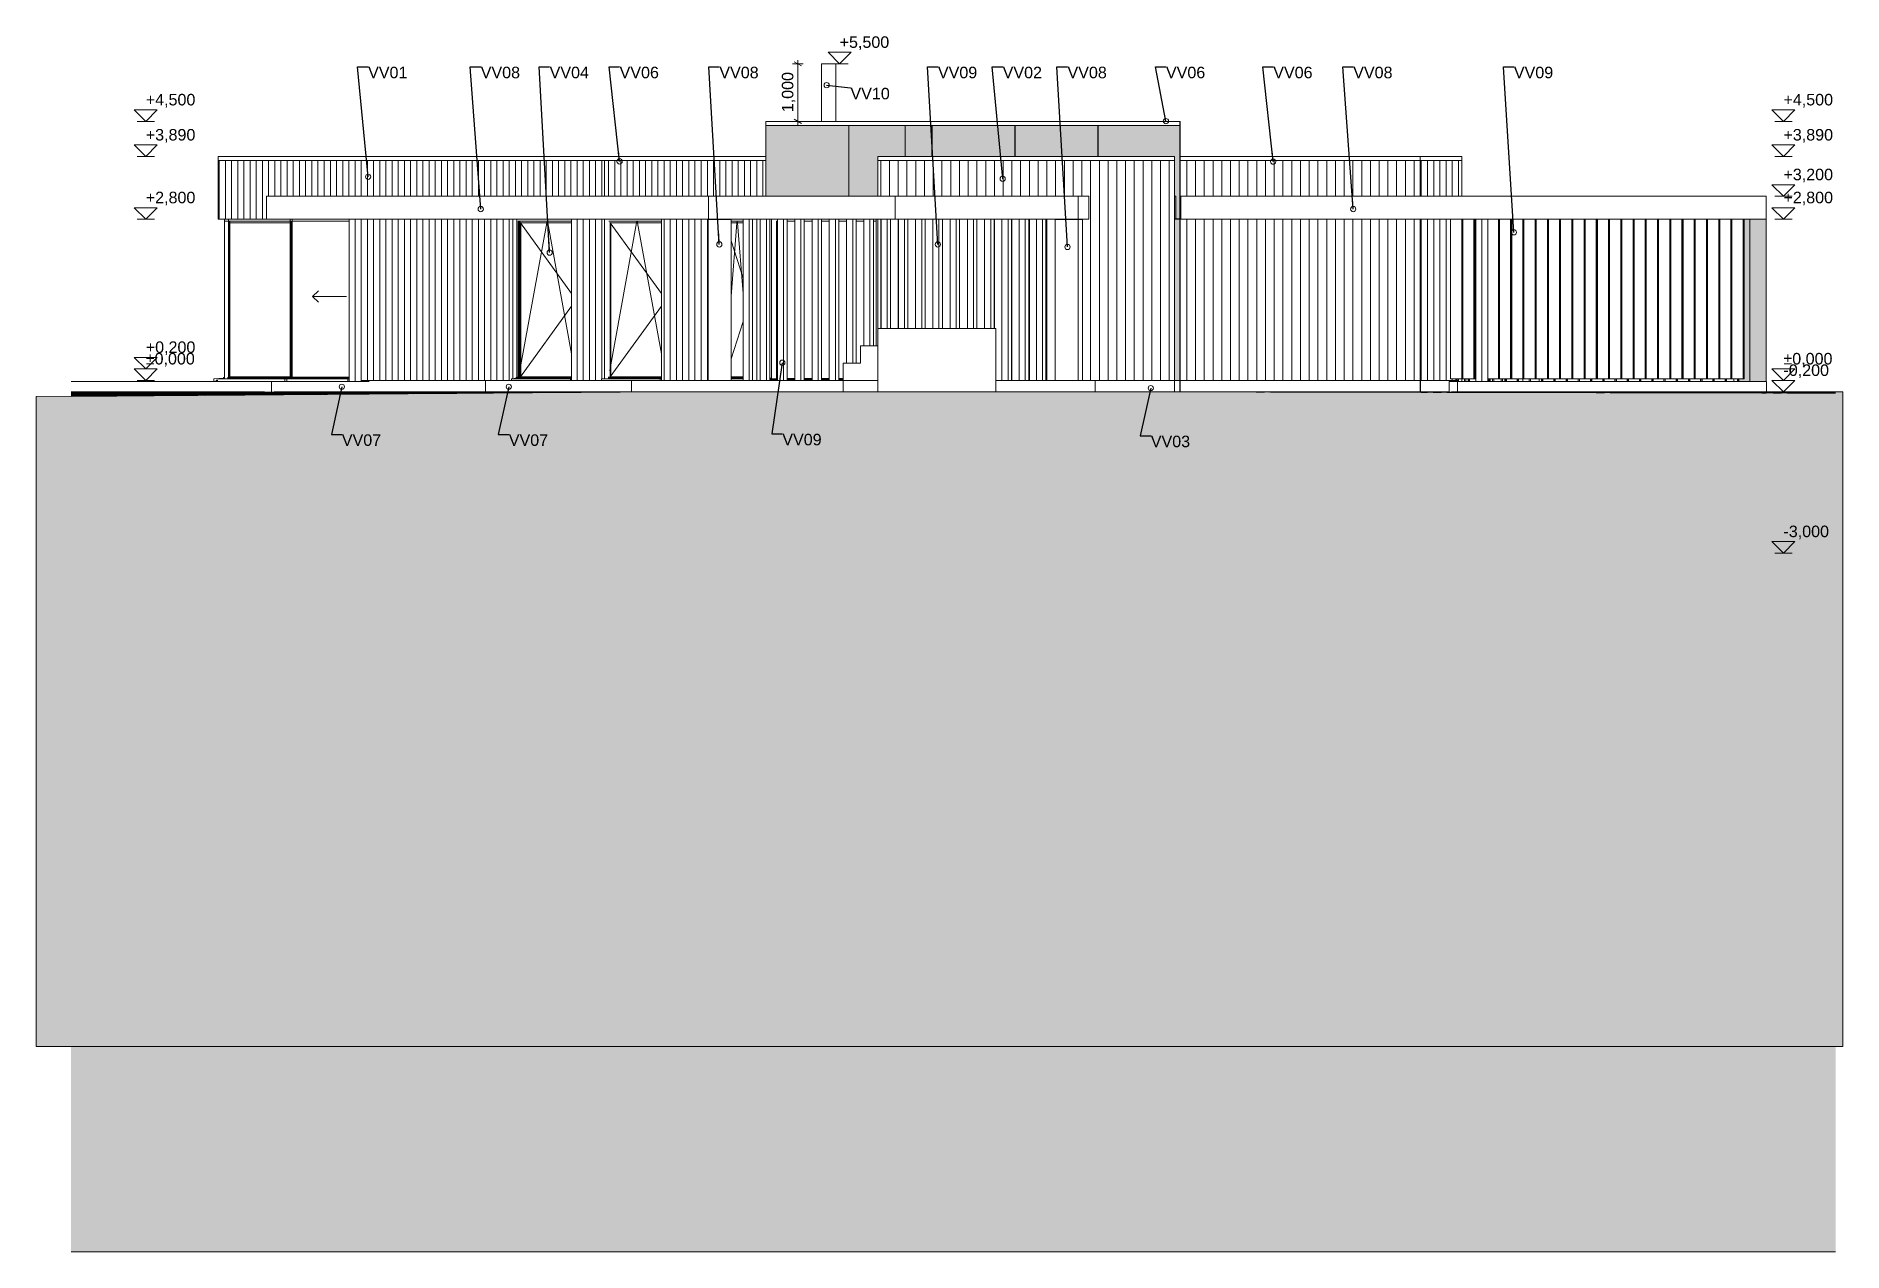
# Model space of a CAD drawing. Header units: millimetres. Extents: x -280990 to -136866, y -15139 to 7194.
# Drawn here: x -222021 to -190614, y -15139 to 5980 of the extents above; entities that cross this region are included whole.
import ezdxf

# ---------------------------------------------------------------- set-up
doc = ezdxf.new("R2010")
doc.units = ezdxf.units.MM
doc.header["$MEASUREMENT"] = 0
for name, color, linetype, lineweight in [('Annotation - Label_Pen_No__1', 7, 'Continuous', 13), ('New_0_Pen_No__1', 7, 'Continuous', 13), ('New_0_Pen_No__2', 8, 'Continuous', 15), ('New_2D Drafting - General_Pen_No__1', 7, 'Continuous', 13), ('New_2D Drafting - General_Pen_No__18', 9, 'Continuous', 15), ('New_Annotation - Label_Pen_No__1', 7, 'Continuous', 13), ('New_ARCHICAD Windows_Pen_No__1', 7, 'Continuous', 13), ('New_Dimensioning - General_Pen_No__1', 7, 'Continuous', 13), ('New_Shell - Roof_Pen_No__1', 7, 'Continuous', 13), ('New_Site & Landscape - Terrain_Pen_No__1', 7, 'Continuous', 13), ('New_Structural - Bearing_Pen_No__1', 7, 'Continuous', 13)]:
    doc.layers.add(name, color=color, linetype=linetype, lineweight=lineweight)
for name, color, linetype, lineweight, true_color in [('New_2D Drafting - General_Pen_No__61', 7, 'Continuous', 20, 0x6a6a6a), ('New_Site & Landscape - Terrain_Pen_No__180', 7, 'Continuous', 15, 0xd6cda7), ('New_Site & Landscape - Terrain_Pen_No__93', 7, 'Continuous', 13, 0xa2a233)]:
    doc.layers.add(name, color=color, linetype=linetype, lineweight=lineweight, true_color=true_color)
for name, color, linetype in [('New_ARCHICAD Windows', 7, 'Continuous'), ('New_Dimensioning - General', 7, 'Continuous'), ('New_Structural - Bearing', 7, 'Continuous')]:
    doc.layers.add(name, color=color, linetype=linetype)
doc.styles.add('GENERATED_STYLE_1', font='')
doc.styles.get('GENERATED_STYLE_1').set_extended_font_data('Arial')
doc.dimstyles.new('GENERATED_STYLE__1', dxfattribs={"dimtxt": 200, "dimasz": 95, "dimexe": 0.18, "dimexo": 0.0625, "dimgap": 0, "dimtad": 1, "dimdec": 3, "dimlfac": 0.001, "dimzin": 0, "dimdsep": 46, "dimtxsty": 'GENERATED_STYLE_1', "dimblk": 'ARROWHEAD_2', "dimblk1": 'ARROWHEAD_2', "dimblk2": 'ARROWHEAD_2', "dimcen": 0.09, "dimse1": 1, "dimse2": 1, "dimclrd": 7, "dimclre": 7, "dimclrt": 7, "dimadec": 0, "dimazin": 0, "dimtfac": 1, "dimtdec": 4, "dimtmove": 0, "dimatfit": 3, "dimfxl": 0, "dimtolj": 1, "dimtzin": 0, "dimarcsym": 0})
doc.dimstyles.new('GENERATED_STYLE__2', dxfattribs={"dimtxt": 0.18, "dimasz": 182.4, "dimexe": 0.18, "dimexo": 0.0625, "dimgap": 0, "dimtad": 0, "dimtih": 1, "dimtoh": 1, "dimdec": 4, "dimzin": 0, "dimdsep": 46, "dimcen": 0.09, "dimadec": 0, "dimazin": 0, "dimtfac": 1, "dimtdec": 4, "dimtmove": 0, "dimatfit": 3, "dimldrblk": 'ARROWHEAD_1', "dimfxl": 0, "dimtolj": 1, "dimtzin": 0, "dimarcsym": 0})

msp = doc.modelspace()

# ---------------------------------------------------------------- texts
at = {"layer": 'Annotation - Label_Pen_No__1', "color": 7, "linetype": 'Continuous', "lineweight": 13, "char_height": 200, "attachment_point": 1, "style": 'GENERATED_STYLE_1'}
for s, insert in [('\\A1;{\\pql;\\fArial|b0|i0|c0|p34;VV01}', (-216250.5396, 5448.8805)), ('\\A1;{\\pql;\\fArial|b0|i0|c0|p34;VV0\\fArial|b0|i0|c0|p34;8}', (-214292.7411, 5448.8805)), ('\\A1;{\\pql;\\fArial|b0|i0|c0|p34;VV0\\fArial|b0|i0|c0|p34;4}', (-213094.8431, 5448.8805)), ('\\A1;{\\pql;\\fArial|b0|i0|c0|p34;VV0\\fArial|b0|i0|c0|p34;6}', (-211878.5787, 5448.8805)), ('\\A1;{\\pql;\\fArial|b0|i0|c0|p34;VV\\fArial|b0|i0|c0|p34;08}', (-210144.9234, 5448.8805)), ('\\A1;{\\pql;\\fArial|b0|i0|c0|p34;VV0\\fArial|b0|i0|c0|p34;9}', (-206345.4682, 5448.8805)), ('\\A1;{\\pql;\\fArial|b0|i0|c0|p34;VV0\\fArial|b0|i0|c0|p34;2}', (-205219.5901, 5448.8805)), ('\\A1;{\\pql;\\fArial|b0|i0|c0|p34;VV\\fArial|b0|i0|c0|p34;08}', (-204092.9036, 5448.8805)), ('\\A1;{\\pql;\\fArial|b0|i0|c0|p34;VV0\\fArial|b0|i0|c0|p34;6}', (-202381.6195, 5448.8805)), ('\\A1;{\\pql;\\fArial|b0|i0|c0|p34;VV0\\fArial|b0|i0|c0|p34;6}', (-200516.2988, 5448.8805)), ('\\A1;{\\pql;\\fArial|b0|i0|c0|p34;VV0\\fArial|b0|i0|c0|p34;8}', (-199126.4798, 5448.8805)), ('\\A1;{\\pql;\\fArial|b0|i0|c0|p34;VV0\\fArial|b0|i0|c0|p34;9}', (-196333.4228, 5448.8805)), ('\\A1;{\\pql;\\pt562.5;\\fArial|b0|i0|c0|p34;VV0\\fArial|b0|i0|c0|p34;7}', (-216707.0406, -937.5119)), ('\\A1;{\\pql;\\pt562.5;\\fArial|b0|i0|c0|p34;VV0\\fArial|b0|i0|c0|p34;7}', (-213804.607, -937.5119)), ('\\A1;{\\pql;\\pt562.5;\\fArial|b0|i0|c0|p34;VV0\\fArial|b0|i0|c0|p34;9}', (-209050.1241, -927.7638)), ('\\A1;{\\pql;\\pt562.5;\\fArial|b0|i0|c0|p34;VV0\\fArial|b0|i0|c0|p34;3}', (-202644.9643, -960.6611))]:
    msp.add_mtext(s, dxfattribs=dict(at, insert=insert))
at = {"layer": 'New_Annotation - Label_Pen_No__1', "color": 7, "linetype": 'Continuous', "lineweight": 13, "insert": (-207865.5316, 5082.6818), "char_height": 200, "attachment_point": 1, "style": 'GENERATED_STYLE_1'}
msp.add_mtext('\\A1;{\\pql;\\fArial|b0|i0|c0|p34;VV\\fArial|b0|i0|c0|p34;10}', dxfattribs=at)
at = {"layer": 'New_Dimensioning - General_Pen_No__1', "color": 7, "lineweight": 13, "char_height": 200, "attachment_point": 7, "style": 'GENERATED_STYLE_1'}
for s, insert in [('\\A1;{\\pql;\\fArial|b0|i0|c0|p34;+5,500}', (-208053.6847, 5740)), ('\\A1;{\\pql;\\fArial|b0|i0|c0|p34;+4,500}', (-220115.331, 4740)), ('\\A1;{\\pql;\\fArial|b0|i0|c0|p34;+4,500}', (-191647.4737, 4740)), ('\\A1;{\\pql;\\fArial|b0|i0|c0|p34;+3,890}', (-220115.331, 4130)), ('\\A1;{\\pql;\\fArial|b0|i0|c0|p34;+3,890}', (-191647.4737, 4130)), ('\\A1;{\\pql;\\fArial|b0|i0|c0|p34;+3,200}', (-191647.4737, 3440)), ('\\A1;{\\pql;\\fArial|b0|i0|c0|p34;+2,800}', (-220115.331, 3040)), ('\\A1;{\\pql;\\fArial|b0|i0|c0|p34;+2,800}', (-191647.4737, 3040)), ('\\A1;{\\pql;\\fArial|b0|i0|c0|p34;+0,200}', (-220115.331, 440)), ('\\A1;{\\pql;\\fArial|b0|i0|c0|p34;±0,000}', (-220115.331, 240)), ('\\A1;{\\pql;\\fArial|b0|i0|c0|p34;±0,000}', (-191647.4737, 240)), ('\\A1;{\\pql;\\fArial|b0|i0|c0|p34;-0,200}', (-191647.4737, 40.4265)), ('\\A1;{\\pql;\\fArial|b0|i0|c0|p34;-3,000}', (-191647.4737, -2760))]:
    msp.add_mtext(s, dxfattribs=dict(at, insert=insert))

# ---------------------------------------------------------------- blocks, each defined once
blk = doc.blocks.new('*D4', base_point=(-941499, 0))
at = {"layer": 'New_Dimensioning - General_Pen_No__1', "color": 7, "linetype": 'Continuous', "lineweight": 13}
for p, q in [((-208687, 5500), (-208875, 5500)), ((-208718, 5464), (-208843, 5536)), ((-208781, 5500), (-208781, 5561)), ((-208781, 4500), (-208781, 5500)), ((-208687, 4500), (-208875, 4500)), ((-208843, 4536), (-208718, 4464)), ((-208781, 4439), (-208781, 4500))]:
    blk.add_line(p, q, dxfattribs=at)
at = {"layer": 'New_Dimensioning - General_Pen_No__1', "color": 7, "lineweight": 13, "insert": (-208821, 4658), "char_height": 200, "attachment_point": 7, "rotation": 90, "style": 'GENERATED_STYLE_1'}
blk.add_mtext('\\A1;{\\pql;\\fArial|b0|i0|c0|p34;1,000}', dxfattribs=at)
blk = doc.blocks.new('ARROWHEAD_2')
at = {"color": 0, "linetype": 'Continuous', "lineweight": 0}
for p, q in [((0, 0), (-1, 0)), ((-0.38, -0.66), (0.38, 0.66))]:
    blk.add_line(p, q, dxfattribs=at)
blk = doc.blocks.new('ARROWHEAD_1')
at = {"color": 0, "linetype": 'Continuous', "lineweight": 0}
blk.add_line((0, 0), (-1, 0), dxfattribs=at)
blk.add_circle((0, 0), 0.25, dxfattribs=at)

# ---------------------------------------------------------------- dimensions: what is measured, and where the dimension line sits
at = {"layer": 'New_Dimensioning - General', "color": 7, "linetype": 'Continuous', "lineweight": 13}
dim = msp.add_linear_dim(base=(-208780.8679, 5500), p1=(-208371.4481, 4500), p2=(-208334.8365, 5500), angle=90, dimstyle='GENERATED_STYLE__1', dxfattribs=at)
dim.commit()
dim.dimension.update_dxf_attribs({"geometry": '*D4', "text_midpoint": (-208920.8679, 4994.058), "dimtype": 160, "text_rotation": 90})

# ---------------------------------------------------------------- hatches: boundary and pattern name
at = {"layer": 'New_2D Drafting - General_Pen_No__1', "linetype": 'Continuous', "lineweight": 0, "true_color": 0x3f3f3f}
for points in [[(-192331.1011, 30), (-192424.4232, 30), (-192424.4232, -20), (-192229.1944, -20), (-192229.1944, 2800), (-192331.1011, 2800)], [(-191945.6622, 0), (-191945.6622, 2800), (-192229.1944, 2800), (-192229.1944, -20), (-191945.6622, -20)]]:
    msp.add_hatch(color=250, dxfattribs=at).paths.add_polyline_path(points)
at = {"layer": 'New_2D Drafting - General_Pen_No__18', "linetype": 'Continuous', "lineweight": 15}
for points in [[(-207390.846, 3200), (-207390.8459, 3890), (-206914.144, 3890), (-206914.144, 4430), (-209335.4801, 4430), (-209337.846, 4430), (-209337.846, 3200), (-208551.7525, 3200)], [(-206914.144, 4430), (-206914.144, 3890), (-202234.846, 3890), (-202234.846, 0), (-202135.5586, 0), (-202135.5586, 4430)]]:
    msp.add_hatch(color=9, dxfattribs=at).paths.add_polyline_path(points)
at = {"layer": 'New_2D Drafting - General_Pen_No__61', "linetype": 'Continuous', "lineweight": 20, "true_color": 0x6a6a6a}
h = msp.add_hatch(dxfattribs=at)
h.set_pattern_fill('Dashed_0002', color=251, style=0, pattern_type=2)
h.set_pattern_definition([(45, (-941499.18, -2e-12), (-183.84776, 183.84776), [194.99999, -65]), (45, (-941499.18, 183.85), (-183.84776, 183.84776), [194.99999, -65])])
h.paths.add_polyline_path([(-222021.0116, -2621.8452), (-222021.0116, -11572.327), (-190614.3895, -11572.327), (-190614.3895, -199.363), (-197156.8894, -200.6962), (-197156.8884, -205.6962), (-201626.3622, -201.208), (-204316.707, -199.8387), (-207647.7489, -199.8387), (-211829.8206, -199.8387), (-214196.2217, -216.8353), (-214344.4356, -215.9146), (-222021.0116, -280.0598)])
at = {"layer": 'New_ARCHICAD Windows', "linetype": 'Continuous', "lineweight": 0, "true_color": 0x000000}
h = msp.add_hatch(dxfattribs=at)
h.set_pattern_fill('Plank_Floor_vert_0002', color=18, style=0, pattern_type=2)
h.set_pattern_definition([(90, (-697828.88, 5e-11), (-214.95982, 0), [])])
h.paths.add_polyline_path([(-218890.4813, 0), (-218862.1956, 0), (-218862.1956, 4.9), (-218890.4813, 4.9)])
at = {"layer": 'New_Site & Landscape - Terrain_Pen_No__180', "linetype": 'Continuous', "lineweight": 0, "true_color": 0x353329}
msp.add_hatch(color=250, dxfattribs=at).paths.add_polyline_path([(-202316.7416, -199.0045), (-203815.861, -199.9446), (-210881.6268, -199.9446), (-211646.8721, -200.0474), (-212846.4585, -210.2176), (-221414.7347, -277.7897), (-221414.7347, -15138.6962), (-190741.844, -15138.6962), (-190741.844, -221.3919)])
at = {"layer": 'New_Structural - Bearing', "linetype": 'Continuous', "lineweight": 0, "true_color": 0x000000}
h = msp.add_hatch(dxfattribs=at)
h.set_pattern_fill('Plank_Floor_vert_0002', color=18, style=0, pattern_type=2)
h.set_pattern_definition([(90, (-701449.45, -1e-10), (-107.223384, 0), [])])
h.paths.add_polyline_path([(-218855.0398, 2800.0001), (-218016.8714, 2800.0001), (-218016.8714, 3200), (-216872.9716, 3200), (-212138.6015, 3200), (-212138.6015, 3820), (-218855.0398, 3820.0001)])
h = msp.add_hatch(dxfattribs=at)
h.set_pattern_fill('Plank_Floor_vert_0002', color=18, style=0, pattern_type=2)
h.set_pattern_definition([(90, (-701410.01, -7e-11), (-107.217568, 0), [])])
h.paths.add_polyline_path([(-212138.6015, 3820), (-212138.6015, 3200), (-209337.846, 3200), (-209337.846, 3820)])
h = msp.add_hatch(dxfattribs=at)
h.set_pattern_fill('Plank_Floor_vert_0002', color=18, style=0, pattern_type=2)
h.set_pattern_definition([(90, (-941499.18, -4e-11), (-152, 0), [])])
h.paths.add_polyline_path([(-207390.846, 3820), (-207390.846, 3200), (-203722.0187, 3200), (-203722.0187, 2800), (-203831.3091, 2800), (-203831.3091, 0), (-202255.8461, -0.0001), (-202255.8461, 3820.0001)])
h = msp.add_hatch(dxfattribs=at)
h.set_pattern_fill('Plank_Floor_vert_0002', color=18, style=0, pattern_type=2)
h.set_pattern_definition([(90, (-941499.18, -1e-08), (-152, 0), [])])
h.paths.add_polyline_path([(-202255.846, 0), (-202234.846, -0.0001), (-202234.846, 3820), (-202255.846, 3820)])
h = msp.add_hatch(dxfattribs=at)
h.set_pattern_fill('Plank_Floor_vert_0002', color=18, style=0, pattern_type=2)
h.set_pattern_definition([(90, (-941499.18, -4e-11), (-152, 0), [])])
h.paths.add_polyline_path([(-202137.8459, 3820), (-202137.8458, 3200), (-198604.075, 3200), (-197960.3193, 3199.9999), (-197960.3193, 3820)])
h = msp.add_hatch(dxfattribs=at)
h.set_pattern_fill('Plank_Floor_vert_0002', color=18, style=0, pattern_type=2)
h.set_pattern_definition([(90, (-441763.64, 9e-11), (107.742253, 0), [])])
h.paths.add_polyline_path([(-197960.3193, 3820), (-197960.3193, 3200), (-197240.0292, 3200), (-197240.0292, 3820)])
h = msp.add_hatch(dxfattribs=at)
h.set_pattern_fill('Plank_Floor_vert_0002', color=18, style=0, pattern_type=2)
h.set_pattern_definition([(90, (-701449.45, -1e-11), (-107.223384, 0), [])])
h.paths.add_polyline_path([(-216581.4627, 2800), (-216581.4628, -20), (-216373.3996, -20.0001), (-216373.3996, 0), (-213757.269, 0), (-213757.269, 25), (-213736.0053, 30.0001), (-213736.0053, 2800)])
h = msp.add_hatch(dxfattribs=at)
h.set_pattern_fill('Plank_Floor_vert_0002', color=18, style=0, pattern_type=2)
h.set_pattern_definition([(90, (-453785.73, -3e-10), (107.736465, 0), [])])
h.paths.add_polyline_path([(-213736.0053, 30), (-213672.214, 45), (-213672.214, 55), (-213665.126, 55), (-213665.126, 2765), (-213665.126, 2800), (-213736.0053, 2800)])
h = msp.add_hatch(dxfattribs=at)
h.set_pattern_fill('Plank_Floor_vert_0002', color=18, style=0, pattern_type=2)
h.set_pattern_definition([(90, (-701449.45, 1e-10), (-107.223384, 0), [])])
h.paths.add_polyline_path([(-212713.1505, 2800), (-212713.1505, 0), (-212195.1354, 0), (-212195.1354, 25), (-212173.8776, 29.9984), (-212138.5885, 29.9988), (-212138.5885, 2800)])
h = msp.add_hatch(dxfattribs=at)
h.set_pattern_fill('Plank_Floor_vert_0002', color=18, style=0, pattern_type=2)
h.set_pattern_definition([(90, (-452188.31, -9e-10), (107.736465, 0), [])])
h.paths.add_polyline_path([(-212138.5885, 29.9988), (-212074.792, 44.9999), (-212074.792, 55), (-212049.9843, 55), (-212049.9843, 2765), (-212067.704, 2765), (-212067.704, 2800), (-212138.5885, 2800)])
h = msp.add_hatch(dxfattribs=at)
h.set_pattern_fill('Plank_Floor_vert_0002', color=18, style=0, pattern_type=2)
h.set_pattern_definition([(90, (-701410.01, 2e-10), (-107.217568, 0), [])])
h.paths.add_polyline_path([(-211151.0713, 2800), (-211151.0713, 0), (-210341.2416, 0), (-210341.2416, 2800)])
h = msp.add_hatch(dxfattribs=at)
h.set_pattern_fill('Plank_Floor_vert_0002', color=18, style=0, pattern_type=2)
h.set_pattern_definition([(90, (-701410.01, -2e-12), (-107.217568, 0), [])])
h.paths.add_polyline_path([(-209432.9142, 2800), (-209567.3339, 2800), (-209567.3339, 0), (-209432.9142, 0)])
h = msp.add_hatch(dxfattribs=at)
h.set_pattern_fill('Plank_Floor_vert_0002', color=18, style=0, pattern_type=2)
h.set_pattern_definition([(90, (-941499.18, -5e-12), (-152, 0), [])])
h.paths.add_polyline_path([(-207332.9142, 2800), (-207390.846, 2800), (-207390.846, 900), (-207332.9142, 900)])
h = msp.add_hatch(dxfattribs=at)
h.set_pattern_fill('Plank_Floor_vert_0002', color=18, style=0, pattern_type=2)
h.set_pattern_definition([(90, (-941499.18, -5e-12), (-152, 0), [])])
h.paths.add_polyline_path([(-207167.334, 2800), (-207167.334, 900), (-207032.9142, 900), (-207032.9142, 2800)])
h = msp.add_hatch(dxfattribs=at)
h.set_pattern_fill('Plank_Floor_vert_0002', color=18, style=0, pattern_type=2)
h.set_pattern_definition([(90, (-941499.18, 2e-09), (-152, 0), [])])
h.paths.add_polyline_path([(-206732.9142, 2800), (-206867.334, 2800), (-206867.334, 900), (-206732.9142, 900)])
h = msp.add_hatch(dxfattribs=at)
h.set_pattern_fill('Plank_Floor_vert_0002', color=18, style=0, pattern_type=2)
h.set_pattern_definition([(90, (-941499.18, 3e-09), (-152, 0), [])])
h.paths.add_polyline_path([(-206567.3339, 2800), (-206567.3339, 900), (-206432.9141, 900), (-206432.9141, 2800)])
h = msp.add_hatch(dxfattribs=at)
h.set_pattern_fill('Plank_Floor_vert_0002', color=18, style=0, pattern_type=2)
h.set_pattern_definition([(90, (-941499.18, -5e-12), (-152, 0), [])])
h.paths.add_polyline_path([(-206267.334, 900), (-206132.9141, 900), (-206132.9141, 2800), (-206267.334, 2800)])
h = msp.add_hatch(dxfattribs=at)
h.set_pattern_fill('Plank_Floor_vert_0002', color=18, style=0, pattern_type=2)
h.set_pattern_definition([(90, (-941499.18, -9e-10), (-152, 0), [])])
h.paths.add_polyline_path([(-205967.334, 2800), (-205967.334, 900), (-205832.9142, 900), (-205832.9142, 2800)])
h = msp.add_hatch(dxfattribs=at)
h.set_pattern_fill('Plank_Floor_vert_0002', color=18, style=0, pattern_type=2)
h.set_pattern_definition([(90, (-941499.18, 9e-10), (-152, 0), [])])
h.paths.add_polyline_path([(-205667.3339, 2800), (-205667.3339, 900), (-205532.9142, 900), (-205532.9142, 2800)])
h = msp.add_hatch(dxfattribs=at)
h.set_pattern_fill('Plank_Floor_vert_0002', color=18, style=0, pattern_type=2)
h.set_pattern_definition([(90, (-941499.18, -3e-09), (-152, 0), [])])
h.paths.add_polyline_path([(-205232.9142, 2800), (-205367.3339, 2800), (-205367.3339, 900), (-205340.8461, 900), (-205340.8461, 0), (-205232.9142, 0)])
h = msp.add_hatch(dxfattribs=at)
h.set_pattern_fill('Plank_Floor_vert_0002', color=18, style=0, pattern_type=2)
h.set_pattern_definition([(90, (-941499.18, -7e-10), (-152, 0), [])])
h.paths.add_polyline_path([(-205067.334, 2800), (-205067.334, 0), (-204932.9142, 0), (-204932.9142, 2800)])
h = msp.add_hatch(dxfattribs=at)
h.set_pattern_fill('Plank_Floor_vert_0002', color=18, style=0, pattern_type=2)
h.set_pattern_definition([(90, (-941499.18, -3e-09), (-152, 0), [])])
h.paths.add_polyline_path([(-204632.9142, 2800), (-204767.334, 2800), (-204767.334, 0), (-204632.9142, 0)])
h = msp.add_hatch(dxfattribs=at)
h.set_pattern_fill('Plank_Floor_vert_0002', color=18, style=0, pattern_type=2)
h.set_pattern_definition([(90, (-941499.18, 1e-09), (-152, 0), [])])
h.paths.add_polyline_path([(-204467.334, 2800), (-204467.334, 0), (-204307.0738, 0), (-204307.0738, 2800)])
h = msp.add_hatch(dxfattribs=at)
h.set_pattern_fill('Plank_Floor_vert_0002', color=18, style=0, pattern_type=2)
h.set_pattern_definition([(90, (-941499.18, -7e-11), (-152, 0), [])])
h.paths.add_polyline_path([(-202137.8458, 2800), (-202137.8459, 0.0002), (-197960.3193, -0.0001), (-197960.3193, 2800), (-198604.075, 2800)])
h = msp.add_hatch(dxfattribs=at)
h.set_pattern_fill('Plank_Floor_vert_0002', color=18, style=0, pattern_type=2)
h.set_pattern_definition([(90, (-441763.64, -9e-11), (107.742253, 0), [])])
h.paths.add_polyline_path([(-197960.3193, 2800), (-197960.3193, -0.0001), (-197342.008, -0.0001), (-197342.008, 30), (-197435.3301, 30), (-197435.3301, 2800)])
h = msp.add_hatch(dxfattribs=at)
h.set_pattern_fill('Plank_Floor_vert_0002', color=18, style=0, pattern_type=2)
h.set_pattern_definition([(90, (-441763.64, -1e-11), (107.742253, 0), [])])
h.paths.add_polyline_path([(-197240.5113, 30), (-197318.0032, 30), (-197318.0032, 0), (-197298.3667, 0), (-197298.3667, -20), (-197240.0292, -20), (-197240.0292, 30)])

# ---------------------------------------------------------------- linework, layer by layer
at = {"layer": 'New_0_Pen_No__1', "color": 7, "linetype": 'Continuous', "lineweight": 13}
for p, q in [((-208371.4481, 5500), (-208368.3141, 5500)), ((-208371.4481, 4500), (-208371.4481, 5500)), ((-208368.3141, 5500), (-208359.0692, 5500)), ((-208359.0692, 5500), (-208344.1771, 5500)), ((-208344.1771, 5500), (-208324.3844, 5500)), ((-208324.3844, 5500), (-208300.6836, 5500)), ((-208300.6836, 5500), (-208274.2632, 5500)), ((-208274.2632, 5500), (-208246.4481, 5500)), ((-208246.4481, 5500), (-208218.633, 5500)), ((-208218.633, 5500), (-208192.2127, 5500)), ((-208192.2127, 5500), (-208168.5119, 5500)), ((-208168.5119, 5500), (-208148.7192, 5500)), ((-208148.7192, 5500), (-208133.827, 5500)), ((-208133.827, 5500), (-208124.5821, 5500)), ((-208124.5821, 5500), (-208121.4481, 5500)), ((-208121.4481, 4500), (-208121.4481, 5500)), ((-197456.8827, -20), (-197315.8734, -20)), ((-197456.8827, -200.7216), (-197456.8827, -20)), ((-197315.8734, -20), (-191943.5418, -20)), ((-197315.8734, -200.8767), (-197315.8734, -20)), ((-191943.5418, -213.2622), (-191943.5418, -20))]:
    msp.add_line(p, q, dxfattribs=at)
at = {"layer": 'New_0_Pen_No__1', "color": 7, "linetype": 'Continuous', "lineweight": 13, "flags": 128}
for points in [[(-209335.4801, 4430), (-207895.4801, 4430), (-207895.4801, 3200), (-209335.4801, 3200)], [(-207891.4801, 4430), (-206451.4801, 4430), (-206451.4801, 3890), (-207390.8459, 3890), (-207390.8459, 3200), (-207891.4801, 3200)], [(-206447.4801, 3890), (-205007.4801, 3890), (-205007.4801, 4430), (-206447.4801, 4430)], [(-205003.4801, 3890), (-203563.4801, 3890), (-203563.4801, 4430), (-205003.4801, 4430)], [(-203559.4801, 3890), (-202234.846, 3890), (-202234.846, 2804), (-202135.5586, 2804), (-202135.5586, 4430), (-203559.4801, 4430)], [(-202135.5586, 2800), (-202234.846, 2800), (-202234.846, 0), (-202135.5586, 0)]]:
    msp.add_lwpolyline(points, close=True, dxfattribs=at)
at = {"layer": 'New_0_Pen_No__2', "color": 8, "linetype": 'Continuous', "lineweight": 15}
for p, q in [((-207091.0738, 3200), (-207091.0738, 2800)), ((-207087.0738, 3200), (-207087.0738, 2800)), ((-210341.2416, 2800), (-209941.2416, 2800)), ((-210341.2416, 2796), (-209941.2416, 2796)), ((-204307.0738, 2800), (-203831.3092, 2800)), ((-204307.0738, 2796), (-203831.3092, 2796))]:
    msp.add_line(p, q, dxfattribs=at)
at = {"layer": 'New_2D Drafting - General_Pen_No__1', "color": 7, "linetype": 'Continuous', "lineweight": 13}
for p, q in [((-217214.6608, 1457.8773), (-217114.6608, 1557.8773)), ((-216625.5597, 1457.8773), (-217214.6608, 1457.8773)), ((-217214.6608, 1457.8773), (-217114.6608, 1357.8773))]:
    msp.add_line(p, q, dxfattribs=at)
at = {"layer": 'New_2D Drafting - General_Pen_No__1', "color": 7, "linetype": 'Continuous', "lineweight": 13, "flags": 128}
for points in [[(-207390.846, 3200), (-207390.8459, 3890), (-206914.144, 3890), (-206914.144, 4430), (-209335.4801, 4430), (-209337.846, 4430), (-209337.846, 3200), (-208551.7525, 3200)], [(-206914.144, 4430), (-206914.144, 3890), (-202234.846, 3890), (-202234.846, 0), (-202135.5586, 0), (-202135.5586, 4430)], [(-192331.1011, 30), (-192424.4232, 30), (-192424.4232, -20), (-192229.1944, -20), (-192229.1944, 2800), (-192331.1011, 2800)], [(-191945.6622, 0), (-191945.6622, 2800), (-192229.1944, 2800), (-192229.1944, -20), (-191945.6622, -20)], [(-222021.0116, -2621.8452), (-222021.0116, -11572.327), (-190614.3895, -11572.327), (-190614.3895, -199.363), (-197156.8894, -200.6962), (-197156.8884, -205.6962), (-201626.3622, -201.208), (-204316.707, -199.8387), (-207647.7489, -199.8387), (-211829.8206, -199.8387), (-214196.2217, -216.8353), (-214344.4356, -215.9146), (-222021.0116, -280.0598)]]:
    msp.add_lwpolyline(points, close=True, dxfattribs=at)
at = {"layer": 'New_ARCHICAD Windows_Pen_No__1', "color": 7, "linetype": 'Continuous', "lineweight": 13}
for p, q in [((-218855.0398, 2800), (-218016.8715, 2800)), ((-218749.0604, 2800), (-218749.0604, 2765)), ((-218678.3499, 2765), (-218749.0604, 2765)), ((-218749.0604, 2765), (-218749.0604, 50)), ((-218678.3499, 2765), (-218678.3499, 2800)), ((-218678.3499, 50), (-218678.3499, 2765)), ((-217603.9799, 2765), (-218678.3499, 2765)), ((-218671.2616, 2765), (-218671.2616, 50)), ((-218653.6271, 2740), (-218653.6271, 2765)), ((-218653.6271, 60), (-218653.6271, 2740)), ((-217603.9799, 2740), (-218642.9879, 2740)), ((-217603.9799, 2800), (-217603.9799, 2765)), ((-217603.9799, 2765), (-217603.9799, 55)), ((-217593.3987, 2765), (-217603.9799, 2765)), ((-217593.3987, 55), (-217593.3987, 2765)), ((-217579.2903, 55), (-217579.2903, 2765)), ((-217579.2903, 2765), (-217568.7091, 2765)), ((-217568.7091, 2800), (-217568.7091, 2765)), ((-217568.7091, 2765), (-216581.4628, 2765)), ((-217568.7091, 2765), (-217568.7091, 55)), ((-216581.4628, 2800), (-216581.4628, 30)), ((-213736.0053, 30), (-213736.0053, 2800)), ((-213665.126, 2765), (-213665.126, 2800)), ((-213665.126, 55), (-213665.126, 2765)), ((-213640.4364, 2765), (-213640.4364, 55)), ((-212713.1506, 2765), (-213640.4364, 2765)), ((-213622.7166, 2765), (-213622.7166, 55)), ((-213622.2091, 2765), (-213604.0662, 2740)), ((-213605.0812, 2740), (-213605.0812, 60)), ((-212713.1506, 2740), (-213605.0812, 2740)), ((-213605.0812, 204.4056), (-213145.0504, 2740)), ((-213604.0662, 2740), (-212713.1506, 1512.3646)), ((-213594.4493, 60), (-213594.4493, 2740)), ((-213145.0504, 2740), (-213140.5146, 2765)), ((-213126.9074, 2740), (-213131.4432, 2765)), ((-212713.1506, 459.4585), (-213126.9074, 2740)), ((-212713.1506, 2800), (-212713.1506, 30)), ((-211151.0713, 2765), (-212067.7041, 2765)), ((-212049.9843, 2751.1004), (-212041.929, 2740)), ((-212042.9439, 2740), (-212042.9439, 60)), ((-211151.0713, 2740), (-212042.9439, 2740)), ((-212042.9439, 204.4056), (-211582.938, 2740)), ((-212041.929, 2740), (-211151.0713, 1512.3778)), ((-212032.3115, 60), (-212032.3115, 2740)), ((-211582.938, 2740), (-211578.4025, 2765)), ((-211564.7961, 2740), (-211569.3316, 2765)), ((-211151.0713, 459.5112), (-211564.7961, 2740)), ((-211151.0713, 2800), (-211151.0713, 30)), ((-209732.9142, 2765), (-209941.2416, 2765)), ((-209732.9142, 2740), (-209941.2416, 2740)), ((-209941.2416, 1463.9756), (-209839.2541, 2740)), ((-209839.2541, 2740), (-209837.2559, 2765)), ((-209831.2615, 2740), (-209833.2596, 2765)), ((-209732.9142, 1509.5208), (-209831.2615, 2740)), ((-209237.846, 2765), (-209237.846, 2800)), ((-209237.846, 35), (-209237.846, 2765)), ((-209152.846, 2765), (-209152.846, 35)), ((-209132.9142, 2765), (-209152.846, 2765)), ((-208832.9142, 2765), (-208967.334, 2765)), ((-208532.9142, 2765), (-208667.334, 2765)), ((-208232.9142, 2765), (-208367.334, 2765)), ((-207932.9142, 2765), (-208067.334, 2765)), ((-207632.9142, 2765), (-207767.334, 2765)), ((-207415.846, 2765), (-207467.334, 2765)), ((-207415.846, 600), (-207415.846, 2800)), ((-209941.2416, 2426.5061), (-209732.9142, 1774.8802)), ((-213604.0662, 60), (-212713.1506, 1287.6354)), ((-212041.929, 60), (-211151.0713, 1287.6222)), ((-209941.2416, 373.4939), (-209732.9142, 1025.1198)), ((-218932.9076, 25), (-218763.2025, 40)), ((-218932.9076, -20), (-218932.9076, 25)), ((-218890.4813, 5), (-218890.4813, 4.9)), ((-218862.1956, 5), (-218890.4813, 5)), ((-218890.4813, 4.9), (-218862.1956, 4.9)), ((-218890.4813, 0), (-218890.4813, 4.9)), ((-217696.1229, 25), (-218862.1956, 25)), ((-218763.2025, 50), (-218749.0604, 50)), ((-218763.2025, 40), (-218763.2025, 50)), ((-218749.0604, 50), (-218749.0604, 35)), ((-218749.0604, 35), (-218749.0604, 34.9993)), ((-217611.0678, 50), (-218692.4812, 50)), ((-217632.3316, 40), (-218692.4812, 40)), ((-218653.6271, 50), (-218653.6271, 60)), ((-218642.9879, 60), (-217603.9799, 60)), ((-217611.0678, 45), (-217696.1229, 25)), ((-217696.1229, 25), (-217696.1229, -20)), ((-217696.1229, 25), (-216602.7266, 25)), ((-217660.8521, 25), (-217660.8521, -20)), ((-217611.0678, 55), (-217611.0678, 50)), ((-217611.0678, 55), (-216581.4628, 55)), ((-217611.0678, 50), (-217611.0678, 45)), ((-217575.797, 50), (-217611.0678, 50)), ((-217611.0678, 45), (-216581.4628, 45)), ((-217575.797, 50), (-217575.797, 45)), ((-216581.4628, 30), (-216602.7266, 25)), ((-216602.7266, 25), (-216602.7266, -20)), ((-216581.4628, -20), (-216581.4628, 5)), ((-213736.0053, 30), (-213757.2691, 25)), ((-213757.2691, 25), (-213757.2691, 0)), ((-212734.4144, 25), (-213757.2691, 25)), ((-213672.214, 45), (-213736.0053, 30)), ((-213672.214, 55), (-213672.214, 45)), ((-212713.1506, 55), (-213672.214, 55)), ((-212713.1506, 45), (-213672.214, 45)), ((-213622.7166, 107.2028), (-213605.0812, 204.4056)), ((-213607.6948, 55), (-213604.0662, 60)), ((-213605.0812, 60), (-212713.1506, 60)), ((-212713.1506, 30), (-212734.4144, 25)), ((-212734.4144, 25), (-212734.4144, 0)), ((-212713.1506, 0), (-212713.1506, 5)), ((-212173.8775, 29.9983), (-212195.1354, 25)), ((-212195.1354, 25), (-212195.1354, 0)), ((-211172.3362, 25), (-212195.1354, 25)), ((-211151.0713, 55), (-212074.792, 55)), ((-211151.0713, 45), (-212074.792, 45)), ((-212049.9843, 165.5986), (-212042.9439, 204.4056)), ((-212045.5574, 55), (-212041.929, 60)), ((-212042.9439, 60), (-211151.0713, 60)), ((-211151.0713, 30), (-211172.3362, 25)), ((-211172.3362, 25), (-211172.3362, 0)), ((-211151.0713, 30), (-211151.0713, 5)), ((-211151.0713, 0), (-211151.0713, 5)), ((-209941.2416, 60), (-209732.9142, 60)), ((-209732.9142, 55), (-209941.2416, 55)), ((-209732.9142, 45), (-209941.2416, 45)), ((-209732.9142, 25), (-209941.2416, 25)), ((-209238.846, 40), (-209267.334, 37.1291)), ((-209237.8455, 35.0284), (-209267.334, 33.5475)), ((-209267.334, 28.4546), (-209237.846, 30)), ((-209132.9142, 23.187), (-209267.334, 23.187)), ((-209132.9142, 5), (-209267.334, 5)), ((-209238.846, 50), (-209238.846, 40)), ((-209237.846, 30), (-209237.846, 35)), ((-209237.846, 30), (-209132.9142, 30)), ((-209152.846, 35), (-209132.9142, 35)), ((-208967.334, 35), (-208832.9142, 35)), ((-208967.334, 30), (-208832.9142, 30)), ((-208832.9142, 23.187), (-208967.334, 23.187)), ((-208832.9142, 5), (-208967.334, 5)), ((-208667.334, 35), (-208532.9142, 35)), ((-208667.334, 30), (-208532.9142, 30)), ((-208532.9142, 23.187), (-208667.334, 23.187)), ((-208532.9142, 5), (-208667.334, 5)), ((-208367.334, 35), (-208232.9142, 35)), ((-208367.334, 30), (-208232.9142, 30)), ((-208232.9142, 23.187), (-208367.334, 23.187)), ((-208232.9142, 5), (-208367.334, 5)), ((-208067.334, 35), (-207990.846, 35)), ((-208067.334, 30), (-207990.846, 30)), ((-207990.846, 23.187), (-208067.334, 23.187)), ((-207990.846, 5), (-208067.334, 5)), ((-218862.1956, 0), (-218890.4813, 0)), ((-218890.4813, 0), (-218890.4813, -20))]:
    msp.add_line(p, q, dxfattribs=at)
at = {"layer": 'New_Dimensioning - General_Pen_No__1', "color": 7, "linetype": 'Continuous', "lineweight": 13}
for p, q in [((-208053.6847, 5500), (-208253.6847, 5700)), ((-208253.6847, 5700), (-207853.6847, 5700)), ((-207853.6847, 5700), (-208053.6847, 5500)), ((-208053.6847, 5500), (-208203.6847, 5500)), ((-208053.6847, 5500), (-207903.6847, 5500)), ((-220115.331, 4500), (-220315.331, 4700)), ((-220315.331, 4700), (-219915.331, 4700)), ((-220115.331, 4500), (-220265.331, 4500)), ((-219915.331, 4700), (-220115.331, 4500)), ((-220115.331, 4500), (-219965.331, 4500)), ((-191647.4737, 4500), (-191847.4737, 4700)), ((-191847.4737, 4700), (-191447.4737, 4700)), ((-191647.4737, 4500), (-191797.4737, 4500)), ((-191447.4737, 4700), (-191647.4737, 4500)), ((-191647.4737, 4500), (-191497.4737, 4500)), ((-220115.331, 3890), (-220315.331, 4090)), ((-220315.331, 4090), (-219915.331, 4090)), ((-219915.331, 4090), (-220115.331, 3890)), ((-191647.4737, 3890), (-191847.4737, 4090)), ((-191847.4737, 4090), (-191447.4737, 4090)), ((-191447.4737, 4090), (-191647.4737, 3890)), ((-220115.331, 3890), (-220265.331, 3890)), ((-220115.331, 3890), (-219965.331, 3890)), ((-191647.4737, 3890), (-191797.4737, 3890)), ((-191647.4737, 3890), (-191497.4737, 3890)), ((-191647.4737, 3200), (-191847.4737, 3400)), ((-191847.4737, 3400), (-191447.4737, 3400)), ((-191647.4737, 3200), (-191797.4737, 3200)), ((-191447.4737, 3400), (-191647.4737, 3200)), ((-191647.4737, 3200), (-191497.4737, 3200)), ((-220115.331, 2800), (-220315.331, 3000)), ((-220315.331, 3000), (-219915.331, 3000)), ((-219915.331, 3000), (-220115.331, 2800)), ((-191647.4737, 2800), (-191847.4737, 3000)), ((-191847.4737, 3000), (-191447.4737, 3000)), ((-191447.4737, 3000), (-191647.4737, 2800)), ((-220115.331, 2800), (-220265.331, 2800)), ((-220115.331, 2800), (-219965.331, 2800)), ((-191647.4737, 2800), (-191797.4737, 2800)), ((-191647.4737, 2800), (-191497.4737, 2800)), ((-220115.331, 200), (-220315.331, 400)), ((-220315.331, 400), (-219915.331, 400)), ((-219915.331, 400), (-220115.331, 200)), ((-220115.331, 0), (-220315.331, 200)), ((-220315.331, 200), (-219915.331, 200)), ((-220115.331, 200), (-220265.331, 200)), ((-219915.331, 200), (-220115.331, 0)), ((-220115.331, 200), (-219965.331, 200)), ((-191647.4737, 0), (-191847.4737, 200)), ((-191847.4737, 200), (-191447.4737, 200)), ((-191647.4737, -199.5735), (-191847.4737, 0.4265)), ((-191847.4737, 0.4265), (-191447.4737, 0.4265)), ((-191447.4737, 200), (-191647.4737, 0)), ((-191447.4737, 0.4265), (-191647.4737, -199.5735)), ((-220115.331, 0), (-220265.331, 0)), ((-220115.331, 0), (-219965.331, 0)), ((-191647.4737, 0), (-191797.4737, 0)), ((-191647.4737, -199.5735), (-191797.4737, -199.5735)), ((-191647.4737, 0), (-191497.4737, 0)), ((-191647.4737, -199.5735), (-191497.4737, -199.5735)), ((-191647.4737, -3000), (-191847.4737, -2800)), ((-191847.4737, -2800), (-191447.4737, -2800)), ((-191447.4737, -2800), (-191647.4737, -3000)), ((-191647.4737, -3000), (-191797.4737, -3000)), ((-191647.4737, -3000), (-191497.4737, -3000))]:
    msp.add_line(p, q, dxfattribs=at)
at = {"layer": 'New_Shell - Roof_Pen_No__1', "color": 7, "linetype": 'Continuous', "lineweight": 13}
for p, q in [((-209337.8126, 4500), (-209335.4801, 4500)), ((-209337.8126, 4430), (-209337.8126, 4500)), ((-209335.4801, 4430), (-209335.4801, 4500)), ((-209335.4801, 4500), (-202137.8475, 4500)), ((-206914.144, 4430), (-202137.8475, 4430)), ((-202137.8475, 4430), (-202137.8475, 4500)), ((-202137.8475, 4500), (-202135.5586, 4500)), ((-202137.8475, 4430), (-202135.5586, 4430)), ((-202135.5586, 4430), (-202135.5586, 4500)), ((-218854.6771, 3820), (-218854.6771, 3890)), ((-218854.6771, 3890), (-209337.846, 3890)), ((-207390.846, 3820), (-207390.846, 3890)), ((-207390.846, 3890), (-202234.846, 3890)), ((-202255.846, 3820), (-202234.846, 3820)), ((-202234.846, 3820), (-202234.846, 3890)), ((-202137.846, 3890), (-197960.3193, 3890)), ((-197960.3193, 3890), (-197240.0293, 3890)), ((-197960.3193, 3820), (-197960.3193, 3890)), ((-197240.0293, 3820), (-197240.0293, 3890)), ((-218016.8715, 2800), (-218016.8715, 3200)), ((-218016.8715, 3200), (-210335.6129, 3200)), ((-210335.6129, 3200), (-203907.0738, 3200)), ((-210335.6129, 2800), (-210335.6129, 3200)), ((-203907.0738, 3200), (-203722.0186, 3200)), ((-203907.0738, 2800), (-203907.0738, 3200)), ((-202229.846, 3200), (-202209.8516, 3200)), ((-202209.8516, 2800), (-202209.8516, 3200)), ((-202137.846, 3200), (-202121.0427, 3200)), ((-202121.0427, 3200), (-191945.6622, 3200)), ((-202121.0427, 2800), (-202121.0427, 3200)), ((-191945.6622, 2800), (-191945.6622, 3200)), ((-218016.8715, 2800), (-210341.2416, 2800)), ((-209941.2416, 2800), (-204307.0738, 2800)), ((-203831.3092, 2800), (-203722.0186, 2800)), ((-202229.846, 2800), (-202209.8516, 2800)), ((-202137.846, 2800), (-202121.0427, 2800)), ((-202121.0427, 2800), (-196389.6416, 2800)), ((-196389.3843, 2800), (-196177.065, 2800)), ((-196176.5504, 2800), (-195964.4884, 2800)), ((-195963.7165, 2800), (-195751.9118, 2800)), ((-195750.8826, 2800), (-195539.3352, 2800)), ((-195538.0487, 2800), (-195326.7585, 2800)), ((-195325.2148, 2800), (-195114.1819, 2800)), ((-195112.3809, 2800), (-194901.6053, 2800)), ((-194899.547, 2800), (-194689.0287, 2800)), ((-194686.7131, 2800), (-194476.4521, 2800)), ((-194473.8792, 2800), (-194263.8754, 2800)), ((-194261.0452, 2800), (-194051.2988, 2800)), ((-194048.2113, 2800), (-193838.7222, 2800)), ((-193835.3774, 2800), (-193626.1456, 2800)), ((-193622.5435, 2800), (-193413.569, 2800)), ((-193409.7096, 2800), (-193200.9923, 2800)), ((-193196.8757, 2800), (-192988.4157, 2800)), ((-192984.0418, 2800), (-192775.8391, 2800)), ((-192771.2079, 2800), (-192563.2625, 2800)), ((-192558.374, 2800), (-192350.6859, 2800)), ((-192345.5401, 2800), (-192229.1944, 2800))]:
    msp.add_line(p, q, dxfattribs=at)
at = {"layer": 'New_Site & Landscape - Terrain_Pen_No__1', "color": 7, "linetype": 'Continuous', "lineweight": 13}
for p, q in [((-218072.5803, -199.8387), (-221414.7347, -199.8387)), ((-214209.0161, -199.8387), (-221414.7347, -255.1672)), ((-211673.9622, -199.8387), (-221414.7347, -261.4359)), ((-221414.7347, -237.9424), (-218072.5803, -199.8387)), ((-221414.7347, -201.3425), (-221366.701, -201.1909)), ((-221359.7861, -202.4929), (-221414.7347, -202.9642)), ((-221414.7347, -206.638), (-221339.0413, -206.399)), ((-221414.7347, -206.7552), (-221400.0999, -206.9227)), ((-221414.7347, -210.6096), (-221402.013, -210.5694)), ((-221395.098, -211.8714), (-221414.7347, -212.0399)), ((-221414.7347, -215.905), (-221374.3532, -215.7775)), ((-221367.4382, -217.0796), (-221414.7347, -217.4853)), ((-221414.7347, -221.2005), (-221346.6934, -220.9857)), ((-221414.7347, -221.4295), (-221407.7521, -221.5094)), ((-221414.7347, -225.1721), (-221409.6651, -225.1561)), ((-221402.7502, -226.4581), (-221414.7347, -226.5609)), ((-221414.7347, -230.4675), (-221382.0053, -230.3642)), ((-221375.0904, -231.6663), (-221414.7347, -232.0063)), ((-221414.7347, -235.763), (-221354.3455, -235.5724)), ((-221410.4023, -243.1464), (-221414.7347, -243.1754)), ((-221414.7347, -249.7561), (-221389.6575, -249.8148)), ((-221382.7425, -252.0376), (-221414.7347, -252.2518)), ((-221414.7347, -256.2583), (-221377.302, -255.969)), ((-221370.387, -256.4357), (-221414.7347, -256.8728)), ((-221414.7347, -258.3387), (-221349.6422, -257.8356)), ((-221414.7347, -258.4455), (-221410.7008, -258.4375)), ((-221414.7347, -259.8989), (-221412.6139, -259.8825)), ((-221405.6989, -260.3492), (-221414.7347, -260.4383)), ((-221414.7347, -261.8953), (-221384.9541, -261.6716)), ((-221378.0391, -262.0594), (-221414.7347, -262.4011)), ((-221414.7347, -263.6543), (-221357.2943, -263.2228)), ((-221413.3511, -265.4028), (-221414.7347, -265.4157)), ((-221414.7347, -266.7324), (-221392.6062, -266.5662)), ((-221385.6913, -266.954), (-221414.7347, -267.2244)), ((-221414.7347, -268.4914), (-221364.9465, -268.1174)), ((-221358.0315, -268.5052), (-221414.7347, -269.0332)), ((-221414.7347, -270.2503), (-221337.2867, -269.6686)), ((-221414.7347, -270.2807), (-221398.3453, -270.2371)), ((-221414.7347, -271.5695), (-221400.2584, -271.4608)), ((-221393.3434, -271.8486), (-221414.7347, -272.0477)), ((-221414.7347, -273.3284), (-221372.5986, -273.012)), ((-221365.6836, -273.3997), (-221414.7347, -273.8565)), ((-221414.7347, -275.0874), (-221344.9388, -274.5631)), ((-221414.7347, -275.1549), (-221405.9975, -275.1317)), ((-221414.7347, -276.4066), (-221407.9105, -276.3553)), ((-221400.9956, -276.7431), (-221414.7347, -276.8711)), ((-221413.3511, -265.4028), (-221329.6345, -264.774)), ((-221413.3511, -265.4028), (-221390.6932, -265.3426)), ((-221350.3794, -263.6106), (-221411.438, -264.1792)), ((-221410.4023, -243.1464), (-221387.7444, -243.7511)), ((-221410.4023, -243.1464), (-221326.6858, -243.3423)), ((-221347.4306, -236.8744), (-221408.4893, -237.3981)), ((-221405.6989, -260.3492), (-221321.9824, -259.7022)), ((-221405.6989, -260.3492), (-221383.0411, -260.3041)), ((-221342.7272, -258.3023), (-221403.7859, -258.9042)), ((-221402.7502, -226.4581), (-221319.0336, -226.1938)), ((-221402.7502, -226.4581), (-221380.0923, -226.7176)), ((-221400.9956, -276.7431), (-221317.279, -276.1143)), ((-221400.9956, -276.7431), (-221378.3377, -276.6829)), ((-221339.7784, -222.2877), (-221400.8371, -222.8114)), ((-221338.0239, -274.9509), (-221399.0825, -275.5195)), ((-221395.098, -211.8714), (-221311.3815, -211.6072)), ((-221395.098, -211.8714), (-221372.4401, -212.1309)), ((-221393.3434, -271.8486), (-221309.6269, -271.2198)), ((-221393.3434, -271.8486), (-221370.6856, -271.7883)), ((-221332.1263, -207.701), (-221393.185, -208.2248)), ((-221330.3717, -270.0564), (-221391.4304, -270.6249)), ((-221385.6913, -266.954), (-221301.9747, -266.3252)), ((-221385.6913, -266.954), (-221363.0334, -266.8937)), ((-221322.7196, -265.1618), (-221383.7783, -265.7304)), ((-221382.7425, -252.0376), (-221360.0846, -252.6423)), ((-221382.7425, -252.0376), (-221299.026, -252.2335)), ((-221319.7708, -245.5651), (-221380.8295, -245.9739)), ((-221378.0391, -262.0594), (-221294.3226, -261.4306)), ((-221378.0391, -262.0594), (-221355.3813, -261.9992)), ((-221315.0674, -260.1689), (-221376.1261, -260.7708)), ((-221375.0904, -231.6663), (-221291.3738, -231.402)), ((-221375.0904, -231.6663), (-221352.4325, -231.9257)), ((-221312.1187, -227.4959), (-221373.1773, -228.0196)), ((-221310.3641, -276.5021), (-221371.4227, -277.0707)), ((-221370.387, -256.4357), (-221286.6705, -255.7887)), ((-221370.387, -256.4357), (-221347.7291, -256.3906)), ((-221307.4153, -254.3887), (-221368.474, -254.9906)), ((-221367.4382, -217.0796), (-221283.7217, -216.8153)), ((-221367.4382, -217.0796), (-221344.7804, -217.339)), ((-221365.6836, -273.3997), (-221281.9671, -272.7709)), ((-221365.6836, -273.3997), (-221343.0258, -273.3395)), ((-221304.4665, -212.9092), (-221365.5252, -213.4329)), ((-221302.7119, -271.6076), (-221363.7706, -272.1761)), ((-221359.7861, -202.4929), (-221276.0695, -202.2286)), ((-221359.7861, -202.4929), (-221337.1282, -202.7523)), ((-221358.0315, -268.5052), (-221274.315, -267.8764)), ((-221358.0315, -268.5052), (-221335.3736, -268.4449)), ((-221295.0598, -266.713), (-221356.1185, -267.2815)), ((-221350.3794, -263.6106), (-221266.6628, -262.9818)), ((-221350.3794, -263.6106), (-221327.7215, -263.5504)), ((-221287.4077, -261.8184), (-221348.4663, -262.387)), ((-221347.4306, -236.8744), (-221310.9474, -236.7592)), ((-221347.4306, -236.8744), (-221334.2685, -237.0251)), ((-221284.4589, -232.704), (-221345.5176, -233.2277)), ((-221342.7272, -258.3023), (-221259.0107, -257.6553)), ((-221342.7272, -258.3023), (-221320.0694, -258.2572)), ((-221279.7555, -256.2553), (-221340.8142, -256.8572)), ((-221339.7784, -222.2877), (-221256.0619, -222.0234)), ((-221339.7784, -222.2877), (-221317.1206, -222.5472)), ((-221338.0239, -274.9509), (-221254.3073, -274.3221)), ((-221338.0239, -274.9509), (-221315.366, -274.8907)), ((-221276.8067, -218.1173), (-221337.8654, -218.6411)), ((-221275.0522, -273.1587), (-221336.1108, -273.7273)), ((-221334.2696, -237.0251), (-221324.7727, -237.2786)), ((-221332.1263, -207.701), (-221248.4098, -207.4368)), ((-221332.1263, -207.701), (-221309.4684, -207.9605)), ((-221330.3717, -270.0564), (-221246.6552, -269.4276)), ((-221330.3717, -270.0564), (-221307.7138, -269.9961)), ((-221269.1546, -203.5307), (-221330.2133, -204.0544)), ((-221267.4, -268.2642), (-221328.4587, -268.8327)), ((-221322.7196, -265.1618), (-221239.003, -264.533)), ((-221322.7196, -265.1618), (-221300.0617, -265.1016)), ((-221259.7479, -263.3696), (-221320.8065, -263.9382)), ((-221319.7708, -245.5651), (-221297.1129, -246.1698)), ((-221319.7708, -245.5651), (-221236.0543, -245.761)), ((-221256.7991, -239.0926), (-221317.8578, -239.5014)), ((-221315.0674, -260.1689), (-221231.3509, -259.5219)), ((-221315.0674, -260.1689), (-221292.4096, -260.1238)), ((-221252.0957, -258.122), (-221313.1544, -258.7238)), ((-221312.1187, -227.4959), (-221228.4021, -227.2316)), ((-221312.1187, -227.4959), (-221289.4608, -227.7553)), ((-221310.9504, -236.7592), (-221263.714, -236.8698)), ((-221310.3641, -276.5021), (-221226.6475, -275.8733)), ((-221310.3641, -276.5021), (-221287.7062, -276.4419)), ((-221249.147, -223.3255), (-221310.2056, -223.8492)), ((-221247.3924, -274.7099), (-221308.451, -275.2785)), ((-221307.4153, -254.3887), (-221223.6988, -253.7418)), ((-221307.4153, -254.3887), (-221284.7574, -254.3437)), ((-221304.4665, -212.9092), (-221220.75, -212.6449)), ((-221304.4665, -212.9092), (-221281.8087, -213.1686)), ((-221302.7119, -271.6076), (-221218.9954, -270.9788)), ((-221302.7119, -271.6076), (-221280.0541, -271.5473)), ((-221241.4948, -208.7388), (-221302.5535, -209.2625)), ((-221239.7402, -269.8154), (-221300.7989, -270.3839)), ((-221295.0598, -266.713), (-221211.3433, -266.0842)), ((-221295.0598, -266.713), (-221272.4019, -266.6527)), ((-221232.0881, -264.9208), (-221293.1468, -265.4894)), ((-221229.1393, -247.9838), (-221290.198, -248.3926)), ((-221287.4077, -261.8184), (-221203.6911, -261.1896)), ((-221287.4077, -261.8184), (-221264.7498, -261.7582)), ((-221224.436, -259.9886), (-221285.4946, -260.5904)), ((-221284.4589, -232.704), (-221200.7423, -232.4397)), ((-221284.4589, -232.704), (-221261.801, -232.9634)), ((-221221.4872, -228.5336), (-221282.5458, -229.0573)), ((-221279.7555, -256.2553), (-221196.039, -255.6084)), ((-221279.7555, -256.2553), (-221257.0976, -256.2103)), ((-221216.7838, -254.2084), (-221277.8425, -254.8103)), ((-221276.8067, -218.1173), (-221193.0902, -217.853)), ((-221276.8067, -218.1173), (-221254.1489, -218.3768)), ((-221275.0522, -273.1587), (-221191.3356, -272.5299)), ((-221275.0522, -273.1587), (-221252.3943, -273.0985)), ((-221213.835, -213.9469), (-221274.8937, -214.4707)), ((-221212.0805, -271.3666), (-221273.1391, -271.9351)), ((-221269.1546, -203.5307), (-221185.4381, -203.2664)), ((-221269.1546, -203.5307), (-221246.4967, -203.7901)), ((-221267.4, -268.2642), (-221183.6835, -267.6354)), ((-221267.4, -268.2642), (-221244.7421, -268.2039)), ((-221261.9691, -199.8388), (-221267.2416, -199.884)), ((-221204.4283, -266.472), (-221265.487, -267.0405)), ((-221259.7479, -263.3696), (-221176.0313, -262.7408)), ((-221259.7479, -263.3696), (-221237.09, -263.3094)), ((-221196.7762, -261.5774), (-221257.8348, -262.146)), ((-221256.7991, -239.0926), (-221234.1412, -239.6973)), ((-221256.7991, -239.0926), (-221173.0826, -239.2885)), ((-221193.8274, -233.7417), (-221254.8861, -234.2655)), ((-221252.0957, -258.122), (-221168.3792, -257.475)), ((-221252.0957, -258.122), (-221229.4379, -258.0769)), ((-221189.124, -256.075), (-221250.1827, -256.6769)), ((-221249.147, -223.3255), (-221165.4304, -223.0612)), ((-221249.147, -223.3255), (-221226.4891, -223.5849)), ((-221247.3924, -274.7099), (-221163.6758, -274.0811)), ((-221247.3924, -274.7099), (-221224.7345, -274.6497)), ((-221186.1753, -219.1551), (-221247.2339, -219.6788)), ((-221184.4207, -272.9177), (-221245.4793, -273.4863)), ((-221241.4948, -208.7388), (-221157.7783, -208.4745)), ((-221241.4948, -208.7388), (-221218.8369, -208.9982)), ((-221239.7402, -269.8154), (-221156.0237, -269.1866)), ((-221239.7402, -269.8154), (-221217.0824, -269.7551)), ((-221178.5231, -204.5684), (-221239.5818, -205.0921)), ((-221176.7685, -268.0232), (-221237.8272, -268.5917)), ((-221232.0881, -264.9208), (-221148.3715, -264.292)), ((-221232.0881, -264.9208), (-221209.4302, -264.8606)), ((-221169.1164, -263.1286), (-221230.1751, -263.6972)), ((-221229.1393, -247.9838), (-221206.4814, -248.5885)), ((-221229.1393, -247.9838), (-221145.4228, -248.1797)), ((-221166.1676, -241.5113), (-221227.2263, -241.9201)), ((-221224.436, -259.9886), (-221140.7194, -259.3416)), ((-221224.436, -259.9886), (-221201.7781, -259.9435)), ((-221161.4642, -257.9416), (-221222.5229, -258.5435)), ((-221221.4872, -228.5336), (-221137.7706, -228.2693)), ((-221221.4872, -228.5336), (-221198.8293, -228.793)), ((-221158.5155, -224.3632), (-221219.5741, -224.8869)), ((-221156.7609, -274.4689), (-221217.8196, -275.0375)), ((-221216.7838, -254.2084), (-221133.0673, -253.5615)), ((-221216.7838, -254.2084), (-221194.1259, -254.1633)), ((-221213.835, -213.9469), (-221130.1185, -213.6826)), ((-221213.835, -213.9469), (-221191.1772, -214.2064)), ((-221212.0805, -271.3666), (-221128.3639, -270.7378)), ((-221212.0804, -271.3666), (-221189.4226, -271.3063)), ((-221150.8633, -209.7765), (-221211.922, -210.3003)), ((-221149.1087, -269.5744), (-221210.1674, -270.1429)), ((-221204.4283, -266.472), (-221120.7118, -265.8432)), ((-221204.4283, -266.472), (-221181.7704, -266.4117)), ((-221141.4566, -264.6798), (-221202.5153, -265.2484)), ((-221138.5078, -250.4026), (-221199.5665, -250.8113)), ((-221196.7762, -261.5774), (-221113.0596, -260.9486)), ((-221196.7762, -261.5774), (-221174.1183, -261.5172)), ((-221133.8045, -259.7852), (-221194.8631, -260.3538)), ((-221193.8274, -233.7417), (-221110.1109, -233.4775)), ((-221193.8274, -233.7417), (-221171.1695, -234.0012)), ((-221130.8557, -229.5713), (-221191.9144, -230.0951)), ((-221189.124, -256.075), (-221105.4075, -255.4281)), ((-221189.124, -256.075), (-221166.4662, -256.03)), ((-221126.1523, -254.0281), (-221187.211, -254.63)), ((-221186.1753, -219.1551), (-221102.4587, -218.8908)), ((-221186.1753, -219.1551), (-221163.5174, -219.4145)), ((-221184.4207, -272.9177), (-221100.7041, -272.2889)), ((-221184.4207, -272.9177), (-221161.7628, -272.8575)), ((-221123.2035, -214.9847), (-221184.2622, -215.5084)), ((-221121.449, -271.1256), (-221182.5076, -271.6941)), ((-221178.5231, -204.5684), (-221094.8066, -204.3041)), ((-221178.5231, -204.5684), (-221155.8652, -204.8278)), ((-221176.7685, -268.0232), (-221093.052, -267.3944)), ((-221176.7685, -268.0232), (-221154.1107, -267.9629)), ((-221115.5514, -200.398), (-221176.6101, -200.9217)), ((-221113.7968, -266.231), (-221174.8555, -266.7995)), ((-221169.1164, -263.1286), (-221085.3998, -262.4998)), ((-221169.1164, -263.1286), (-221146.4585, -263.0684)), ((-221106.1447, -261.3364), (-221167.2034, -261.905)), ((-221166.1676, -241.5113), (-221143.5097, -242.116)), ((-221166.1676, -241.5113), (-221082.4511, -241.7072)), ((-221103.1959, -235.0388), (-221164.2546, -235.4476)), ((-221161.4642, -257.9416), (-221077.7477, -257.2947)), ((-221161.4642, -257.9416), (-221138.8064, -257.8966)), ((-221098.4925, -255.8947), (-221159.5512, -256.4966)), ((-221158.5155, -224.3632), (-221074.7989, -224.0989)), ((-221158.5155, -224.3632), (-221135.8576, -224.6226)), ((-221156.7609, -274.4689), (-221073.0443, -273.8401)), ((-221156.7609, -274.4689), (-221134.103, -274.4087)), ((-221095.5438, -220.1928), (-221156.6024, -220.7165)), ((-221093.7892, -272.6767), (-221154.8478, -273.2453)), ((-221150.8633, -209.7765), (-221067.1468, -209.5122)), ((-221150.8633, -209.7765), (-221128.2055, -210.036)), ((-221149.1087, -269.5744), (-221065.3922, -268.9456)), ((-221149.1087, -269.5744), (-221126.4509, -269.5141)), ((-221087.8916, -205.6061), (-221148.9503, -206.1299)), ((-221086.137, -267.7822), (-221147.1957, -268.3507)), ((-221141.4566, -264.6798), (-221057.7401, -264.051)), ((-221141.4566, -264.6798), (-221118.7987, -264.6196)), ((-221078.4849, -262.8876), (-221139.5436, -263.4562)), ((-221138.5078, -250.4026), (-221115.85, -251.0072)), ((-221138.5078, -250.4026), (-221054.7913, -250.5985)), ((-221075.5361, -243.93), (-221136.5948, -244.3388)), ((-221133.8045, -259.7852), (-221050.0879, -259.1564)), ((-221133.8045, -259.7852), (-221111.1466, -259.725)), ((-221070.8328, -257.7613), (-221131.8914, -258.3632)), ((-221130.8557, -229.5713), (-221047.1391, -229.3071)), ((-221130.8557, -229.5713), (-221108.1978, -229.8308)), ((-221067.884, -225.401), (-221128.9427, -225.9247)), ((-221066.1294, -274.2279), (-221127.1881, -274.7965)), ((-221126.1523, -254.0281), (-221042.4358, -253.3811)), ((-221126.1523, -254.0281), (-221103.4945, -253.983)), ((-221123.2035, -214.9847), (-221039.487, -214.7204)), ((-221123.2035, -214.9847), (-221100.5457, -215.2441)), ((-221121.449, -271.1256), (-221037.7324, -270.4968)), ((-221121.449, -271.1256), (-221098.7911, -271.0653)), ((-221060.2318, -210.8143), (-221121.2905, -211.338)), ((-221058.4773, -269.3334), (-221119.5359, -269.9019)), ((-221115.5514, -200.398), (-221031.8349, -200.1337)), ((-221115.5514, -200.398), (-221092.8935, -200.6574)), ((-221113.7968, -266.231), (-221030.0803, -265.6022)), ((-221113.7968, -266.231), (-221091.1389, -266.1707)), ((-221050.8251, -264.4388), (-221111.8838, -265.0073)), ((-221106.1447, -261.3364), (-221022.4281, -260.7076)), ((-221106.1447, -261.3364), (-221083.4868, -261.2762)), ((-221043.173, -259.5442), (-221104.2316, -260.1128)), ((-221103.1959, -235.0388), (-221080.538, -235.6435)), ((-221103.1959, -235.0388), (-221019.4794, -235.2347)), ((-221040.2242, -230.6091), (-221101.2829, -231.1328)), ((-221098.4925, -255.8947), (-221014.776, -255.2478)), ((-221098.4925, -255.8947), (-221075.8347, -255.8496)), ((-221035.5208, -253.8478), (-221096.5795, -254.4497)), ((-221095.5438, -220.1928), (-221011.8272, -219.9285)), ((-221095.5438, -220.1928), (-221072.8859, -220.4522)), ((-221093.7892, -272.6767), (-221010.0726, -272.0479)), ((-221093.7892, -272.6767), (-221071.1313, -272.6165)), ((-221032.5721, -216.0224), (-221093.6307, -216.5461)), ((-221030.8175, -270.8845), (-221091.8761, -271.4531)), ((-221087.8916, -205.6061), (-221004.1751, -205.3418)), ((-221087.8916, -205.6061), (-221065.2338, -205.8656)), ((-221086.137, -267.7822), (-221002.4205, -267.1534)), ((-221086.137, -267.7822), (-221063.4792, -267.7219)), ((-221024.9199, -201.4357), (-221085.9786, -201.9595)), ((-221023.1653, -265.99), (-221084.224, -266.5585)), ((-221078.4849, -262.8876), (-220994.7684, -262.2588)), ((-221078.4849, -262.8876), (-221055.827, -262.8274)), ((-221015.5132, -261.0954), (-221076.5719, -261.664)), ((-221075.5361, -243.93), (-221052.8782, -244.5347)), ((-221075.5361, -243.93), (-220991.8196, -244.126)), ((-221012.5644, -237.4575), (-221073.6231, -237.8663)), ((-221070.8328, -257.7613), (-220987.1162, -257.1144)), ((-221070.8328, -257.7613), (-221048.1749, -257.7162)), ((-221007.8611, -255.7144), (-221068.9197, -256.3163)), ((-221067.884, -225.401), (-220984.1674, -225.1367)), ((-221067.884, -225.401), (-221045.2261, -225.6604)), ((-221066.1294, -274.2279), (-220982.4129, -273.5991)), ((-221066.1294, -274.2279), (-221043.4715, -274.1677)), ((-221004.9123, -221.2306), (-221065.9709, -221.7543)), ((-221003.1577, -272.4357), (-221064.2164, -273.0043)), ((-221060.2318, -210.8143), (-220976.5153, -210.55)), ((-221060.2318, -210.8143), (-221037.574, -211.0737)), ((-221058.4773, -269.3334), (-220974.7607, -268.7046)), ((-221058.4773, -269.3334), (-221035.8194, -269.2731)), ((-220997.2601, -206.6439), (-221058.3188, -207.1676)), ((-220995.5055, -267.5412), (-221056.5642, -268.1097)), ((-221050.8251, -264.4388), (-220967.1086, -263.81)), ((-221050.8251, -264.4388), (-221028.1672, -264.3785)), ((-220987.8534, -262.6466), (-221048.9121, -263.2152)), ((-220984.9046, -246.3488), (-221045.9633, -246.7575)), ((-221043.173, -259.5442), (-220959.4564, -258.9154)), ((-221043.173, -259.5442), (-221020.5151, -259.484)), ((-220980.2013, -257.581), (-221041.2599, -258.1829)), ((-221040.2242, -230.6091), (-220956.5077, -230.3448)), ((-221040.2242, -230.6091), (-221017.5663, -230.8685)), ((-220977.2525, -226.4387), (-221038.3112, -226.9624)), ((-220975.4979, -273.9869), (-221036.5566, -274.5555)), ((-221035.5208, -253.8478), (-220951.8043, -253.2008)), ((-221035.5208, -253.8478), (-221012.863, -253.8027)), ((-220972.5491, -251.8009), (-221033.6078, -252.4028)), ((-221032.5721, -216.0224), (-220948.8555, -215.7581)), ((-221032.5721, -216.0224), (-221009.9142, -216.2819)), ((-221030.8175, -270.8845), (-220947.1009, -270.2557)), ((-221030.8175, -270.8845), (-221008.1596, -270.8243)), ((-220969.6004, -211.852), (-221030.659, -212.3757)), ((-220967.8458, -269.0924), (-221028.9044, -269.6609)), ((-221024.9199, -201.4357), (-220941.2034, -201.1715)), ((-221024.9199, -201.4357), (-221002.262, -201.6952)), ((-221023.1653, -265.99), (-220939.4488, -265.3612)), ((-221023.1653, -265.99), (-221000.5075, -265.9297)), ((-220960.1936, -264.1978), (-221021.2523, -264.7663)), ((-221015.5132, -261.0954), (-220931.7967, -260.4666)), ((-221015.5132, -261.0954), (-220992.8553, -261.0352)), ((-220952.5415, -259.3032), (-221013.6002, -259.8718)), ((-221012.5644, -237.4575), (-220989.9065, -238.0622)), ((-221012.5644, -237.4575), (-220928.8479, -237.6534)), ((-220949.5927, -231.6468), (-221010.6514, -232.1706)), ((-221007.8611, -255.7144), (-220924.1445, -255.0674)), ((-221007.8611, -255.7144), (-220985.2032, -255.6693)), ((-220944.8893, -253.6675), (-221005.948, -254.2694)), ((-221004.9123, -221.2306), (-220921.1957, -220.9663)), ((-221004.9123, -221.2306), (-220982.2544, -221.49)), ((-221003.1577, -272.4357), (-220919.4411, -271.8069)), ((-221003.1577, -272.4357), (-220980.4998, -272.3755)), ((-220941.9406, -217.0602), (-221002.9992, -217.5839)), ((-220940.186, -270.6435), (-221001.2447, -271.2121)), ((-220997.2601, -206.6439), (-220913.5436, -206.3796)), ((-220997.2601, -206.6439), (-220974.6023, -206.9033)), ((-220995.5055, -267.5412), (-220911.789, -266.9124)), ((-220995.5055, -267.5412), (-220972.8477, -267.4809)), ((-220934.2884, -202.4735), (-220995.3471, -202.9972)), ((-220932.5338, -265.749), (-220993.5925, -266.3175)), ((-220987.8534, -262.6466), (-220904.1369, -262.0178)), ((-220987.8534, -262.6466), (-220965.1955, -262.5864)), ((-220924.8817, -260.8544), (-220985.9404, -261.423)), ((-220984.9046, -246.3488), (-220962.2468, -246.9534)), ((-220984.9046, -246.3488), (-220901.1881, -246.5447)), ((-220921.9329, -239.8762), (-220982.9916, -240.285)), ((-220980.2013, -257.581), (-220896.4847, -256.934)), ((-220980.2013, -257.581), (-220957.5434, -257.5359)), ((-220917.2296, -255.5341), (-220978.2882, -256.136)), ((-220977.2525, -226.4387), (-220893.536, -226.1744)), ((-220977.2525, -226.4387), (-220954.5946, -226.6981)), ((-220975.4979, -273.9869), (-220891.7814, -273.3581)), ((-220975.4979, -273.9869), (-220952.84, -273.9267)), ((-220914.2808, -222.2683), (-220975.3395, -222.792)), ((-220912.5262, -272.1947), (-220973.5849, -272.7633)), ((-220972.5491, -251.8009), (-220888.8326, -251.1539)), ((-220972.5491, -251.8009), (-220949.8913, -251.7558)), ((-220969.6004, -211.852), (-220885.8838, -211.5877)), ((-220969.6004, -211.852), (-220946.9425, -212.1115)), ((-220967.8458, -269.0924), (-220884.1292, -268.4636)), ((-220967.8458, -269.0924), (-220945.1879, -269.0321)), ((-220906.6286, -207.6816), (-220967.6873, -208.2054)), ((-220904.8741, -267.3002), (-220965.9327, -267.8687)), ((-220960.1936, -264.1978), (-220876.4771, -263.569)), ((-220960.1936, -264.1978), (-220937.5358, -264.1375)), ((-220897.2219, -262.4056), (-220958.2806, -262.9742)), ((-220894.2731, -248.7675), (-220955.3318, -249.1763)), ((-220952.5415, -259.3032), (-220868.8249, -258.6744)), ((-220952.5415, -259.3032), (-220929.8836, -259.243)), ((-220889.5698, -257.4007), (-220950.6285, -258.0026)), ((-220949.5927, -231.6468), (-220865.8762, -231.3825)), ((-220949.5927, -231.6468), (-220926.9348, -231.9063)), ((-220886.621, -227.4764), (-220947.6797, -228.0002)), ((-220944.8893, -253.6675), (-220861.1728, -253.0205)), ((-220944.8893, -253.6675), (-220922.2315, -253.6224)), ((-220881.9176, -251.6206), (-220942.9763, -252.2225)), ((-220941.9406, -217.0602), (-220858.224, -216.7959)), ((-220941.9406, -217.0602), (-220919.2827, -217.3196)), ((-220940.186, -270.6435), (-220856.4694, -270.0147)), ((-220940.186, -270.6435), (-220917.5281, -270.5833)), ((-220878.9689, -212.8898), (-220940.0275, -213.4135)), ((-220877.2143, -268.8514), (-220938.2729, -269.4199)), ((-220934.2884, -202.4735), (-220850.5719, -202.2092)), ((-220934.2884, -202.4735), (-220911.6306, -202.7329)), ((-220932.5338, -265.749), (-220848.8173, -265.1202)), ((-220932.5338, -265.749), (-220909.876, -265.6887)), ((-220869.5621, -263.9568), (-220930.6208, -264.5253)), ((-220924.8817, -260.8544), (-220841.1652, -260.2256)), ((-220924.8817, -260.8544), (-220902.2238, -260.7942)), ((-220861.91, -259.0622), (-220922.9687, -259.6308)), ((-220921.9329, -239.8762), (-220899.2751, -240.4809)), ((-220921.9329, -239.8762), (-220838.2164, -240.0722)), ((-220858.9612, -233.4037), (-220920.0199, -233.8125)), ((-220917.2296, -255.5341), (-220833.513, -254.8871)), ((-220917.2296, -255.5341), (-220894.5717, -255.489)), ((-220854.2579, -253.4872), (-220915.3165, -254.0891)), ((-220914.2808, -222.2683), (-220830.5642, -222.004)), ((-220914.2808, -222.2683), (-220891.6229, -222.5277)), ((-220912.5262, -272.1947), (-220828.8097, -271.5659)), ((-220912.5262, -272.1947), (-220889.8683, -272.1345)), ((-220851.3091, -218.0979), (-220912.3678, -218.6216)), ((-220849.5545, -270.4025), (-220910.6132, -270.9711)), ((-220906.6286, -207.6816), (-220822.9121, -207.4173)), ((-220906.6286, -207.6816), (-220883.9708, -207.9411)), ((-220904.8741, -267.3002), (-220821.1575, -266.6714)), ((-220904.8741, -267.3002), (-220882.2162, -267.2399)), ((-220843.6569, -203.5112), (-220904.7156, -204.035)), ((-220841.9024, -265.508), (-220902.961, -266.0765)), ((-220897.2219, -262.4056), (-220813.5054, -261.7768)), ((-220897.2219, -262.4056), (-220874.564, -262.3454)), ((-220834.2502, -260.6134), (-220895.3089, -261.182)), ((-220894.2731, -248.7675), (-220871.6153, -249.3722)), ((-220894.2731, -248.7675), (-220810.5566, -248.9634)), ((-220831.3014, -242.295), (-220892.3601, -242.7037)), ((-220889.5698, -257.4007), (-220805.8532, -256.7537)), ((-220889.5698, -257.4007), (-220866.9119, -257.3556)), ((-220826.5981, -255.3538), (-220887.6567, -255.9557)), ((-220886.621, -227.4764), (-220802.9045, -227.2121)), ((-220886.621, -227.4764), (-220863.9631, -227.7359)), ((-220823.6493, -223.306), (-220884.708, -223.8298)), ((-220821.8947, -271.9537), (-220882.9534, -272.5223)), ((-220881.9176, -251.6206), (-220798.2011, -250.9736)), ((-220881.9176, -251.6206), (-220859.2598, -251.5755)), ((-220878.9689, -212.8898), (-220795.2523, -212.6255)), ((-220878.9689, -212.8898), (-220856.311, -213.1492)), ((-220877.2143, -268.8514), (-220793.4977, -268.2226)), ((-220877.2143, -268.8514), (-220854.5564, -268.7911)), ((-220815.9972, -208.7194), (-220877.0558, -209.2431)), ((-220814.2426, -267.0592), (-220875.3012, -267.6277)), ((-220869.5621, -263.9568), (-220785.8456, -263.328)), ((-220869.5621, -263.9568), (-220846.9043, -263.8965)), ((-220806.5904, -262.1646), (-220867.6491, -262.7332)), ((-220861.91, -259.0622), (-220778.1935, -258.4334)), ((-220861.91, -259.0622), (-220839.2521, -259.002)), ((-220798.9383, -257.2204), (-220859.997, -257.8223)), ((-220858.9612, -233.4037), (-220836.3033, -234.0084)), ((-220858.9612, -233.4037), (-220775.2447, -233.5996)), ((-220795.9895, -228.5142), (-220857.0482, -229.0379)), ((-220854.2579, -253.4872), (-220770.5413, -252.8402)), ((-220854.2579, -253.4872), (-220831.6, -253.4421)), ((-220791.2862, -251.4402), (-220852.3448, -252.0421)), ((-220851.3091, -218.0979), (-220767.5925, -217.8336)), ((-220851.3091, -218.0979), (-220828.6512, -218.3573)), ((-220849.5545, -270.4025), (-220765.838, -269.7737)), ((-220849.5545, -270.4025), (-220826.8966, -270.3423)), ((-220788.3374, -213.9275), (-220849.396, -214.4512)), ((-220786.5828, -268.6103), (-220847.6415, -269.1789)), ((-220843.6569, -203.5112), (-220759.9404, -203.2469)), ((-220843.6569, -203.5112), (-220820.9991, -203.7707)), ((-220841.9024, -265.508), (-220758.1858, -264.8792)), ((-220841.9024, -265.508), (-220819.2445, -265.4477)), ((-220838.7347, -199.8388), (-220841.7439, -199.8646)), ((-220778.9307, -263.7158), (-220839.9893, -264.2843)), ((-220834.2502, -260.6134), (-220750.5337, -259.9846)), ((-220834.2502, -260.6134), (-220811.5923, -260.5532)), ((-220771.2785, -258.8212), (-220832.3372, -259.3898)), ((-220831.3014, -242.295), (-220808.6436, -242.8996)), ((-220831.3014, -242.295), (-220747.5849, -242.4909)), ((-220768.3297, -235.8224), (-220829.3884, -236.2312)), ((-220826.5981, -255.3538), (-220742.8815, -254.7068)), ((-220826.5981, -255.3538), (-220803.9402, -255.3087)), ((-220763.6264, -253.3069), (-220824.685, -253.9087)), ((-220823.6493, -223.306), (-220739.9328, -223.0418)), ((-220823.6493, -223.306), (-220800.9914, -223.5655)), ((-220821.8947, -271.9537), (-220738.1782, -271.3249)), ((-220821.8947, -271.9537), (-220799.2368, -271.8935)), ((-220760.6776, -219.1357), (-220821.7363, -219.6594)), ((-220758.923, -270.1615), (-220819.9817, -270.7301)), ((-220815.9972, -208.7194), (-220732.2806, -208.4551)), ((-220815.9972, -208.7194), (-220793.3393, -208.9788)), ((-220814.2426, -267.0592), (-220730.526, -266.4304)), ((-220814.2426, -267.0592), (-220791.5847, -266.9989)), ((-220753.0255, -204.549), (-220814.0841, -205.0727)), ((-220751.2709, -265.267), (-220812.3295, -265.8355)), ((-220806.5904, -262.1646), (-220722.8739, -261.5358)), ((-220806.5904, -262.1646), (-220783.9326, -262.1043)), ((-220743.6187, -260.3724), (-220804.6774, -260.941)), ((-220740.67, -244.7137), (-220801.7286, -245.1225)), ((-220798.9383, -257.2204), (-220715.2217, -256.5734)), ((-220798.9383, -257.2204), (-220776.2804, -257.1753)), ((-220735.9666, -255.1735), (-220797.0253, -255.7753)), ((-220795.9895, -228.5142), (-220712.273, -228.2499)), ((-220795.9895, -228.5142), (-220773.3316, -228.7736)), ((-220733.0178, -224.3438), (-220794.0765, -224.8675)), ((-220731.2632, -271.7127), (-220792.3219, -272.2813)), ((-220791.2862, -251.4402), (-220707.5696, -250.7933)), ((-220791.2862, -251.4402), (-220768.6283, -251.3952)), ((-220788.3374, -213.9275), (-220704.6208, -213.6632)), ((-220788.3374, -213.9275), (-220765.6795, -214.1869)), ((-220786.5828, -268.6103), (-220702.8662, -267.9815)), ((-220786.5828, -268.6103), (-220763.9249, -268.5501)), ((-220725.3657, -209.7571), (-220786.4243, -210.2808)), ((-220723.6111, -266.8182), (-220784.6698, -267.3867)), ((-220778.9307, -263.7158), (-220695.2141, -263.087)), ((-220778.9306, -263.7158), (-220756.2728, -263.6555)), ((-220715.9589, -261.9236), (-220777.0176, -262.4921)), ((-220771.2785, -258.8212), (-220687.562, -258.1924)), ((-220771.2785, -258.8212), (-220748.6206, -258.761)), ((-220708.3068, -257.029), (-220769.3655, -257.5976)), ((-220768.3297, -235.8224), (-220745.6719, -236.4271)), ((-220768.3297, -235.8224), (-220684.6132, -236.0184)), ((-220705.358, -229.5519), (-220766.4167, -230.0757)), ((-220763.6264, -253.3069), (-220679.9098, -252.6599)), ((-220763.6264, -253.3069), (-220740.9685, -253.2618)), ((-220700.6547, -251.2599), (-220761.7133, -251.8618)), ((-220760.6776, -219.1357), (-220676.9611, -218.8714)), ((-220760.6776, -219.1357), (-220738.0197, -219.3951)), ((-220758.923, -270.1615), (-220675.2065, -269.5327)), ((-220758.923, -270.1615), (-220736.2651, -270.1013)), ((-220697.7059, -214.9653), (-220758.7646, -215.489)), ((-220695.9513, -268.3693), (-220757.01, -268.9379)), ((-220753.0255, -204.549), (-220669.3089, -204.2847)), ((-220753.0255, -204.549), (-220730.3676, -204.8084)), ((-220751.2709, -265.267), (-220667.5543, -264.6382)), ((-220751.2709, -265.267), (-220728.613, -265.2067)), ((-220690.0537, -200.3786), (-220751.1124, -200.9023)), ((-220688.2992, -263.4748), (-220749.3578, -264.0433)), ((-220743.6187, -260.3724), (-220659.9022, -259.7436)), ((-220743.6187, -260.3724), (-220720.9609, -260.3122)), ((-220680.647, -258.5802), (-220741.7057, -259.1488)), ((-220740.67, -244.7137), (-220718.0121, -245.3184)), ((-220740.67, -244.7137), (-220656.9534, -244.9096)), ((-220677.6982, -238.2412), (-220738.7569, -238.6499)), ((-220735.9666, -255.1735), (-220652.25, -254.5265)), ((-220735.9666, -255.1735), (-220713.3087, -255.1284)), ((-220672.9949, -253.1265), (-220734.0536, -253.7284)), ((-220733.0178, -224.3438), (-220649.3013, -224.0795)), ((-220733.0178, -224.3438), (-220710.3599, -224.6032)), ((-220731.2632, -271.7127), (-220647.5467, -271.0839)), ((-220731.2632, -271.7127), (-220708.6054, -271.6525)), ((-220670.0461, -220.1734), (-220731.1048, -220.6971)), ((-220668.2915, -269.9205), (-220729.3502, -270.4891)), ((-220725.3657, -209.7571), (-220641.6491, -209.4928)), ((-220725.3657, -209.7571), (-220702.7078, -210.0166)), ((-220723.6111, -266.8182), (-220639.8945, -266.1894)), ((-220723.6111, -266.8182), (-220700.9532, -266.7579)), ((-220662.394, -205.5867), (-220723.4526, -206.1104)), ((-220660.6394, -265.026), (-220721.698, -265.5945)), ((-220715.9589, -261.9236), (-220632.2424, -261.2948)), ((-220715.9589, -261.9236), (-220693.3011, -261.8633)), ((-220652.9872, -260.1314), (-220714.0459, -260.7)), ((-220650.0385, -247.1324), (-220711.0971, -247.5412)), ((-220708.3068, -257.029), (-220657.5324, -256.6477)), ((-220708.3068, -257.029), (-220685.6489, -256.9688)), ((-220645.3351, -254.9931), (-220706.3938, -255.595)), ((-220705.358, -229.5519), (-220668.6056, -229.4359)), ((-220705.358, -229.5519), (-220692.0988, -229.7037)), ((-220642.3863, -225.3815), (-220703.445, -225.9053)), ((-220640.6317, -271.4717), (-220701.6904, -272.0403)), ((-220700.6547, -251.2599), (-220616.9381, -250.613)), ((-220700.6547, -251.2599), (-220677.9968, -251.2149)), ((-220637.683, -249.213), (-220698.7416, -249.8149)), ((-220697.7059, -214.9653), (-220613.9893, -214.701)), ((-220697.7059, -214.9653), (-220675.048, -215.2247)), ((-220695.9513, -268.3693), (-220612.2348, -267.7405)), ((-220695.9513, -268.3693), (-220673.2934, -268.3091)), ((-220634.7342, -210.7949), (-220695.7929, -211.3186)), ((-220632.9796, -266.5772), (-220694.0383, -267.1457)), ((-220692.0998, -229.7037), (-220682.7002, -229.9546)), ((-220690.0537, -200.3786), (-220606.3372, -200.1143)), ((-220690.0537, -200.3786), (-220667.3959, -200.638)), ((-220688.2992, -263.4748), (-220604.5826, -262.846)), ((-220688.2992, -263.4748), (-220665.6413, -263.4145)), ((-220625.3275, -261.6826), (-220686.3861, -262.2511)), ((-220680.647, -258.5802), (-220596.9305, -257.9514)), ((-220680.647, -258.5802), (-220657.9891, -258.52)), ((-220617.6753, -256.788), (-220678.734, -257.3566)), ((-220677.6982, -238.2412), (-220655.0404, -238.8458)), ((-220677.6982, -238.2412), (-220593.9817, -238.4371)), ((-220614.7265, -231.7686), (-220675.7852, -232.1774)), ((-220672.9949, -253.1265), (-220589.2783, -252.4796)), ((-220672.9949, -253.1265), (-220650.337, -253.0815)), ((-220610.0232, -251.0796), (-220671.0818, -251.6815)), ((-220670.0461, -220.1734), (-220586.3296, -219.9091)), ((-220670.0461, -220.1734), (-220647.3882, -220.4328)), ((-220668.6082, -229.4359), (-220621.6415, -229.5458)), ((-220668.2915, -269.9205), (-220584.575, -269.2917)), ((-220668.2915, -269.9205), (-220645.6336, -269.8603)), ((-220607.0744, -216.003), (-220668.1331, -216.5267)), ((-220605.3198, -268.1283), (-220666.3785, -268.6969)), ((-220662.394, -205.5867), (-220578.6774, -205.3224)), ((-220662.394, -205.5867), (-220639.7361, -205.8462)), ((-220660.6394, -265.026), (-220576.9228, -264.3972)), ((-220660.6394, -265.026), (-220637.9815, -264.9657)), ((-220599.4223, -201.4163), (-220660.4809, -201.9401)), ((-220597.6677, -263.2338), (-220658.7263, -263.8023)), ((-220657.5093, -256.6475), (-220624.5903, -256.3931)), ((-220652.9872, -260.1314), (-220569.2707, -259.5026)), ((-220652.9872, -260.1314), (-220630.3294, -260.0712)), ((-220590.0155, -258.3392), (-220651.0742, -258.9078)), ((-220650.0385, -247.1324), (-220627.3806, -247.7371)), ((-220650.0385, -247.1324), (-220566.3219, -247.3283)), ((-220587.0668, -240.6599), (-220648.1254, -241.0687)), ((-220645.3351, -254.9931), (-220561.6186, -254.3462)), ((-220645.3351, -254.9931), (-220622.6772, -254.9481)), ((-220582.3634, -252.9462), (-220643.4221, -253.5481)), ((-220642.3863, -225.3815), (-220558.6698, -225.1172)), ((-220642.3863, -225.3815), (-220619.7284, -225.641)), ((-220640.6317, -271.4717), (-220556.9152, -270.8429)), ((-220640.6317, -271.4717), (-220617.9739, -271.4115)), ((-220579.4146, -221.2111), (-220640.4733, -221.7349)), ((-220577.66, -269.6795), (-220638.7187, -270.2481)), ((-220637.683, -249.213), (-220553.9664, -248.5661)), ((-220637.683, -249.213), (-220615.0251, -249.1679)), ((-220634.7342, -210.7949), (-220551.0176, -210.5306)), ((-220634.7342, -210.7949), (-220612.0763, -211.0543)), ((-220632.9796, -266.5772), (-220549.2631, -265.9484)), ((-220632.9796, -266.5772), (-220610.3217, -266.5169)), ((-220571.7625, -206.6245), (-220632.8211, -207.1482)), ((-220570.0079, -264.785), (-220631.0666, -265.3535)), ((-220625.3275, -261.6826), (-220541.6109, -261.0538)), ((-220625.3275, -261.6826), (-220602.6696, -261.6223)), ((-220562.3557, -259.8904), (-220623.4144, -260.459)), ((-220617.6753, -256.788), (-220533.9588, -256.1592)), ((-220617.6753, -256.788), (-220595.0174, -256.7278)), ((-220554.7036, -254.8128), (-220615.7623, -255.4147)), ((-220614.7265, -231.7686), (-220592.0687, -232.3733)), ((-220614.7265, -231.7686), (-220531.01, -231.9646)), ((-220551.7548, -226.4193), (-220612.8135, -226.943)), ((-220610.0232, -251.0796), (-220526.3066, -250.4327)), ((-220610.0232, -251.0796), (-220587.3653, -251.0345)), ((-220547.0515, -249.0327), (-220608.1101, -249.6346)), ((-220607.0744, -216.003), (-220523.3579, -215.7387)), ((-220607.0744, -216.003), (-220584.4165, -216.2624)), ((-220605.3198, -268.1283), (-220521.6033, -267.4995)), ((-220605.3198, -268.1283), (-220582.6619, -268.0681)), ((-220544.1027, -211.8326), (-220605.1614, -212.3563)), ((-220542.3481, -266.3362), (-220603.4068, -266.9047)), ((-220599.4223, -201.4163), (-220515.7057, -201.152)), ((-220599.4223, -201.4163), (-220576.7644, -201.6758)), ((-220597.6677, -263.2338), (-220513.9511, -262.605)), ((-220597.6677, -263.2338), (-220575.0098, -263.1735)), ((-220534.696, -261.4416), (-220595.7546, -262.0101)), ((-220590.0155, -258.3392), (-220506.299, -257.7104)), ((-220590.0155, -258.3392), (-220567.3577, -258.279)), ((-220527.0438, -256.547), (-220588.1025, -257.1156)), ((-220587.0668, -240.6599), (-220564.4089, -241.2646)), ((-220587.0668, -240.6599), (-220503.3502, -240.8558)), ((-220524.0951, -234.1874), (-220585.1537, -234.5961)), ((-220582.3634, -252.9462), (-220498.6469, -252.2993)), ((-220582.3634, -252.9462), (-220559.7055, -252.9011)), ((-220519.3917, -250.8993), (-220580.4504, -251.5012)), ((-220579.4146, -221.2111), (-220495.6981, -220.9468)), ((-220579.4146, -221.2111), (-220556.7567, -221.4706)), ((-220577.66, -269.6795), (-220493.9435, -269.0507)), ((-220577.66, -269.6795), (-220555.0022, -269.6193)), ((-220516.4429, -217.0407), (-220577.5016, -217.5645)), ((-220514.6883, -267.8873), (-220575.747, -268.4559)), ((-220571.7625, -206.6245), (-220488.0459, -206.3602)), ((-220571.7625, -206.6245), (-220549.1046, -206.8839)), ((-220570.0079, -264.785), (-220486.2913, -264.1562)), ((-220570.0079, -264.785), (-220547.35, -264.7247)), ((-220508.7908, -202.4541), (-220569.8494, -202.9778)), ((-220507.0362, -262.9928), (-220568.0949, -263.5613)), ((-220562.3557, -259.8904), (-220478.6392, -259.2616)), ((-220562.3557, -259.8904), (-220539.6979, -259.8302)), ((-220499.384, -258.0982), (-220560.4427, -258.6668)), ((-220496.4353, -243.0786), (-220557.4939, -243.4874)), ((-220554.7036, -254.8128), (-220470.9871, -254.1659)), ((-220554.7036, -254.8128), (-220532.0457, -254.7678)), ((-220491.7319, -252.7659), (-220552.7906, -253.3678)), ((-220551.7548, -226.4193), (-220468.0383, -226.155)), ((-220551.7548, -226.4193), (-220529.097, -226.6787)), ((-220488.7831, -222.2489), (-220549.8418, -222.7726)), ((-220487.0285, -269.4385), (-220548.0872, -270.0071)), ((-220547.0515, -249.0327), (-220463.3349, -248.3857)), ((-220547.0515, -249.0327), (-220524.3936, -248.9876)), ((-220544.1027, -211.8326), (-220460.3862, -211.5683)), ((-220544.1027, -211.8326), (-220521.4448, -212.092)), ((-220542.3481, -266.3362), (-220458.6316, -265.7074)), ((-220542.3481, -266.3362), (-220519.6902, -266.2759)), ((-220481.131, -207.6622), (-220542.1897, -208.1859)), ((-220479.3764, -264.544), (-220540.4351, -265.1125)), ((-220534.696, -261.4416), (-220450.9794, -260.8128)), ((-220534.696, -261.4416), (-220512.0381, -261.3813)), ((-220471.7243, -259.6494), (-220532.7829, -260.2179)), ((-220527.0438, -256.547), (-220443.3273, -255.9182)), ((-220527.0438, -256.547), (-220504.386, -256.4868)), ((-220464.0721, -254.6325), (-220525.1308, -255.2344)), ((-220524.0951, -234.1874), (-220501.4372, -234.792)), ((-220524.0951, -234.1874), (-220440.3785, -234.3833)), ((-220461.1233, -227.7148), (-220522.182, -228.1236)), ((-220519.3917, -250.8993), (-220435.6751, -250.2523)), ((-220519.3917, -250.8993), (-220496.7338, -250.8542)), ((-220456.42, -248.8524), (-220517.4787, -249.4543)), ((-220516.4429, -217.0407), (-220432.7264, -216.7765)), ((-220516.4429, -217.0407), (-220493.785, -217.3002)), ((-220514.6883, -267.8873), (-220430.9718, -267.2585)), ((-220514.6883, -267.8873), (-220492.0305, -267.8271)), ((-220453.4712, -212.8703), (-220514.5299, -213.3941)), ((-220451.7166, -266.0951), (-220512.7753, -266.6637)), ((-220508.7908, -202.4541), (-220425.0742, -202.1898)), ((-220508.7908, -202.4541), (-220486.1329, -202.7135)), ((-220507.0362, -262.9928), (-220423.3196, -262.364)), ((-220507.0362, -262.9928), (-220484.3783, -262.9325)), ((-220444.0645, -261.2006), (-220505.1231, -261.7691)), ((-220499.384, -258.0982), (-220415.6675, -257.4694)), ((-220499.384, -258.0982), (-220476.7262, -258.038)), ((-220436.4123, -256.306), (-220497.471, -256.8746)), ((-220496.4353, -243.0786), (-220473.7774, -243.6833)), ((-220496.4353, -243.0786), (-220412.7187, -243.2745)), ((-220433.4636, -236.6061), (-220494.5222, -237.0149)), ((-220491.7319, -252.7659), (-220408.0154, -252.1189)), ((-220491.7319, -252.7659), (-220469.074, -252.7208)), ((-220428.7602, -250.719), (-220489.8189, -251.3209)), ((-220488.7831, -222.2489), (-220405.0666, -221.9846)), ((-220488.7831, -222.2489), (-220466.1253, -222.5083)), ((-220487.0285, -269.4385), (-220403.312, -268.8097)), ((-220487.0285, -269.4385), (-220464.3707, -269.3783)), ((-220425.8114, -218.0785), (-220486.8701, -218.6022)), ((-220424.0568, -267.6463), (-220485.1155, -268.2149)), ((-220481.131, -207.6622), (-220397.4144, -207.3979)), ((-220481.131, -207.6622), (-220458.4731, -207.9216)), ((-220479.3764, -264.544), (-220395.6599, -263.9152)), ((-220479.3764, -264.544), (-220456.7185, -264.4837)), ((-220418.1593, -203.4918), (-220479.218, -204.0155)), ((-220416.4047, -262.7518), (-220477.4634, -263.3203)), ((-220471.7243, -259.6494), (-220388.0077, -259.0206)), ((-220471.7243, -259.6494), (-220449.0664, -259.5891)), ((-220408.7526, -257.8572), (-220469.8112, -258.4258)), ((-220405.8038, -245.4973), (-220466.8624, -245.9061)), ((-220464.0721, -254.6325), (-220380.3556, -253.9856)), ((-220464.0721, -254.6325), (-220441.4142, -254.5874)), ((-220401.1004, -252.5856), (-220462.1591, -253.1875)), ((-220461.1233, -227.7148), (-220438.4655, -228.3195)), ((-220461.1233, -227.7148), (-220377.4068, -227.9108)), ((-220398.1516, -223.2866), (-220459.2103, -223.8104)), ((-220396.3971, -269.1975), (-220457.4557, -269.7661)), ((-220456.42, -248.8524), (-220372.7034, -248.2054)), ((-220456.42, -248.8524), (-220433.7621, -248.8073)), ((-220453.4712, -212.8703), (-220369.7547, -212.6061)), ((-220453.4712, -212.8703), (-220430.8133, -213.1298)), ((-220451.7166, -266.0951), (-220368.0001, -265.4663)), ((-220451.7166, -266.0951), (-220429.0587, -266.0349)), ((-220390.4995, -208.7), (-220451.5582, -209.2237)), ((-220388.7449, -264.303), (-220449.8036, -264.8715)), ((-220444.0645, -261.2006), (-220360.3479, -260.5718)), ((-220444.0645, -261.2006), (-220421.4066, -261.1403)), ((-220381.0928, -259.4084), (-220442.1514, -259.9769)), ((-220436.4123, -256.306), (-220352.6958, -255.6772)), ((-220436.4123, -256.306), (-220413.7545, -256.2458)), ((-220373.4406, -254.4522), (-220434.4993, -255.0541)), ((-220433.4636, -236.6061), (-220410.8057, -237.2108)), ((-220433.4636, -236.6061), (-220349.747, -236.802)), ((-220370.4919, -230.1336), (-220431.5505, -230.5423)), ((-220428.7602, -250.719), (-220345.0437, -250.072)), ((-220428.7602, -250.719), (-220406.1023, -250.6739)), ((-220365.7885, -248.6721), (-220426.8472, -249.274)), ((-220425.8114, -218.0785), (-220342.0949, -217.8142)), ((-220425.8114, -218.0785), (-220403.1535, -218.3379)), ((-220424.0568, -267.6463), (-220340.3403, -267.0175)), ((-220424.0568, -267.6463), (-220401.399, -267.5861)), ((-220362.8397, -213.9081), (-220423.8984, -214.4318)), ((-220361.0851, -265.8541), (-220422.1438, -266.4227)), ((-220418.1593, -203.4918), (-220334.4427, -203.2275)), ((-220418.1593, -203.4918), (-220395.5014, -203.7512)), ((-220416.4047, -262.7518), (-220332.6882, -262.123)), ((-220416.4047, -262.7518), (-220393.7468, -262.6915)), ((-220415.5003, -199.8387), (-220416.2462, -199.8451)), ((-220353.433, -260.9596), (-220414.4917, -261.5281)), ((-220408.7526, -257.8572), (-220325.036, -257.2284)), ((-220408.7526, -257.8572), (-220386.0947, -257.797)), ((-220345.7809, -256.065), (-220406.8395, -256.6336)), ((-220405.8038, -245.4973), (-220383.1459, -246.102)), ((-220405.8038, -245.4973), (-220322.0872, -245.6932)), ((-220342.8321, -239.0248), (-220403.8907, -239.4336)), ((-220401.1004, -252.5856), (-220317.3839, -251.9386)), ((-220401.1004, -252.5856), (-220378.4425, -252.5405)), ((-220338.1287, -250.5387), (-220399.1874, -251.1406)), ((-220398.1516, -223.2866), (-220314.4351, -223.0223)), ((-220398.1516, -223.2866), (-220375.4938, -223.5461)), ((-220396.3971, -269.1975), (-220312.6805, -268.5687)), ((-220396.3971, -269.1975), (-220373.7392, -269.1373)), ((-220335.1799, -219.1162), (-220396.2386, -219.64)), ((-220333.4253, -267.4053), (-220394.484, -267.9739)), ((-220390.4995, -208.7), (-220306.783, -208.4357)), ((-220390.4995, -208.7), (-220367.8416, -208.9594)), ((-220388.7449, -264.303), (-220305.0284, -263.6742)), ((-220388.7449, -264.303), (-220366.087, -264.2427)), ((-220327.5278, -204.5296), (-220388.5865, -205.0533)), ((-220325.7732, -262.5108), (-220386.8319, -263.0793)), ((-220381.0928, -259.4084), (-220297.3762, -258.7796)), ((-220381.0928, -259.4084), (-220358.4349, -259.3481)), ((-220318.1211, -257.6162), (-220379.1797, -258.1848)), ((-220373.4406, -254.4522), (-220289.7241, -253.8052)), ((-220373.4406, -254.4522), (-220350.7828, -254.4071)), ((-220310.4689, -252.4053), (-220371.5276, -253.0072)), ((-220370.4919, -230.1336), (-220347.834, -230.7382)), ((-220370.4919, -230.1336), (-220286.7753, -230.3295)), ((-220307.5202, -224.3244), (-220368.5788, -224.8481)), ((-220305.7656, -268.9565), (-220366.8242, -269.5251)), ((-220365.7885, -248.6721), (-220282.0719, -248.0251)), ((-220365.7885, -248.6721), (-220343.1306, -248.627)), ((-220304.746, -246.6442), (-220363.8755, -247.227)), ((-220362.8397, -213.9081), (-220279.1232, -213.6438)), ((-220362.8397, -213.9081), (-220340.1818, -214.1675)), ((-220361.0851, -265.8541), (-220277.3686, -265.2253)), ((-220361.0851, -265.8541), (-220338.4273, -265.7939)), ((-220299.868, -209.7377), (-220360.9267, -210.2614)), ((-220298.1134, -264.062), (-220359.1721, -264.6305)), ((-220353.433, -260.9596), (-220269.7164, -260.3308)), ((-220353.433, -260.9596), (-220330.7751, -260.8993)), ((-220290.4613, -259.1674), (-220351.52, -259.7359)), ((-220345.7809, -256.065), (-220262.0643, -255.4362)), ((-220345.7808, -256.065), (-220323.123, -256.0048)), ((-220284.5544, -254.2891), (-220343.8678, -254.8414)), ((-220342.8321, -239.0248), (-220320.1742, -239.6295)), ((-220342.8321, -239.0248), (-220259.1155, -239.2207)), ((-220279.8604, -232.5523), (-220340.919, -232.9611)), ((-220338.1287, -250.5387), (-220254.4122, -249.8917)), ((-220338.1287, -250.5387), (-220315.4708, -250.4936)), ((-220275.157, -248.4918), (-220336.2157, -249.0936)), ((-220335.1799, -219.1162), (-220251.4634, -218.8519)), ((-220335.1799, -219.1162), (-220312.5221, -219.3757)), ((-220333.4253, -267.4053), (-220249.7088, -266.7765)), ((-220333.4253, -267.4053), (-220310.7675, -267.3451)), ((-220272.2082, -214.9458), (-220333.2669, -215.4696)), ((-220270.4536, -265.6131), (-220331.5123, -266.1817)), ((-220327.5278, -204.5296), (-220243.8113, -204.2653)), ((-220327.5278, -204.5296), (-220304.8699, -204.789)), ((-220325.7732, -262.5108), (-220242.0567, -261.882)), ((-220325.7732, -262.5108), (-220303.1153, -262.4505)), ((-220264.5561, -200.3592), (-220325.6148, -200.8829)), ((-220262.8015, -260.7186), (-220323.8602, -261.2871)), ((-220318.1211, -257.6162), (-220234.4045, -256.9874)), ((-220318.1211, -257.6162), (-220295.4632, -257.556)), ((-220255.1494, -255.824), (-220316.208, -256.3926)), ((-220252.2006, -241.4435), (-220313.2593, -241.8523)), ((-220310.4689, -252.4053), (-220226.7524, -251.7583)), ((-220310.4689, -252.4053), (-220287.8111, -252.3602)), ((-220247.4972, -250.3584), (-220308.5559, -250.9603)), ((-220307.5202, -224.3244), (-220284.8623, -224.5838)), ((-220307.5202, -224.3244), (-220223.8036, -224.0601)), ((-220305.7656, -268.9565), (-220222.049, -268.3277)), ((-220305.7656, -268.9565), (-220289.0199, -268.912)), ((-220244.5484, -220.154), (-220305.6071, -220.6777)), ((-220242.7939, -267.1643), (-220303.8525, -267.7329)), ((-220302.0778, -246.6237), (-220280.1589, -246.5801)), ((-220299.868, -209.7377), (-220216.1515, -209.4734)), ((-220299.868, -209.7377), (-220277.2101, -209.9971)), ((-220298.1134, -264.062), (-220214.3969, -263.4332)), ((-220298.1134, -264.062), (-220275.4556, -264.0017)), ((-220236.8963, -205.5673), (-220297.955, -206.091)), ((-220235.1417, -262.2698), (-220296.2004, -262.8383)), ((-220290.4613, -259.1674), (-220206.7447, -258.5386)), ((-220290.4613, -259.1674), (-220267.8034, -259.1071)), ((-220227.4896, -257.3752), (-220288.5482, -257.9438)), ((-220282.8091, -254.2719), (-220284.5455, -254.289)), ((-220282.8091, -254.2719), (-220199.0926, -253.6249)), ((-220282.8091, -254.2719), (-220281.3934, -254.2691)), ((-220281.3862, -254.269), (-220260.1513, -254.2126)), ((-220219.8374, -252.225), (-220280.8961, -252.8269)), ((-220279.8604, -232.5523), (-220257.2025, -233.157)), ((-220279.8604, -232.5523), (-220196.1438, -232.7482)), ((-220216.8887, -226.0798), (-220277.9473, -226.4885)), ((-220275.157, -248.4918), (-220191.4405, -247.8448)), ((-220275.157, -248.4918), (-220252.4991, -248.4467)), ((-220212.1853, -246.4448), (-220273.244, -247.0467)), ((-220272.2082, -214.9458), (-220188.4917, -214.6815)), ((-220272.2082, -214.9458), (-220249.5504, -215.2053)), ((-220270.4536, -265.6131), (-220186.7371, -264.9843)), ((-220270.4536, -265.6131), (-220247.7958, -265.5529)), ((-220209.2365, -210.7754), (-220270.2952, -211.2992)), ((-220207.4819, -263.821), (-220268.5406, -264.3895)), ((-220264.5561, -200.3592), (-220180.8395, -200.0949)), ((-220264.5561, -200.3592), (-220241.8982, -200.6186)), ((-220262.8015, -260.7186), (-220179.085, -260.0898)), ((-220262.8015, -260.7186), (-220240.1436, -260.6583)), ((-220199.8298, -258.9264), (-220260.8885, -259.4949)), ((-220255.1494, -255.824), (-220171.4328, -255.1952)), ((-220255.1494, -255.824), (-220232.4915, -255.7638)), ((-220192.1777, -254.0318), (-220253.2363, -254.6004)), ((-220252.2006, -241.4435), (-220229.5427, -242.0482)), ((-220252.2006, -241.4435), (-220168.484, -241.6394)), ((-220189.2289, -234.971), (-220250.2876, -235.3798)), ((-220247.4972, -250.3584), (-220163.7807, -249.7114)), ((-220247.4972, -250.3584), (-220224.8393, -250.3133)), ((-220184.5255, -248.3114), (-220245.5842, -248.9133)), ((-220244.5484, -220.154), (-220160.8319, -219.8897)), ((-220244.5484, -220.154), (-220221.8906, -220.4134)), ((-220242.7939, -267.1643), (-220159.0773, -266.5355)), ((-220242.7939, -267.1643), (-220220.136, -267.1041)), ((-220181.5767, -215.9836), (-220242.6354, -216.5073)), ((-220179.8222, -265.3721), (-220240.8808, -265.9407)), ((-220236.8963, -205.5673), (-220153.1798, -205.303)), ((-220236.8963, -205.5673), (-220214.2384, -205.8267)), ((-220235.1417, -262.2698), (-220151.4252, -261.641)), ((-220235.1417, -262.2698), (-220212.4838, -262.2095)), ((-220173.9246, -201.3969), (-220234.9833, -201.9206)), ((-220172.17, -260.4776), (-220233.2287, -261.0461)), ((-220227.4896, -257.3752), (-220143.773, -256.7464)), ((-220227.4896, -257.3752), (-220204.8317, -257.315)), ((-220164.5179, -255.583), (-220225.5765, -256.1516)), ((-220161.5691, -243.8623), (-220222.6278, -244.271)), ((-220219.8374, -252.225), (-220136.1209, -251.578)), ((-220219.8374, -252.225), (-220197.1796, -252.1799)), ((-220156.8657, -250.1781), (-220217.9244, -250.7799)), ((-220216.8887, -226.0798), (-220194.2308, -226.6844)), ((-220216.8887, -226.0798), (-220133.1721, -226.2757)), ((-220153.917, -221.1917), (-220214.9756, -221.7154)), ((-220152.1624, -266.9233), (-220213.221, -267.4919)), ((-220212.1853, -246.4448), (-220128.4688, -245.7979)), ((-220212.1853, -246.4448), (-220189.5274, -246.3998)), ((-220209.2365, -210.7754), (-220125.52, -210.5111)), ((-220209.2365, -210.7754), (-220186.5786, -211.0349)), ((-220207.4819, -263.821), (-220123.7654, -263.1921)), ((-220207.4819, -263.821), (-220184.8241, -263.7607)), ((-220146.2648, -206.605), (-220207.3235, -207.1288)), ((-220144.5102, -262.0288), (-220205.5689, -262.5973)), ((-220199.8298, -258.9264), (-220116.1133, -258.2976)), ((-220199.8298, -258.9264), (-220177.1719, -258.8661)), ((-220136.8581, -257.1342), (-220197.9168, -257.7027)), ((-220192.1777, -254.0318), (-220108.4611, -253.403)), ((-220192.1777, -254.0318), (-220169.5198, -253.9716)), ((-220129.2059, -252.0447), (-220190.2646, -252.6465)), ((-220189.2289, -234.971), (-220166.571, -235.5757)), ((-220189.2289, -234.971), (-220105.5123, -235.1669)), ((-220126.2572, -228.4985), (-220187.3158, -228.9073)), ((-220184.5255, -248.3114), (-220100.809, -247.6645)), ((-220184.5255, -248.3114), (-220161.8676, -248.2664)), ((-220121.5538, -246.2645), (-220182.6125, -246.8664)), ((-220181.5767, -215.9836), (-220097.8602, -215.7193)), ((-220181.5767, -215.9836), (-220158.9189, -216.243)), ((-220179.8222, -265.3721), (-220096.1056, -264.7433)), ((-220179.8222, -265.3721), (-220157.1643, -265.3119)), ((-220118.605, -211.8132), (-220179.6637, -212.3369)), ((-220116.8504, -263.5799), (-220177.9091, -264.1485)), ((-220173.9246, -201.3969), (-220090.2081, -201.1326)), ((-220173.9246, -201.3969), (-220151.2667, -201.6563)), ((-220172.17, -260.4776), (-220088.4535, -259.8488)), ((-220172.17, -260.4776), (-220149.5121, -260.4173)), ((-220109.1983, -258.6854), (-220170.257, -259.2539)), ((-220164.5179, -255.583), (-220080.8013, -254.9542)), ((-220164.5179, -255.583), (-220141.86, -255.5228)), ((-220101.5462, -253.7908), (-220162.6048, -254.3594)), ((-220161.5691, -243.8623), (-220138.9112, -244.4669)), ((-220161.5691, -243.8623), (-220077.8526, -244.0582)), ((-220098.5974, -237.3897), (-220159.6561, -237.7985)), ((-220156.8657, -250.1781), (-220073.1492, -249.5311)), ((-220156.8657, -250.1781), (-220134.2079, -250.133)), ((-220093.894, -248.1311), (-220154.9527, -248.733)), ((-220153.917, -221.1917), (-220070.2004, -220.9274)), ((-220153.917, -221.1917), (-220131.2591, -221.4512)), ((-220152.1624, -266.9233), (-220068.4458, -266.2945)), ((-220152.1624, -266.9233), (-220129.5045, -266.8631)), ((-220090.9453, -217.0213), (-220152.0039, -217.5451)), ((-220089.1907, -265.1311), (-220150.2493, -265.6997)), ((-220146.2648, -206.605), (-220062.5483, -206.3408)), ((-220146.2648, -206.605), (-220123.6069, -206.8645)), ((-220144.5102, -262.0288), (-220060.7937, -261.4)), ((-220144.5102, -262.0288), (-220121.8524, -261.9685)), ((-220083.2931, -202.4346), (-220144.3518, -202.9584)), ((-220081.5385, -260.2366), (-220142.5972, -260.8051)), ((-220136.8581, -257.1342), (-220053.1415, -256.5054)), ((-220136.8581, -257.1342), (-220114.2002, -257.0739)), ((-220073.8864, -255.342), (-220134.9451, -255.9106)), ((-220129.2059, -252.0447), (-220045.4894, -251.3977)), ((-220129.2059, -252.0447), (-220106.5481, -251.9996)), ((-220066.2342, -249.9977), (-220127.2929, -250.5996)), ((-220126.2572, -228.4985), (-220103.5993, -229.1032)), ((-220126.2572, -228.4985), (-220042.5406, -228.6944)), ((-220063.2855, -222.2295), (-220124.3441, -222.7532)), ((-220061.5309, -266.6823), (-220122.5896, -267.2509)), ((-220121.5538, -246.2645), (-220037.8373, -245.6176)), ((-220121.5538, -246.2645), (-220098.8959, -246.2194)), ((-220118.605, -211.8132), (-220034.8885, -211.5489)), ((-220118.605, -211.8132), (-220095.9472, -212.0726)), ((-220116.8504, -263.5799), (-220033.1339, -262.9511)), ((-220116.8504, -263.5799), (-220094.1926, -263.5197)), ((-220055.6333, -207.6428), (-220116.692, -208.1665)), ((-220053.8787, -261.7878), (-220114.9374, -262.3563)), ((-220109.1983, -258.6854), (-220025.4818, -258.0566)), ((-220109.1983, -258.6854), (-220086.5404, -258.6251)), ((-220046.2266, -256.8932), (-220107.2853, -257.4617)), ((-220101.5462, -253.7908), (-220017.8296, -253.162)), ((-220101.5462, -253.7908), (-220078.8883, -253.7306)), ((-220038.5745, -251.8643), (-220099.6331, -252.4662)), ((-220098.5974, -237.3897), (-220075.9395, -237.9944)), ((-220098.5974, -237.3897), (-220014.8808, -237.5856)), ((-220035.6257, -230.9172), (-220096.6844, -231.326)), ((-220093.894, -248.1311), (-220010.1775, -247.4842)), ((-220093.894, -248.1311), (-220071.2362, -248.0861)), ((-220030.9223, -246.0842), (-220091.981, -246.6861)), ((-220090.9453, -217.0213), (-220007.2287, -216.757)), ((-220090.9453, -217.0213), (-220068.2874, -217.2808)), ((-220089.1907, -265.1311), (-220005.4741, -264.5023)), ((-220089.1907, -265.1311), (-220066.5328, -265.0709)), ((-220027.9735, -212.8509), (-220089.0322, -213.3747)), ((-220026.219, -263.3389), (-220087.2776, -263.9075)), ((-220083.2931, -202.4346), (-219999.5766, -202.1704)), ((-220083.2931, -202.4346), (-220060.6352, -202.6941)), ((-220081.5385, -260.2366), (-219997.822, -259.6078)), ((-220081.5385, -260.2366), (-220058.8807, -260.1763)), ((-220018.5668, -258.4444), (-220079.6255, -259.0129)), ((-220073.8864, -255.342), (-219990.1698, -254.7132)), ((-220073.8864, -255.342), (-220051.2285, -255.2818)), ((-220010.9147, -253.5498), (-220071.9733, -254.1184)), ((-220007.9659, -239.8085), (-220069.0246, -240.2172)), ((-220066.2342, -249.9977), (-219982.5177, -249.3508)), ((-220066.2342, -249.9977), (-220043.5764, -249.9527)), ((-220003.2625, -247.9508), (-220064.3212, -248.5527)), ((-220063.2855, -222.2295), (-220026.2637, -222.1126)), ((-220063.2855, -222.2295), (-220049.9291, -222.3824)), ((-220061.5309, -266.6823), (-219977.8143, -266.0535)), ((-220061.5309, -266.6823), (-220038.873, -266.6221)), ((-220000.3138, -218.0591), (-220061.3724, -218.5828)), ((-219998.5592, -264.8901), (-220059.6178, -265.4587)), ((-220055.6333, -207.6428), (-219971.9168, -207.3785)), ((-220055.6333, -207.6428), (-220032.9755, -207.9022)), ((-220053.8787, -261.7878), (-219970.1622, -261.159)), ((-220053.8787, -261.7878), (-220031.2209, -261.7275)), ((-219992.6616, -203.4724), (-220053.7203, -203.9961)), ((-219990.907, -259.9956), (-220051.9657, -260.5641)), ((-220049.93, -222.3824), (-220040.6276, -222.6307)), ((-220046.2266, -256.8932), (-219962.5101, -256.2644)), ((-220046.2266, -256.8932), (-220023.5687, -256.8329)), ((-219983.2549, -255.101), (-220044.3136, -255.6696)), ((-220038.5745, -251.8643), (-219954.8579, -251.2174)), ((-220038.5745, -251.8643), (-220015.9166, -251.8193)), ((-219975.6028, -249.8174), (-220036.6614, -250.4193)), ((-220035.6257, -230.9172), (-220012.9678, -231.5219)), ((-220035.6257, -230.9172), (-219951.9091, -231.1131)), ((-219972.654, -224.4447), (-220033.7126, -224.8535)), ((-220030.9223, -246.0842), (-219947.2058, -245.4372)), ((-220030.9223, -246.0842), (-220008.2644, -246.0391)), ((-219977.5111, -244.1315), (-220029.0093, -244.6392)), ((-220027.9735, -212.8509), (-219944.257, -212.5866)), ((-220027.9735, -212.8509), (-220005.3157, -213.1104)), ((-220026.266, -222.1126), (-219979.5689, -222.2219)), ((-220026.219, -263.3389), (-219942.5024, -262.7101)), ((-220026.219, -263.3389), (-220003.5611, -263.2787)), ((-219965.0018, -208.6805), (-220026.0605, -209.2043)), ((-219963.2473, -261.5468), (-220024.3059, -262.1153)), ((-220018.5668, -258.4444), (-219934.8503, -257.8156)), ((-220018.5668, -258.4444), (-219995.9089, -258.3841)), ((-219955.5951, -256.6522), (-220016.6538, -257.2207)), ((-220010.9147, -253.5498), (-219927.1981, -252.921)), ((-220010.9147, -253.5498), (-219988.2568, -253.4896)), ((-219947.943, -251.684), (-220009.0016, -252.2859)), ((-220007.9659, -239.8085), (-219985.308, -240.4131)), ((-220007.9659, -239.8085), (-219924.2494, -240.0044)), ((-219944.9942, -233.3359), (-220006.0529, -233.7447)), ((-220003.2625, -247.9508), (-219919.546, -247.3039)), ((-220003.2625, -247.9508), (-219980.6047, -247.9057)), ((-219940.2908, -245.9039), (-220001.3495, -246.5058)), ((-220000.3138, -218.0591), (-219916.5972, -217.7948)), ((-220000.3138, -218.0591), (-219977.6559, -218.3185)), ((-219998.5592, -264.8901), (-219914.8426, -264.2613)), ((-219998.5592, -264.8901), (-219975.9013, -264.8299)), ((-219937.3421, -213.8887), (-219998.4007, -214.4124)), ((-219935.5875, -263.0979), (-219996.6461, -263.6665)), ((-219992.6616, -203.4724), (-219908.9451, -203.2081)), ((-219992.6616, -203.4724), (-219970.0037, -203.7318)), ((-219990.907, -259.9956), (-219907.1905, -259.3668)), ((-219990.907, -259.9956), (-219968.2492, -259.9353)), ((-219927.9353, -258.2034), (-219988.994, -258.7719)), ((-219983.2549, -255.101), (-219899.5384, -254.4722)), ((-219983.2549, -255.101), (-219960.597, -255.0408)), ((-219920.2832, -253.3088), (-219981.3419, -253.8774)), ((-219917.3344, -242.2272), (-219978.3931, -242.6359)), ((-219975.6028, -249.8174), (-219891.8862, -249.1705)), ((-219975.6028, -249.8174), (-219952.9449, -249.7723)), ((-219912.6311, -247.7705), (-219973.6897, -248.3724)), ((-219972.654, -224.4447), (-219949.9961, -225.0494)), ((-219972.654, -224.4447), (-219888.9374, -224.6406)), ((-219909.6823, -219.0968), (-219970.7409, -219.6205)), ((-219907.9277, -264.6491), (-219968.9864, -265.2177)), ((-219965.0018, -208.6805), (-219881.2853, -208.4162)), ((-219965.0018, -208.6805), (-219942.344, -208.94)), ((-219964.2885, -244.03), (-219945.2927, -243.9922)), ((-219963.2473, -261.5468), (-219879.5307, -260.918)), ((-219963.2473, -261.5468), (-219940.5894, -261.4865)), ((-219902.0301, -204.5101), (-219963.0888, -205.0339)), ((-219900.2755, -259.7546), (-219961.3342, -260.3231)), ((-219955.5951, -256.6522), (-219871.8786, -256.0234)), ((-219955.5951, -256.6522), (-219932.9372, -256.5919)), ((-219892.6234, -254.86), (-219953.6821, -255.4285)), ((-219947.943, -251.684), (-219864.2264, -251.0371)), ((-219947.943, -251.684), (-219925.2851, -251.6389)), ((-219884.9713, -249.6371), (-219946.0299, -250.239)), ((-219944.9942, -233.3359), (-219922.3363, -233.9406)), ((-219944.9942, -233.3359), (-219861.2777, -233.5318)), ((-219882.0225, -226.8634), (-219943.0812, -227.2722)), ((-219940.2908, -245.9039), (-219856.5743, -245.2569)), ((-219940.2908, -245.9039), (-219917.633, -245.8588)), ((-219877.3191, -243.857), (-219938.3778, -244.4589)), ((-219937.3421, -213.8887), (-219853.6255, -213.6244)), ((-219937.3421, -213.8887), (-219914.6842, -214.1481)), ((-219935.5875, -263.0979), (-219851.8709, -262.4691)), ((-219935.5875, -263.0979), (-219912.9296, -263.0377)), ((-219874.3704, -209.7183), (-219935.429, -210.242)), ((-219872.6158, -261.3057), (-219933.6744, -261.8743)), ((-219927.9353, -258.2034), (-219844.2188, -257.5746)), ((-219927.9353, -258.2034), (-219905.2775, -258.1431)), ((-219864.9636, -256.4112), (-219926.0223, -256.9797)), ((-219920.2832, -253.3088), (-219836.5666, -252.68)), ((-219920.2832, -253.3088), (-219897.6253, -253.2486)), ((-219880.9802, -251.737), (-219918.3702, -252.0852)), ((-219917.3344, -242.2272), (-219894.6765, -242.8319)), ((-219917.3344, -242.2272), (-219833.6179, -242.4231)), ((-219854.3627, -235.7547), (-219915.4214, -236.1634)), ((-219912.6311, -247.7705), (-219828.9145, -247.1235)), ((-219912.631, -247.7705), (-219889.9732, -247.7254)), ((-219849.6593, -245.7236), (-219910.718, -246.3255)), ((-219909.6823, -219.0968), (-219825.9657, -218.8325)), ((-219909.6823, -219.0968), (-219887.0244, -219.3562)), ((-219907.9277, -264.6491), (-219824.2111, -264.0203)), ((-219907.9277, -264.6491), (-219885.2698, -264.5889)), ((-219846.7106, -214.9264), (-219907.7692, -215.4501)), ((-219844.956, -262.8569), (-219906.0146, -263.4255)), ((-219902.0301, -204.5101), (-219818.3136, -204.2458)), ((-219902.0301, -204.5101), (-219879.3723, -204.7696)), ((-219900.2755, -259.7546), (-219816.559, -259.1258)), ((-219900.2755, -259.7546), (-219877.6177, -259.6943)), ((-219839.0584, -200.3397), (-219900.1171, -200.8635)), ((-219837.3038, -257.9624), (-219898.3625, -258.5309)), ((-219892.6234, -254.86), (-219808.9069, -254.2312)), ((-219892.6234, -254.86), (-219869.9655, -254.7997)), ((-219829.6517, -253.0678), (-219890.7104, -253.6364)), ((-219884.9713, -249.6371), (-219801.2547, -248.9901)), ((-219884.9713, -249.6371), (-219862.3134, -249.592)), ((-219821.9996, -247.5902), (-219883.0582, -248.1921)), ((-219882.0225, -226.8634), (-219859.3646, -227.4681)), ((-219882.0225, -226.8634), (-219798.3059, -227.0593)), ((-219857.3115, -251.5037), (-219880.9716, -251.7369)), ((-219819.0508, -220.3909), (-219880.1095, -220.7997)), ((-219817.2962, -264.4081), (-219878.3549, -264.9767)), ((-219877.3191, -243.857), (-219793.6026, -243.21)), ((-219877.3191, -243.857), (-219854.6613, -243.8119)), ((-219874.3704, -209.7183), (-219851.7125, -209.9777)), ((-219874.3704, -209.7183), (-219790.6538, -209.454)), ((-219872.6158, -261.3057), (-219788.8992, -260.6769)), ((-219872.6158, -261.3057), (-219849.9579, -261.2455)), ((-219811.3986, -205.5479), (-219872.4573, -206.0716)), ((-219809.6441, -259.5136), (-219870.7027, -260.0821)), ((-219864.9636, -256.4112), (-219781.2471, -255.7824)), ((-219864.9636, -256.4112), (-219842.3058, -256.3509)), ((-219801.9919, -254.619), (-219863.0506, -255.1875)), ((-219857.3115, -251.5037), (-219773.5949, -250.8567)), ((-219857.3115, -251.5037), (-219838.02, -251.4653)), ((-219794.3398, -249.4568), (-219855.3984, -250.0587)), ((-219854.3627, -235.7547), (-219831.7048, -236.3593)), ((-219854.3627, -235.7547), (-219770.6462, -235.9506)), ((-219791.391, -229.2821), (-219852.4497, -229.6909)), ((-219849.6593, -245.7236), (-219765.9428, -245.0766)), ((-219849.6593, -245.7236), (-219827.0015, -245.6785)), ((-219786.6876, -243.6767), (-219847.7463, -244.2785)), ((-219846.7106, -214.9264), (-219762.994, -214.6621)), ((-219846.7106, -214.9264), (-219824.0527, -215.1859)), ((-219844.956, -262.8569), (-219761.2394, -262.2281)), ((-219844.956, -262.8569), (-219822.2981, -262.7967)), ((-219783.7389, -210.756), (-219844.7975, -211.2797)), ((-219781.9843, -261.0647), (-219843.0429, -261.6333)), ((-219839.0584, -200.3397), (-219755.3419, -200.0755)), ((-219839.0584, -200.3397), (-219816.4006, -200.5992)), ((-219838.0131, -251.4653), (-219834.6536, -251.4564)), ((-219837.3038, -257.9624), (-219753.5873, -257.3336)), ((-219837.3038, -257.9624), (-219814.646, -257.9021)), ((-219774.3321, -256.1702), (-219835.3908, -256.7387)), ((-219829.6517, -253.0678), (-219745.9352, -252.439)), ((-219829.6517, -253.0678), (-219806.9938, -253.0076)), ((-219766.68, -251.2756), (-219827.7387, -251.8442)), ((-219763.7312, -238.1734), (-219824.7899, -238.5821)), ((-219821.9996, -247.5902), (-219738.283, -246.9432)), ((-219821.9996, -247.5902), (-219799.3417, -247.5451)), ((-219759.0279, -245.5433), (-219820.0865, -246.1452)), ((-219819.0508, -220.3909), (-219796.3929, -220.9956)), ((-219819.0508, -220.3909), (-219735.3342, -220.5868)), ((-219817.2962, -264.4081), (-219733.5797, -263.7793)), ((-219817.2962, -264.4081), (-219794.6383, -264.3479)), ((-219756.0791, -215.9642), (-219817.1378, -216.4879)), ((-219754.3245, -262.6159), (-219815.3832, -263.1845)), ((-219811.3986, -205.5479), (-219727.6821, -205.2836)), ((-219811.3986, -205.5479), (-219788.7408, -205.8073)), ((-219809.6441, -259.5136), (-219725.9275, -258.8848)), ((-219809.6441, -259.5136), (-219786.9862, -259.4533)), ((-219748.4269, -201.3775), (-219809.4856, -201.9012)), ((-219746.6724, -257.7214), (-219807.731, -258.2899)), ((-219801.9919, -254.619), (-219718.2754, -253.9902)), ((-219801.9919, -254.619), (-219779.334, -254.5587)), ((-219739.0202, -252.8268), (-219800.0789, -253.3954)), ((-219794.3398, -249.4568), (-219710.6232, -248.8098)), ((-219794.3398, -249.4568), (-219771.6819, -249.4117)), ((-219731.3681, -247.4099), (-219792.4267, -248.0118)), ((-219791.391, -229.2821), (-219768.7331, -229.8868)), ((-219791.391, -229.2821), (-219707.6745, -229.478)), ((-219728.4193, -222.8096), (-219789.478, -223.2184)), ((-219726.6647, -264.1671), (-219787.7234, -264.7357)), ((-219786.6876, -243.6767), (-219702.9711, -243.0297)), ((-219786.6876, -243.6767), (-219764.0298, -243.6316)), ((-219783.7389, -210.756), (-219700.0223, -210.4917)), ((-219783.7389, -210.756), (-219761.081, -211.0155)), ((-219781.9843, -261.0647), (-219698.2677, -260.4359)), ((-219781.9843, -261.0647), (-219759.3264, -261.0045)), ((-219720.7672, -206.5856), (-219781.8258, -207.1094)), ((-219719.0126, -259.2726), (-219780.0712, -259.8411)), ((-219774.3321, -256.1702), (-219690.6156, -255.5414)), ((-219774.3321, -256.1702), (-219751.6743, -256.1099)), ((-219711.3604, -254.378), (-219772.4191, -254.9465)), ((-219766.68, -251.2756), (-219682.9635, -250.6468)), ((-219766.68, -251.2756), (-219744.0221, -251.2154)), ((-219703.7083, -249.2765), (-219764.767, -249.8784)), ((-219763.7312, -238.1734), (-219741.0733, -238.7781)), ((-219763.7312, -238.1734), (-219680.0147, -238.3693)), ((-219700.7595, -231.7009), (-219761.8182, -232.1096)), ((-219759.0279, -245.5433), (-219675.3113, -244.8963)), ((-219759.0279, -245.5433), (-219736.37, -245.4982)), ((-219696.0561, -243.4963), (-219757.1148, -244.0982)), ((-219756.0791, -215.9642), (-219672.3625, -215.6999)), ((-219756.0791, -215.9642), (-219733.4212, -216.2236)), ((-219754.3245, -262.6159), (-219670.6079, -261.9871)), ((-219754.3245, -262.6159), (-219731.6666, -262.5557)), ((-219693.1074, -211.7938), (-219754.166, -212.3175)), ((-219691.3528, -260.8237), (-219752.4115, -261.3923)), ((-219748.4269, -201.3775), (-219664.7104, -201.1132)), ((-219748.4269, -201.3775), (-219725.7691, -201.6369)), ((-219746.6724, -257.7214), (-219662.9558, -257.0926)), ((-219746.6724, -257.7214), (-219724.0145, -257.6611)), ((-219683.7006, -255.9292), (-219744.7593, -256.4977)), ((-219739.0202, -252.8268), (-219655.3037, -252.198)), ((-219739.0202, -252.8268), (-219716.3623, -252.7666)), ((-219676.0485, -251.0346), (-219737.1072, -251.6032)), ((-219673.0997, -240.5921), (-219734.1584, -241.0009)), ((-219731.3681, -247.4099), (-219647.6515, -246.7629)), ((-219731.3681, -247.4099), (-219708.7102, -247.3648)), ((-219668.3964, -245.363), (-219729.455, -245.9648)), ((-219728.4193, -222.8096), (-219705.7614, -223.4143)), ((-219728.4193, -222.8096), (-219644.7028, -223.0055)), ((-219726.6647, -264.1671), (-219642.9482, -263.5383)), ((-219726.6647, -264.1671), (-219704.0068, -264.1069)), ((-219665.4476, -217.0019), (-219726.5063, -217.5256)), ((-219663.693, -262.3749), (-219724.7517, -262.9435)), ((-219720.7672, -206.5856), (-219637.0506, -206.3213)), ((-219720.7672, -206.5856), (-219698.1093, -206.8451)), ((-219719.0126, -259.2726), (-219635.296, -258.6438)), ((-219719.0126, -259.2726), (-219696.3547, -259.2123)), ((-219657.7955, -202.4152), (-219718.8541, -202.939)), ((-219656.0409, -257.4804), (-219717.0995, -258.0489)), ((-219711.3604, -254.378), (-219627.6439, -253.7492)), ((-219711.3604, -254.378), (-219688.7026, -254.3177)), ((-219648.3887, -252.5858), (-219709.4474, -253.1544)), ((-219703.7083, -249.2765), (-219619.9917, -248.6295)), ((-219703.7083, -249.2765), (-219681.0504, -249.2314)), ((-219640.7366, -247.2296), (-219701.7953, -247.8314)), ((-219700.7595, -231.7009), (-219678.1016, -232.3055)), ((-219700.7595, -231.7009), (-219617.043, -231.8968)), ((-219637.7878, -225.2283), (-219698.8465, -225.6371)), ((-219696.0561, -243.4963), (-219612.3396, -242.8494)), ((-219696.0561, -243.4963), (-219673.3983, -243.4513)), ((-219650.2762, -241.6189), (-219694.1431, -242.0513)), ((-219693.1074, -211.7938), (-219609.3908, -211.5295)), ((-219693.1074, -211.7938), (-219670.4495, -212.0532)), ((-219691.3528, -260.8237), (-219607.6362, -260.1949)), ((-219691.3528, -260.8237), (-219668.6949, -260.7635)), ((-219630.1357, -207.6234), (-219691.1943, -208.1471)), ((-219628.3811, -259.0316), (-219689.4398, -259.6001)), ((-219683.7006, -255.9292), (-219599.9841, -255.3004)), ((-219683.7006, -255.9292), (-219661.0428, -255.8689)), ((-219620.7289, -254.137), (-219681.7876, -254.7055)), ((-219676.0485, -251.0346), (-219592.332, -250.4058)), ((-219676.0485, -251.0346), (-219653.3906, -250.9744)), ((-219613.0768, -249.0962), (-219674.1355, -249.6981)), ((-219673.0997, -240.5921), (-219650.4419, -241.1968)), ((-219673.0997, -240.5921), (-219589.3832, -240.788)), ((-219610.128, -234.1196), (-219671.1867, -234.5284)), ((-219668.3964, -245.363), (-219584.6798, -244.716)), ((-219668.3964, -245.363), (-219645.7385, -245.3179)), ((-219605.4247, -243.316), (-219666.4833, -243.9179)), ((-219665.4476, -217.0019), (-219581.731, -216.7376)), ((-219665.4476, -217.0019), (-219642.7897, -217.2613)), ((-219663.693, -262.3749), (-219579.9765, -261.7461)), ((-219663.693, -262.3749), (-219641.0351, -262.3147)), ((-219602.4759, -212.8315), (-219663.5346, -213.3552)), ((-219600.7213, -260.5827), (-219661.78, -261.1513)), ((-219657.7955, -202.4152), (-219574.0789, -202.1509)), ((-219657.7955, -202.4152), (-219635.1376, -202.6747)), ((-219656.0409, -257.4804), (-219572.3243, -256.8516)), ((-219656.0409, -257.4804), (-219633.383, -257.4201)), ((-219593.0692, -255.6882), (-219654.1278, -256.2567)), ((-219648.3887, -252.5858), (-219564.6722, -251.957)), ((-219648.3887, -252.5858), (-219625.7309, -252.5256)), ((-219585.417, -250.7936), (-219646.4757, -251.3622)), ((-219640.7366, -247.2296), (-219557.02, -246.5826)), ((-219640.7366, -247.2296), (-219618.0787, -247.1845)), ((-219577.7649, -245.1826), (-219638.8235, -245.7845)), ((-219637.7878, -225.2283), (-219615.1299, -225.833)), ((-219637.7878, -225.2283), (-219554.0713, -225.4243)), ((-219574.8161, -218.7558), (-219635.8748, -219.1646)), ((-219573.0615, -262.1339), (-219634.1202, -262.7025)), ((-219630.1357, -207.6234), (-219546.4191, -207.3591)), ((-219630.1357, -207.6234), (-219607.4778, -207.8828)), ((-219628.3811, -259.0316), (-219544.6645, -258.4028)), ((-219628.3811, -259.0316), (-219605.7232, -258.9713)), ((-219567.164, -203.453), (-219628.2226, -203.9767)), ((-219626.4991, -241.4363), (-219610.4266, -241.4043)), ((-219565.4094, -257.2394), (-219626.468, -257.8079)), ((-219620.7289, -254.137), (-219537.0124, -253.5082)), ((-219620.7289, -254.137), (-219598.0711, -254.0767)), ((-219557.7572, -252.3448), (-219618.8159, -252.9133)), ((-219613.0768, -249.0962), (-219529.3603, -248.4492)), ((-219613.0768, -249.0962), (-219590.4189, -249.0511)), ((-219550.1051, -247.0492), (-219611.1638, -247.6511)), ((-219610.128, -234.1196), (-219587.4702, -234.7243)), ((-219610.128, -234.1196), (-219526.4115, -234.3155)), ((-219547.1563, -227.6471), (-219608.215, -228.0558)), ((-219605.4247, -243.316), (-219521.7081, -242.6691)), ((-219605.4247, -243.316), (-219582.7668, -243.271)), ((-219542.453, -241.2691), (-219603.5116, -241.871)), ((-219602.4759, -212.8315), (-219518.7593, -212.5672)), ((-219602.4759, -212.8315), (-219579.818, -213.0909)), ((-219600.7213, -260.5827), (-219517.0048, -259.9539)), ((-219600.7213, -260.5827), (-219578.0634, -260.5225)), ((-219539.5042, -208.6611), (-219600.5628, -209.1848)), ((-219537.7496, -258.7905), (-219598.8083, -259.3591)), ((-219593.0692, -255.6882), (-219509.3526, -255.0594)), ((-219593.0692, -255.6882), (-219570.4113, -255.6279)), ((-219530.0975, -253.896), (-219591.1561, -254.4645)), ((-219585.417, -250.7936), (-219501.7005, -250.1648)), ((-219585.417, -250.7936), (-219562.7591, -250.7334)), ((-219522.4453, -248.9159), (-219583.504, -249.5177)), ((-219519.4965, -236.5383), (-219580.5552, -236.9471)), ((-219577.7649, -245.1826), (-219494.0483, -244.5357)), ((-219577.7649, -245.1826), (-219555.107, -245.1376)), ((-219514.7932, -243.1357), (-219575.8518, -243.7376)), ((-219574.8161, -218.7558), (-219552.1582, -219.3605)), ((-219574.8161, -218.7558), (-219491.0996, -218.9517)), ((-219573.0615, -262.1339), (-219489.345, -261.5051)), ((-219573.0615, -262.1339), (-219550.4036, -262.0737)), ((-219511.8444, -213.8693), (-219572.9031, -214.393)), ((-219510.0898, -260.3417), (-219571.1485, -260.9103)), ((-219567.164, -203.453), (-219483.4474, -203.1887)), ((-219567.164, -203.453), (-219544.5061, -203.7124)), ((-219565.4094, -257.2394), (-219481.6928, -256.6106)), ((-219565.4094, -257.2394), (-219542.7515, -257.1791)), ((-219502.4377, -255.4472), (-219563.4963, -256.0157)), ((-219557.7572, -252.3448), (-219474.0407, -251.716)), ((-219557.7572, -252.3448), (-219535.0994, -252.2845)), ((-219494.7855, -250.5526), (-219555.8442, -251.1212)), ((-219550.1051, -247.0492), (-219466.3886, -246.4023)), ((-219550.1051, -247.0492), (-219527.4472, -247.0042)), ((-219487.1334, -245.0023), (-219548.1921, -245.6042)), ((-219547.1563, -227.6471), (-219524.4984, -228.2517)), ((-219547.1563, -227.6471), (-219463.4398, -227.843)), ((-219484.1846, -221.1745), (-219545.2433, -221.5833)), ((-219482.43, -261.8929), (-219543.4887, -262.4615)), ((-219542.453, -241.2691), (-219458.7364, -240.6221)), ((-219542.453, -241.2691), (-219519.7951, -241.224)), ((-219539.5042, -208.6611), (-219455.7876, -208.3968)), ((-219539.5042, -208.6611), (-219516.8463, -208.9205)), ((-219537.7496, -258.7905), (-219454.033, -258.1617)), ((-219537.7496, -258.7905), (-219515.0917, -258.7303)), ((-219476.5325, -204.4907), (-219537.5911, -205.0144)), ((-219474.7779, -256.9984), (-219535.8366, -257.5669)), ((-219530.0975, -253.896), (-219446.3809, -253.2672)), ((-219530.0975, -253.896), (-219507.4396, -253.8357)), ((-219467.1257, -252.1038), (-219528.1844, -252.6723)), ((-219522.4453, -248.9159), (-219438.7288, -248.2689)), ((-219522.4453, -248.9159), (-219499.7874, -248.8708)), ((-219459.4736, -246.8689), (-219520.5323, -247.4708)), ((-219519.4965, -236.5383), (-219496.8387, -237.143)), ((-219519.4965, -236.5383), (-219435.78, -236.7342)), ((-219456.5248, -230.0658), (-219517.5835, -230.4746)), ((-219514.7932, -243.1357), (-219431.0766, -242.4888)), ((-219514.7932, -243.1357), (-219492.1353, -243.0906)), ((-219451.8215, -241.0888), (-219512.8801, -241.6907)), ((-219511.8444, -213.8693), (-219428.1279, -213.605)), ((-219511.8444, -213.8693), (-219489.1865, -214.1287)), ((-219510.0898, -260.3417), (-219426.3733, -259.7129)), ((-219510.0898, -260.3417), (-219487.4319, -260.2815)), ((-219448.8727, -209.6989), (-219509.9314, -210.2226)), ((-219447.1181, -258.5495), (-219508.1768, -259.1181)), ((-219502.4377, -255.4472), (-219418.7211, -254.8184)), ((-219502.4377, -255.4472), (-219479.7798, -255.3869)), ((-219439.466, -253.655), (-219500.5246, -254.2235)), ((-219494.7855, -250.5526), (-219411.069, -249.9238)), ((-219494.7855, -250.5526), (-219472.1277, -250.4924)), ((-219477.406, -249.185), (-219492.8725, -249.329)), ((-219428.865, -238.957), (-219489.9237, -239.3658)), ((-219487.1334, -245.0023), (-219403.4168, -244.3554)), ((-219487.1334, -245.0023), (-219464.4755, -244.9572)), ((-219424.1617, -242.9554), (-219485.2204, -243.5573)), ((-219484.1846, -221.1745), (-219461.5267, -221.7792)), ((-219484.1846, -221.1745), (-219400.4681, -221.3705)), ((-219482.43, -261.8929), (-219398.7135, -261.2641)), ((-219482.43, -261.8929), (-219459.7722, -261.8327)), ((-219421.2129, -214.907), (-219482.2716, -215.4307)), ((-219419.4583, -260.1007), (-219480.517, -260.6693)), ((-219431.8138, -248.7355), (-219477.3977, -249.1849)), ((-219476.5325, -204.4907), (-219392.8159, -204.2264)), ((-219476.5325, -204.4907), (-219453.8746, -204.7502)), ((-219474.7779, -256.9984), (-219391.0613, -256.3696)), ((-219474.7779, -256.9984), (-219452.12, -256.9381)), ((-219413.5608, -200.3203), (-219474.6194, -200.8441)), ((-219411.8062, -255.2062), (-219472.8648, -255.7747)), ((-219467.1257, -252.1038), (-219383.4092, -251.475)), ((-219467.1257, -252.1038), (-219444.4679, -252.0435)), ((-219404.154, -250.3116), (-219465.2127, -250.8802)), ((-219459.4736, -246.8689), (-219375.7571, -246.222)), ((-219459.4736, -246.8689), (-219436.8157, -246.8239)), ((-219396.5019, -244.822), (-219457.5606, -245.4239)), ((-219456.5248, -230.0658), (-219433.867, -230.6705)), ((-219456.5248, -230.0658), (-219372.8083, -230.2617)), ((-219393.5531, -223.5933), (-219454.6118, -224.002)), ((-219391.7985, -261.6519), (-219452.8572, -262.2205)), ((-219451.8215, -241.0888), (-219368.1049, -240.4418)), ((-219451.8215, -241.0888), (-219429.1636, -241.0437)), ((-219448.8727, -209.6989), (-219365.1561, -209.4346)), ((-219448.8727, -209.6989), (-219426.2148, -209.9583)), ((-219447.1181, -258.5495), (-219363.4016, -257.9207)), ((-219447.1181, -258.5495), (-219424.4602, -258.4893)), ((-219385.901, -205.5285), (-219446.9597, -206.0522)), ((-219384.1464, -256.7574), (-219445.2051, -257.3259)), ((-219439.466, -253.655), (-219355.7494, -253.0262)), ((-219439.466, -253.655), (-219416.8081, -253.5947)), ((-219376.4943, -251.8628), (-219437.5529, -252.4313)), ((-219431.8138, -248.7355), (-219348.0973, -248.0886)), ((-219431.8138, -248.7355), (-219409.156, -248.6905)), ((-219368.8421, -246.6886), (-219429.9008, -247.2905)), ((-219428.865, -238.957), (-219406.2072, -239.5617)), ((-219428.865, -238.957), (-219345.1485, -239.1529)), ((-219365.8933, -232.4845), (-219426.952, -232.8933)), ((-219424.1617, -242.9554), (-219340.4451, -242.3084)), ((-219424.1617, -242.9554), (-219401.5038, -242.9103)), ((-219361.19, -240.9085), (-219422.2486, -241.5104)), ((-219421.2129, -214.907), (-219383.9219, -214.7893)), ((-219421.2129, -214.907), (-219407.7594, -215.061)), ((-219419.4583, -260.1007), (-219335.7418, -259.4719)), ((-219419.4583, -260.1007), (-219396.8004, -260.0405)), ((-219358.2412, -210.7366), (-219419.2999, -211.2603)), ((-219356.4866, -258.3085), (-219417.5453, -258.8771)), ((-219413.5608, -200.3203), (-219329.8442, -200.056)), ((-219413.5608, -200.3203), (-219390.9029, -200.5798)), ((-219411.8062, -255.2062), (-219328.0896, -254.5774)), ((-219411.8062, -255.2062), (-219389.1483, -255.1459)), ((-219348.8345, -253.414), (-219409.8931, -253.9825)), ((-219407.7601, -215.061), (-219398.555, -215.3067)), ((-219404.154, -250.3116), (-219320.4375, -249.6828)), ((-219404.154, -250.3116), (-219381.4962, -250.2514)), ((-219341.1823, -248.5194), (-219402.241, -249.088)), ((-219396.5019, -244.822), (-219312.7854, -244.175)), ((-219396.5019, -244.822), (-219373.844, -244.7769)), ((-219333.5302, -242.7751), (-219394.5889, -243.377)), ((-219393.5531, -223.5933), (-219370.8953, -224.1979)), ((-219393.5531, -223.5933), (-219309.8366, -223.7892)), ((-219391.7985, -261.6519), (-219308.082, -261.0231)), ((-219391.7985, -261.6519), (-219369.1407, -261.5917)), ((-219330.5814, -217.1207), (-219391.6401, -217.5295)), ((-219328.8268, -259.8597), (-219389.8855, -260.4283)), ((-219385.901, -205.5285), (-219302.1844, -205.2642)), ((-219385.901, -205.5285), (-219363.2431, -205.7879)), ((-219384.1464, -256.7574), (-219300.4299, -256.1286)), ((-219384.1464, -256.7574), (-219361.4885, -256.6971)), ((-219322.9293, -201.3581), (-219383.988, -201.8818)), ((-219383.9238, -214.7893), (-219337.4964, -214.8979)), ((-219321.1747, -254.9652), (-219382.2334, -255.5337)), ((-219376.4943, -251.8628), (-219292.7777, -251.234)), ((-219376.4943, -251.8628), (-219353.8364, -251.8025)), ((-219313.5226, -250.0706), (-219374.5812, -250.6391)), ((-219368.8421, -246.6886), (-219285.1256, -246.0417)), ((-219368.8421, -246.6886), (-219346.1842, -246.6435)), ((-219305.8704, -244.6417), (-219366.9291, -245.2436)), ((-219365.8933, -232.4845), (-219343.2355, -233.0892)), ((-219365.8933, -232.4845), (-219282.1768, -232.6804)), ((-219302.9216, -226.012), (-219363.9803, -226.4208)), ((-219361.19, -240.9085), (-219277.4734, -240.2615)), ((-219361.19, -240.9085), (-219338.5321, -240.8634)), ((-219323.0413, -239.1063), (-219359.2769, -239.4635)), ((-219358.2412, -210.7366), (-219274.5247, -210.4723)), ((-219358.2412, -210.7366), (-219335.5833, -210.996)), ((-219356.4866, -258.3085), (-219272.7701, -257.6797)), ((-219356.4866, -258.3085), (-219333.8287, -258.2483)), ((-219295.2695, -206.5662), (-219356.3282, -207.0899)), ((-219293.5149, -256.5163), (-219354.5736, -257.0849)), ((-219348.8345, -253.414), (-219265.1179, -252.7852)), ((-219348.8345, -253.414), (-219326.1766, -253.3537)), ((-219285.8628, -251.6218), (-219346.9214, -252.1903)), ((-219341.1823, -248.5194), (-219257.4658, -247.8906)), ((-219341.1823, -248.5194), (-219318.5245, -248.4592)), ((-219278.2106, -246.5083), (-219339.2693, -247.1102)), ((-219275.2619, -234.9032), (-219336.3205, -235.312)), ((-219333.5302, -242.7751), (-219249.8137, -242.1281)), ((-219333.5302, -242.7751), (-219310.8723, -242.73)), ((-219270.5585, -240.7282), (-219331.6172, -241.3301)), ((-219330.5814, -217.1207), (-219307.9235, -217.7254)), ((-219330.5814, -217.1207), (-219246.8649, -217.3167)), ((-219328.8268, -259.8597), (-219245.1103, -259.2309)), ((-219328.8268, -259.8597), (-219306.169, -259.7995)), ((-219267.6097, -211.7743), (-219328.6684, -212.2981)), ((-219265.8551, -258.0675), (-219326.9138, -258.6361)), ((-219322.9293, -201.3581), (-219239.2127, -201.0938)), ((-219322.9293, -201.3581), (-219300.2714, -201.6175)), ((-219321.1747, -254.9652), (-219237.4581, -254.3364)), ((-219321.1747, -254.9652), (-219298.5168, -254.9049)), ((-219258.203, -253.173), (-219319.2617, -253.7415)), ((-219313.5226, -250.0706), (-219229.806, -249.4418)), ((-219313.5226, -250.0706), (-219290.8647, -250.0103)), ((-219250.5508, -248.2784), (-219311.6095, -248.847)), ((-219305.8704, -244.6417), (-219222.1539, -243.9947)), ((-219305.8704, -244.6417), (-219283.2125, -244.5966)), ((-219242.8987, -242.5948), (-219303.9574, -243.1967)), ((-219302.9216, -226.012), (-219280.2638, -226.6167)), ((-219302.9216, -226.012), (-219219.2051, -226.2079)), ((-219239.9499, -219.5395), (-219301.0086, -219.9482)), ((-219238.1953, -259.6187), (-219299.254, -260.1873)), ((-219295.2695, -206.5662), (-219211.553, -206.3019)), ((-219295.2695, -206.5662), (-219272.6116, -206.8256)), ((-219293.5149, -256.5163), (-219209.7984, -255.8875)), ((-219293.5149, -256.5163), (-219270.857, -256.4561)), ((-219232.2978, -202.3958), (-219293.3565, -202.9195)), ((-219230.5432, -254.7242), (-219291.6019, -255.2927)), ((-219288.7098, -238.8426), (-219275.5604, -238.8165)), ((-219285.8628, -251.6218), (-219202.1462, -250.993)), ((-219285.8628, -251.6218), (-219263.2049, -251.5615)), ((-219222.8911, -249.8296), (-219283.9497, -250.3981)), ((-219278.2106, -246.5083), (-219194.4941, -245.8613)), ((-219278.2106, -246.5083), (-219255.5528, -246.4632)), ((-219215.2389, -244.4614), (-219276.2976, -245.0633)), ((-219275.2619, -234.9032), (-219252.604, -235.5079)), ((-219275.2619, -234.9032), (-219191.5453, -235.0991)), ((-219212.2901, -228.4307), (-219273.3488, -228.8395)), ((-219270.5585, -240.7282), (-219186.8419, -240.0812)), ((-219270.5585, -240.7282), (-219247.9006, -240.6831)), ((-219207.5868, -238.6813), (-219268.6455, -239.2831)), ((-219267.6097, -211.7743), (-219183.8932, -211.5101)), ((-219267.6097, -211.7743), (-219244.9518, -212.0338)), ((-219265.8551, -258.0675), (-219182.1386, -257.4387)), ((-219265.8551, -258.0675), (-219243.1973, -258.0073)), ((-219204.638, -207.604), (-219265.6967, -208.1277)), ((-219202.8834, -256.2753), (-219263.9421, -256.8439)), ((-219258.203, -253.173), (-219174.4864, -252.5442)), ((-219258.203, -253.173), (-219235.5451, -253.1127)), ((-219195.2313, -251.3808), (-219256.29, -251.9493)), ((-219250.5508, -248.2784), (-219166.8343, -247.6496)), ((-219250.5508, -248.2784), (-219227.893, -248.2182)), ((-219187.5791, -246.328), (-219248.6378, -246.9299)), ((-219184.6304, -237.322), (-219245.689, -237.7307)), ((-219242.8987, -242.5948), (-219159.1822, -241.9478)), ((-219242.8987, -242.5948), (-219220.2408, -242.5497)), ((-219179.927, -240.5479), (-219240.9857, -241.1497)), ((-219239.9499, -219.5395), (-219217.2921, -220.1441)), ((-219239.9499, -219.5395), (-219156.2334, -219.7354)), ((-219238.1953, -259.6187), (-219154.4788, -258.9899)), ((-219238.1953, -259.6187), (-219215.5375, -259.5585)), ((-219176.9782, -213.0669), (-219238.0369, -213.4757)), ((-219175.2236, -257.8265), (-219236.2823, -258.3951)), ((-219232.2978, -202.3958), (-219148.5812, -202.1315)), ((-219232.2978, -202.3958), (-219209.6399, -202.6552)), ((-219230.5432, -254.7242), (-219146.8267, -254.0954)), ((-219230.5432, -254.7242), (-219207.8853, -254.6639)), ((-219167.5715, -252.932), (-219228.6302, -253.5005)), ((-219222.8911, -249.8296), (-219139.1745, -249.2008)), ((-219222.8911, -249.8296), (-219200.2332, -249.7693)), ((-219159.9194, -248.0374), (-219220.978, -248.606)), ((-219215.2389, -244.4614), (-219131.5224, -243.8144)), ((-219215.2389, -244.4614), (-219192.5811, -244.4163)), ((-219152.2672, -242.4145), (-219213.3259, -243.0164)), ((-219212.2901, -228.4307), (-219189.6323, -229.0354)), ((-219212.2901, -228.4307), (-219128.5736, -228.6266)), ((-219149.3184, -221.9582), (-219210.3771, -222.367)), ((-219147.5639, -259.3777), (-219208.6225, -259.9463)), ((-219207.5868, -238.6813), (-219123.8702, -238.0343)), ((-219207.5868, -238.6813), (-219184.9289, -238.6362)), ((-219204.638, -207.604), (-219120.9215, -207.3397)), ((-219204.638, -207.604), (-219181.9801, -207.8634)), ((-219202.8834, -256.2753), (-219119.1669, -255.6465)), ((-219202.8834, -256.2753), (-219180.2255, -256.2151)), ((-219141.6663, -203.4336), (-219202.725, -203.9573)), ((-219139.9117, -254.4832), (-219200.9704, -255.0517)), ((-219195.2313, -251.3808), (-219111.5147, -250.752)), ((-219195.2313, -251.3808), (-219172.5734, -251.3205)), ((-219132.2596, -249.5886), (-219193.3182, -250.1571)), ((-219187.5791, -246.328), (-219103.8626, -245.681)), ((-219187.5791, -246.328), (-219164.9213, -246.2829)), ((-219124.6074, -244.2811), (-219185.6661, -244.883)), ((-219184.6304, -237.322), (-219163.6338, -237.8823)), ((-219184.6304, -237.322), (-219112.6075, -237.4905)), ((-219121.6587, -230.8494), (-219182.7173, -231.2582)), ((-219179.927, -240.5479), (-219096.2105, -239.9009)), ((-219179.927, -240.5479), (-219157.2691, -240.5028)), ((-219116.9553, -238.5009), (-219178.014, -239.1028)), ((-219176.9782, -213.0669), (-219154.3204, -213.6716)), ((-219176.9782, -213.0669), (-219093.2617, -213.2629)), ((-219175.2236, -257.8265), (-219091.5071, -257.1977)), ((-219175.2236, -257.8265), (-219152.5658, -257.7663)), ((-219114.0065, -208.6417), (-219175.0652, -209.1654)), ((-219112.2519, -256.0343), (-219173.3106, -256.6029)), ((-219167.5715, -252.932), (-219083.855, -252.3032)), ((-219167.5715, -252.932), (-219144.9136, -252.8717)), ((-219104.5998, -251.1398), (-219165.6585, -251.7083)), ((-219159.9194, -248.0374), (-219076.2028, -247.4086)), ((-219159.9194, -248.0374), (-219137.2615, -247.9772)), ((-219096.9477, -246.1477), (-219158.0063, -246.7496)), ((-219152.2672, -242.4145), (-219068.5507, -241.7675)), ((-219152.2672, -242.4145), (-219129.6093, -242.3694)), ((-219089.2955, -240.3675), (-219150.3542, -240.9694)), ((-219149.3184, -221.9582), (-219126.6606, -222.5629)), ((-219149.3184, -221.9582), (-219065.6019, -222.1541)), ((-219147.5639, -259.3777), (-219063.8473, -258.7489)), ((-219147.5639, -259.3777), (-219124.906, -259.3175)), ((-219086.3467, -215.4857), (-219147.4054, -215.8944)), ((-219084.5921, -257.5855), (-219145.6508, -258.1541)), ((-219141.6663, -203.4336), (-219057.9498, -203.1693)), ((-219141.6663, -203.4336), (-219119.0084, -203.693)), ((-219139.9117, -254.4832), (-219056.1952, -253.8544)), ((-219139.9117, -254.4832), (-219117.2538, -254.4229)), ((-219076.94, -252.691), (-219137.9987, -253.2595)), ((-219132.2596, -249.5886), (-219048.543, -248.9598)), ((-219132.2596, -249.5886), (-219109.6017, -249.5283)), ((-219069.2879, -247.7964), (-219130.3465, -248.365)), ((-219124.6074, -244.2811), (-219040.8909, -243.6341)), ((-219124.6074, -244.2811), (-219101.9496, -244.236)), ((-219061.6357, -242.2341), (-219122.6944, -242.836)), ((-219121.6587, -230.8494), (-219099.0008, -231.4541)), ((-219121.6587, -230.8494), (-219037.9421, -231.0453)), ((-219058.687, -224.3769), (-219119.7456, -224.7857)), ((-219116.9553, -238.5009), (-219033.2388, -237.854)), ((-219116.9553, -238.5009), (-219094.2974, -238.4559)), ((-219114.0065, -208.6417), (-219030.29, -208.3774)), ((-219114.0065, -208.6417), (-219091.3486, -208.9011)), ((-219112.2519, -256.0343), (-219028.5354, -255.4055)), ((-219112.2519, -256.0343), (-219089.5941, -255.9741)), ((-219051.0348, -204.4713), (-219112.0935, -204.995)), ((-219049.2802, -254.2422), (-219110.3389, -254.8107)), ((-219104.5998, -251.1398), (-219020.8832, -250.511)), ((-219104.5998, -251.1398), (-219081.9419, -251.0795)), ((-219041.6281, -249.3476), (-219102.6868, -249.9161)), ((-219056.9324, -259.1367), (-219098.0708, -259.5198)), ((-219096.9477, -246.1477), (-219013.2311, -245.5007)), ((-219096.9477, -246.1477), (-219074.2898, -246.1026)), ((-219033.9759, -244.1008), (-219095.0346, -244.7026)), ((-219031.0272, -233.2682), (-219092.0858, -233.6769)), ((-219089.2955, -240.3675), (-219005.579, -239.7206)), ((-219089.2955, -240.3675), (-219066.6376, -240.3225)), ((-219026.3238, -238.3206), (-219087.3825, -238.9225)), ((-219086.3467, -215.4857), (-219063.6889, -216.0903)), ((-219086.3467, -215.4857), (-219002.6302, -215.6816)), ((-219084.5921, -257.5855), (-219000.8756, -256.9567)), ((-219084.5921, -257.5855), (-219061.9343, -257.5253)), ((-219023.375, -209.6794), (-219084.4337, -210.2032)), ((-219021.6204, -255.7933), (-219082.6791, -256.3619)), ((-219076.94, -252.691), (-218993.2235, -252.0622)), ((-219076.94, -252.691), (-219054.2821, -252.6307)), ((-219013.9683, -250.8988), (-219075.027, -251.4673)), ((-219069.2879, -247.7964), (-218985.5713, -247.1676)), ((-219069.2879, -247.7964), (-219046.63, -247.7362)), ((-219006.3162, -245.9674), (-219067.3748, -246.5692)), ((-219061.6357, -242.2341), (-218977.9192, -241.5872)), ((-219061.6357, -242.2341), (-219038.9779, -242.1891)), ((-218998.664, -240.1872), (-219059.7227, -240.7891)), ((-219058.687, -224.3769), (-219036.0291, -224.9816)), ((-219058.687, -224.3769), (-218974.9704, -224.5728)), ((-219056.9324, -259.1367), (-218973.2158, -258.5079)), ((-219056.9324, -259.1367), (-219045.7158, -259.1069)), ((-218995.7152, -217.9044), (-219056.7739, -218.3132)), ((-218993.9607, -257.3445), (-219055.0193, -257.9131)), ((-219051.0348, -204.4713), (-218967.3183, -204.207)), ((-219051.0348, -204.4713), (-219028.3769, -204.7307)), ((-219049.2802, -254.2422), (-218965.5637, -253.6134)), ((-219049.2802, -254.2422), (-219026.6224, -254.1819)), ((-218988.0631, -200.3009), (-219049.1218, -200.8246)), ((-218986.3085, -252.45), (-219047.3672, -253.0185)), ((-219041.6281, -249.3476), (-218957.9115, -248.7188)), ((-219041.6281, -249.3476), (-219018.9702, -249.2873)), ((-218978.6564, -247.5554), (-219039.715, -248.1239)), ((-219033.9759, -244.1008), (-218950.2594, -243.4538)), ((-219033.9759, -244.1008), (-219011.3181, -244.0557)), ((-218971.0042, -242.0538), (-219032.0629, -242.6557)), ((-219031.0272, -233.2682), (-219008.3693, -233.8728)), ((-219031.0272, -233.2682), (-218947.3106, -233.4641)), ((-218968.0555, -226.7956), (-219029.1141, -227.2044)), ((-219026.3238, -238.3206), (-218942.6073, -237.6737)), ((-219026.3238, -238.3206), (-219003.6659, -238.2755)), ((-218995.8064, -236.5936), (-219024.4108, -236.8756)), ((-219023.375, -209.6794), (-218939.6585, -209.4151)), ((-219023.375, -209.6794), (-219000.7172, -209.9389)), ((-219021.6204, -255.7933), (-218937.9039, -255.1645)), ((-219021.6204, -255.7933), (-218998.9626, -255.7331)), ((-218960.4033, -205.509), (-219021.462, -206.0328)), ((-218958.6487, -254.0011), (-219019.7074, -254.5697)), ((-219013.9683, -250.8988), (-218930.2518, -250.27)), ((-219013.9683, -250.8988), (-218991.3104, -250.8385)), ((-218950.9966, -249.1066), (-219012.0553, -249.6751)), ((-219006.3162, -245.9674), (-218922.5996, -245.3204)), ((-219006.3162, -245.9674), (-218983.6583, -245.9223)), ((-218943.3445, -243.9204), (-219004.4031, -244.5223)), ((-218940.3957, -235.6869), (-219001.4544, -236.0956)), ((-218998.664, -240.1872), (-218914.9475, -239.5403)), ((-218998.664, -240.1872), (-218976.0062, -240.1422)), ((-218935.6923, -238.1403), (-218996.751, -238.7422)), ((-218995.7152, -217.9044), (-218973.0574, -218.5091)), ((-218995.7152, -217.9044), (-218911.9987, -218.1003)), ((-218993.9607, -257.3445), (-218910.2441, -256.7157)), ((-218993.9607, -257.3445), (-218971.3028, -257.2843)), ((-218932.7435, -211.4319), (-218993.8022, -211.8406)), ((-218930.989, -255.5523), (-218992.0476, -256.1209)), ((-218988.0631, -200.3009), (-218904.3466, -200.0366)), ((-218988.0631, -200.3009), (-218965.4052, -200.5603)), ((-218986.3085, -252.45), (-218902.592, -251.8212)), ((-218986.3085, -252.45), (-218963.6506, -252.3897)), ((-218923.3368, -250.6578), (-218984.3955, -251.2263)), ((-218978.6564, -247.5554), (-218894.9398, -246.9266)), ((-218978.6564, -247.5554), (-218955.9985, -247.4951)), ((-218915.6847, -245.7632), (-218976.7433, -246.3318)), ((-218971.0042, -242.0538), (-218887.2877, -241.4069)), ((-218971.0042, -242.0538), (-218948.3464, -242.0088)), ((-218908.0325, -240.0069), (-218969.0912, -240.6088)), ((-218968.0555, -226.7956), (-218945.3976, -227.4003)), ((-218968.0555, -226.7956), (-218884.3389, -226.9915)), ((-218905.0838, -220.3231), (-218966.1424, -220.7319)), ((-218903.3292, -257.1035), (-218964.3878, -257.6721)), ((-218960.4033, -205.509), (-218876.6868, -205.2448)), ((-218960.4033, -205.509), (-218937.7455, -205.7685)), ((-218958.6487, -254.0011), (-218874.9322, -253.3723)), ((-218958.6487, -254.0011), (-218935.9909, -253.9409)), ((-218897.4316, -201.3386), (-218958.4903, -201.8624)), ((-218895.677, -252.209), (-218956.7357, -252.7775)), ((-218950.9966, -249.1066), (-218867.2801, -248.4778)), ((-218950.9966, -249.1066), (-218928.3387, -249.0463)), ((-218950.9204, -236.249), (-218940.6942, -236.2286)), ((-218888.0249, -247.3144), (-218949.0836, -247.8829)), ((-218943.3445, -243.9204), (-218859.6279, -243.2735)), ((-218943.3445, -243.9204), (-218920.6866, -243.8754)), ((-218880.3728, -241.8735), (-218941.4314, -242.4754)), ((-218940.3957, -235.6869), (-218926.3901, -236.0606)), ((-218940.3957, -235.6869), (-218892.3534, -235.7993)), ((-218877.424, -229.2144), (-218938.4826, -229.6231)), ((-218935.6923, -238.1403), (-218851.9758, -237.4933)), ((-218935.6923, -238.1403), (-218913.0344, -238.0952)), ((-218872.7206, -236.0934), (-218933.7793, -236.6953)), ((-218932.7435, -211.4319), (-218910.0857, -212.0365)), ((-218932.7435, -211.4319), (-218849.027, -211.6278)), ((-218930.989, -255.5523), (-218847.2724, -254.9235)), ((-218930.989, -255.5523), (-218908.3311, -255.4921)), ((-218869.7718, -206.5468), (-218930.8305, -207.0705)), ((-218868.0172, -253.7601), (-218929.0759, -254.3287)), ((-218923.3368, -250.6578), (-218839.6203, -250.029)), ((-218923.3368, -250.6578), (-218900.6789, -250.5975)), ((-218860.3651, -248.8656), (-218921.4238, -249.4341)), ((-218915.6847, -245.7632), (-218831.9681, -245.1344)), ((-218915.6847, -245.7632), (-218893.0268, -245.703)), ((-218852.713, -243.7401), (-218913.7716, -244.342)), ((-218908.0325, -240.0069), (-218824.316, -239.3599)), ((-218908.0325, -240.0069), (-218885.3747, -239.9618)), ((-218845.0608, -237.96), (-218906.1195, -238.5619)), ((-218905.0838, -220.3231), (-218882.4259, -220.9278)), ((-218905.0838, -220.3231), (-218821.3672, -220.519)), ((-218903.3292, -257.1035), (-218819.6126, -256.4747)), ((-218903.3292, -257.1035), (-218880.6713, -257.0433)), ((-218842.1121, -213.8506), (-218903.1707, -214.2594)), ((-218840.3575, -255.3113), (-218901.4161, -255.8799)), ((-218897.4316, -201.3386), (-218813.7151, -201.0744)), ((-218897.4316, -201.3386), (-218874.7737, -201.5981)), ((-218895.677, -252.209), (-218811.9605, -251.5802)), ((-218895.677, -252.209), (-218873.0192, -252.1487)), ((-218832.7053, -250.4168), (-218893.764, -250.9853)), ((-218888.0249, -247.3144), (-218804.3083, -246.6856)), ((-218888.0249, -247.3144), (-218865.367, -247.2541)), ((-218825.0532, -245.5222), (-218886.1119, -246.0908)), ((-218880.3728, -241.8735), (-218796.6562, -241.2266)), ((-218880.3728, -241.8735), (-218857.7149, -241.8284)), ((-218817.401, -239.8266), (-218878.4597, -240.4285)), ((-218877.424, -229.2144), (-218854.7661, -229.819)), ((-218877.424, -229.2144), (-218793.7074, -229.4103)), ((-218814.4523, -222.7418), (-218875.5109, -223.1506)), ((-218812.6977, -256.8625), (-218873.7564, -257.4311)), ((-218872.7206, -236.0934), (-218789.0041, -235.4464)), ((-218872.7206, -236.0934), (-218850.0627, -236.0483)), ((-218869.7718, -206.5468), (-218786.0553, -206.2825)), ((-218869.7718, -206.5468), (-218847.114, -206.8062)), ((-218868.0172, -253.7601), (-218784.3007, -253.1313)), ((-218868.0172, -253.7601), (-218845.3594, -253.6999)), ((-218806.8001, -202.3764), (-218867.8588, -202.9001)), ((-218805.0455, -251.968), (-218866.1042, -252.5365)), ((-218860.3651, -248.8656), (-218776.6486, -248.2368)), ((-218860.3651, -248.8656), (-218837.7072, -248.8053)), ((-218797.3934, -247.0734), (-218858.4521, -247.6419)), ((-218852.713, -243.7401), (-218768.9964, -243.0932)), ((-218852.713, -243.7401), (-218830.0551, -243.695)), ((-218789.7413, -241.6932), (-218850.7999, -242.2951)), ((-218786.7925, -231.6331), (-218847.8512, -232.0418)), ((-218845.0608, -237.96), (-218761.3443, -237.313)), ((-218845.0608, -237.96), (-218822.403, -237.9149)), ((-218782.0891, -235.9131), (-218843.1478, -236.515)), ((-218842.1121, -213.8506), (-218819.4542, -214.4553)), ((-218842.1121, -213.8506), (-218758.3955, -214.0465)), ((-218840.3575, -255.3113), (-218756.6409, -254.6825)), ((-218840.3575, -255.3113), (-218817.6996, -255.2511)), ((-218779.1403, -207.5845), (-218840.199, -208.1083)), ((-218777.3858, -253.5191), (-218838.4444, -254.0877)), ((-218832.7053, -250.4168), (-218748.9888, -249.788)), ((-218832.7053, -250.4168), (-218810.0475, -250.3565)), ((-218769.7336, -248.6246), (-218830.7923, -249.1931)), ((-218825.0532, -245.5222), (-218741.3366, -244.8934)), ((-218825.0532, -245.5222), (-218802.3953, -245.462)), ((-218762.0815, -243.5598), (-218823.1402, -244.1617)), ((-218817.401, -239.8266), (-218733.6845, -239.1796)), ((-218817.401, -239.8266), (-218794.7432, -239.7815)), ((-218754.4293, -237.7797), (-218815.488, -238.3816)), ((-218814.4523, -222.7418), (-218791.7944, -223.3465)), ((-218814.4523, -222.7418), (-218730.7357, -222.9377)), ((-218812.6977, -256.8625), (-218728.9811, -256.2337)), ((-218812.6977, -256.8625), (-218790.0398, -256.8023)), ((-218751.4806, -216.2693), (-218812.5392, -216.6781)), ((-218749.726, -255.0703), (-218810.7846, -255.6389)), ((-218806.8001, -202.3764), (-218723.0836, -202.1121)), ((-218806.8001, -202.3764), (-218784.1423, -202.6358)), ((-218805.0455, -251.968), (-218721.329, -251.3392)), ((-218805.0455, -251.968), (-218782.3877, -251.9077)), ((-218742.0738, -250.1758), (-218803.1325, -250.7443)), ((-218797.3934, -247.0734), (-218713.6769, -246.4446)), ((-218797.3934, -247.0734), (-218774.7355, -247.0131)), ((-218734.4217, -245.2812), (-218795.4804, -245.8498)), ((-218789.7413, -241.6932), (-218706.0247, -241.0462)), ((-218789.7413, -241.6932), (-218767.0834, -241.6481)), ((-218726.7696, -239.6463), (-218787.8282, -240.2482)), ((-218786.7925, -231.6331), (-218764.1346, -232.2378)), ((-218786.7925, -231.6331), (-218703.0759, -231.829)), ((-218723.8208, -225.1606), (-218784.8795, -225.5693)), ((-218782.0891, -235.9131), (-218698.3726, -235.2661)), ((-218782.0891, -235.9131), (-218759.4313, -235.868)), ((-218779.1403, -207.5845), (-218741.5801, -207.466)), ((-218779.1403, -207.5845), (-218765.5897, -207.7397)), ((-218777.3858, -253.5191), (-218693.6692, -252.8903)), ((-218777.3858, -253.5191), (-218754.7279, -253.4589)), ((-218716.1686, -203.4141), (-218777.2273, -203.9379)), ((-218714.4141, -251.7269), (-218775.4727, -252.2955)), ((-218769.7336, -248.6246), (-218686.0171, -247.9958)), ((-218769.7336, -248.6246), (-218747.0757, -248.5643)), ((-218706.7619, -246.8324), (-218767.8206, -247.4009)), ((-218765.5903, -207.7397), (-218756.4825, -207.9828)), ((-218762.0815, -243.5598), (-218678.3649, -242.9128)), ((-218762.0815, -243.5598), (-218739.4236, -243.5147)), ((-218699.1098, -241.5129), (-218760.1684, -242.1148)), ((-218696.161, -234.0518), (-218757.2197, -234.4606)), ((-218754.4293, -237.7797), (-218670.7128, -237.1327)), ((-218754.4293, -237.7797), (-218731.7715, -237.7346)), ((-218691.4576, -235.7328), (-218752.5163, -236.3346)), ((-218751.4806, -216.2693), (-218728.8227, -216.874)), ((-218751.4806, -216.2693), (-218667.764, -216.4652)), ((-218749.726, -255.0703), (-218666.0094, -254.4415)), ((-218749.726, -255.0703), (-218727.0681, -255.0101)), ((-218688.5089, -209.7968), (-218749.5675, -210.2056)), ((-218686.7543, -253.2781), (-218747.8129, -253.8467)), ((-218742.0738, -250.1758), (-218658.3573, -249.547)), ((-218742.0738, -250.1758), (-218719.416, -250.1155)), ((-218741.5817, -207.466), (-218695.4238, -207.574)), ((-218679.1021, -248.3836), (-218740.1608, -248.9521)), ((-218734.4217, -245.2812), (-218650.7052, -244.6524)), ((-218734.4217, -245.2812), (-218711.7638, -245.2209)), ((-218671.45, -243.3795), (-218732.5087, -243.9814)), ((-218726.7696, -239.6463), (-218643.053, -238.9993)), ((-218726.7696, -239.6463), (-218704.1117, -239.6012)), ((-218663.7979, -237.5994), (-218724.8565, -238.2013)), ((-218723.8208, -225.1606), (-218701.1629, -225.7652)), ((-218723.8208, -225.1606), (-218640.1042, -225.3565)), ((-218660.8491, -218.688), (-218721.9077, -219.0968)), ((-218659.0945, -254.8293), (-218720.1532, -255.3979)), ((-218716.1686, -203.4141), (-218632.4521, -203.1498)), ((-218716.1686, -203.4141), (-218693.5108, -203.6736)), ((-218714.4141, -251.7269), (-218630.6975, -251.0981)), ((-218714.4141, -251.7269), (-218691.7562, -251.6667)), ((-218651.4423, -249.9348), (-218712.501, -250.5033)), ((-218706.7619, -246.8324), (-218623.0454, -246.2036)), ((-218706.7619, -246.8324), (-218684.104, -246.7721)), ((-218643.7902, -245.0402), (-218704.8489, -245.6087)), ((-218699.1098, -241.5129), (-218615.3932, -240.8659)), ((-218699.1098, -241.5129), (-218676.4519, -241.4678)), ((-218636.1381, -239.466), (-218697.1967, -240.0679)), ((-218696.161, -234.0518), (-218689.1464, -234.239)), ((-218696.161, -234.0518), (-218672.0993, -234.1081)), ((-218633.1893, -227.5793), (-218694.248, -227.988)), ((-218691.4576, -235.7328), (-218607.7411, -235.0858)), ((-218691.4576, -235.7328), (-218668.7998, -235.6877)), ((-218668.5715, -234.081), (-218689.5446, -234.2877)), ((-218688.5089, -209.7968), (-218665.851, -210.4015)), ((-218688.5089, -209.7968), (-218604.7923, -209.9927)), ((-218686.7543, -253.2781), (-218603.0377, -252.6493)), ((-218686.7543, -253.2781), (-218664.0964, -253.2179)), ((-218625.5372, -204.4519), (-218686.5958, -204.9756)), ((-218623.7826, -251.4859), (-218684.8412, -252.0545)), ((-218679.1021, -248.3836), (-218595.3856, -247.7548)), ((-218679.1021, -248.3836), (-218656.4443, -248.3233)), ((-218616.1304, -246.5914), (-218677.1891, -247.1599)), ((-218671.45, -243.3795), (-218587.7334, -242.7325)), ((-218671.45, -243.3795), (-218648.7921, -243.3344)), ((-218608.4783, -241.3326), (-218669.537, -241.9345)), ((-218663.7979, -237.5994), (-218580.0813, -236.9524)), ((-218663.7979, -237.5994), (-218641.14, -237.5543)), ((-218600.8261, -235.5524), (-218661.8848, -236.1543)), ((-218660.8491, -218.688), (-218638.1912, -219.2927)), ((-218660.8491, -218.688), (-218577.1325, -218.8839)), ((-218659.0945, -254.8293), (-218575.3779, -254.2005)), ((-218659.0945, -254.8293), (-218636.4366, -254.7691)), ((-218597.8774, -212.2155), (-218658.936, -212.6243)), ((-218596.1228, -253.0371), (-218657.1815, -253.6057)), ((-218651.4423, -249.9348), (-218567.7258, -249.306)), ((-218651.4423, -249.9348), (-218628.7845, -249.8745)), ((-218588.4706, -248.1426), (-218649.5293, -248.7111)), ((-218643.7902, -245.0402), (-218560.0737, -244.4114)), ((-218643.7902, -245.0402), (-218621.1323, -244.9799)), ((-218580.8185, -243.1992), (-218641.8772, -243.8011)), ((-218636.1381, -239.466), (-218552.4215, -238.819)), ((-218636.1381, -239.466), (-218613.4802, -239.4209)), ((-218573.1664, -237.4191), (-218634.225, -238.0209)), ((-218633.1893, -227.5793), (-218610.5314, -228.184)), ((-218633.1893, -227.5793), (-218549.4727, -227.7752)), ((-218570.2176, -221.1068), (-218631.2763, -221.5155)), ((-218568.463, -254.5883), (-218629.5217, -255.1569)), ((-218625.5372, -204.4519), (-218541.8206, -204.1876)), ((-218625.5372, -204.4519), (-218602.8793, -204.7113)), ((-218623.7826, -251.4859), (-218540.066, -250.8571)), ((-218623.7826, -251.4859), (-218601.1247, -251.4257)), ((-218562.5654, -200.2815), (-218623.6241, -200.8052)), ((-218560.8109, -249.6938), (-218621.8695, -250.2623)), ((-218616.1304, -246.5914), (-218532.4139, -245.9626)), ((-218616.1304, -246.5914), (-218593.4726, -246.5311)), ((-218553.1587, -244.7992), (-218614.2174, -245.3677)), ((-218613.1311, -233.6553), (-218605.8281, -233.6408)), ((-218608.4783, -241.3326), (-218524.7617, -240.6856)), ((-218608.4783, -241.3326), (-218585.8204, -241.2875)), ((-218545.5066, -239.2857), (-218606.5652, -239.8875)), ((-218542.5578, -229.998), (-218603.6165, -230.4068)), ((-218600.8261, -235.5524), (-218517.1096, -234.9055)), ((-218600.8261, -235.5524), (-218578.1683, -235.5074)), ((-218537.8544, -233.5055), (-218598.9131, -234.1074)), ((-218597.8774, -212.2155), (-218575.2195, -212.8202)), ((-218597.8774, -212.2155), (-218514.1608, -212.4114)), ((-218596.1228, -253.0371), (-218512.4062, -252.4083)), ((-218596.1228, -253.0371), (-218573.4649, -252.9769)), ((-218534.9057, -205.743), (-218595.9643, -206.1518)), ((-218533.1511, -251.2449), (-218594.2097, -251.8135)), ((-218588.4706, -248.1426), (-218504.7541, -247.5138)), ((-218588.4706, -248.1426), (-218565.8128, -248.0823)), ((-218525.4989, -246.3504), (-218586.5576, -246.9189)), ((-218580.8185, -243.1992), (-218497.102, -242.5522)), ((-218580.8185, -243.1992), (-218558.1606, -243.1541)), ((-218517.8468, -241.1523), (-218578.9055, -241.7542)), ((-218573.1664, -237.4191), (-218489.4498, -236.7721)), ((-218573.1664, -237.4191), (-218550.5085, -237.374)), ((-218510.1947, -235.3721), (-218571.2533, -235.974)), ((-218570.2176, -221.1068), (-218547.5597, -221.7114)), ((-218570.2176, -221.1068), (-218486.501, -221.3027)), ((-218568.463, -254.5883), (-218484.7465, -253.9595)), ((-218568.463, -254.5883), (-218545.8051, -254.5281)), ((-218507.2459, -214.6342), (-218568.3046, -215.043)), ((-218505.4913, -252.7961), (-218566.55, -253.3647)), ((-218562.5654, -200.2815), (-218478.8489, -200.0172)), ((-218562.5654, -200.2815), (-218539.9076, -200.5409)), ((-218560.8109, -249.6938), (-218477.0943, -249.065)), ((-218560.8109, -249.6938), (-218538.153, -249.6335)), ((-218497.8392, -247.9016), (-218558.8978, -248.4701)), ((-218553.1587, -244.7992), (-218469.4422, -244.1704)), ((-218553.1587, -244.7992), (-218530.5008, -244.7389)), ((-218490.187, -243.007), (-218551.2457, -243.5756)), ((-218545.5066, -239.2857), (-218461.79, -238.6387)), ((-218545.5066, -239.2857), (-218522.8487, -239.2406)), ((-218482.5349, -237.2387), (-218543.5935, -237.8406)), ((-218542.5578, -229.998), (-218519.8999, -230.6027)), ((-218542.5578, -229.998), (-218458.8413, -230.1939)), ((-218479.5861, -223.5255), (-218540.6448, -223.9342)), ((-218477.8315, -254.3473), (-218538.8902, -254.9159)), ((-218537.8544, -233.5055), (-218454.1379, -232.8586)), ((-218537.8544, -233.5055), (-218515.1966, -233.4604)), ((-218534.9057, -205.743), (-218512.2478, -206.3477)), ((-218534.9057, -205.743), (-218451.1891, -205.9389)), ((-218533.1511, -251.2449), (-218449.4345, -250.6161)), ((-218533.1511, -251.2449), (-218510.4932, -251.1847)), ((-218471.934, -201.3192), (-218532.9926, -201.843)), ((-218470.1794, -249.4528), (-218531.238, -250.0213)), ((-218525.4989, -246.3504), (-218441.7824, -245.7216)), ((-218525.4989, -246.3504), (-218502.8411, -246.2901)), ((-218462.5272, -244.5582), (-218523.5859, -245.1267)), ((-218517.8468, -241.1523), (-218434.1303, -240.5053)), ((-218517.8468, -241.1523), (-218495.1889, -241.1072)), ((-218454.8751, -239.1053), (-218515.9338, -239.7072)), ((-218451.9263, -232.4167), (-218512.985, -232.8255)), ((-218510.1947, -235.3721), (-218426.4781, -234.7252)), ((-218510.1947, -235.3721), (-218487.5368, -235.3271)), ((-218447.223, -233.3252), (-218508.2816, -233.9271)), ((-218507.2459, -214.6342), (-218484.588, -215.2389)), ((-218507.2459, -214.6342), (-218423.5293, -214.8301)), ((-218505.4913, -252.7961), (-218421.7748, -252.1673)), ((-218505.4913, -252.7961), (-218482.8334, -252.7359)), ((-218444.2742, -208.1617), (-218505.3328, -208.5705)), ((-218442.5196, -251.0039), (-218503.5783, -251.5725)), ((-218497.8392, -247.9016), (-218414.1226, -247.2728)), ((-218497.8392, -247.9016), (-218475.1813, -247.8413)), ((-218434.8674, -246.1094), (-218495.9261, -246.6779)), ((-218490.187, -243.007), (-218435.5419, -242.5966)), ((-218490.187, -243.007), (-218467.5291, -242.9468)), ((-218427.2153, -240.9719), (-218488.274, -241.5738)), ((-218482.5349, -237.2387), (-218398.8183, -236.5918)), ((-218482.5349, -237.2387), (-218459.877, -237.1937)), ((-218419.5632, -235.1918), (-218480.6218, -235.7937)), ((-218479.5861, -223.5255), (-218456.9282, -224.1302)), ((-218479.5861, -223.5255), (-218395.8696, -223.7214)), ((-218477.8315, -254.3473), (-218394.115, -253.7185)), ((-218477.8315, -254.3473), (-218455.1736, -254.2871)), ((-218416.6144, -217.053), (-218477.6731, -217.4617)), ((-218414.8598, -252.5551), (-218475.9185, -253.1237)), ((-218471.934, -201.3192), (-218388.2174, -201.0549)), ((-218471.934, -201.3192), (-218449.2761, -201.5787)), ((-218470.1794, -249.4528), (-218386.4628, -248.824)), ((-218470.1794, -249.4528), (-218447.5215, -249.3925)), ((-218407.2077, -247.6606), (-218468.2663, -248.2291)), ((-218462.5272, -244.5582), (-218378.8107, -243.9294)), ((-218462.5272, -244.5582), (-218439.8694, -244.4979)), ((-218399.5555, -242.766), (-218460.6142, -243.3345)), ((-218454.8751, -239.1053), (-218371.1585, -238.4584)), ((-218454.8751, -239.1053), (-218432.2172, -239.0603)), ((-218391.9034, -237.0584), (-218452.9621, -237.6603)), ((-218451.9263, -232.4167), (-218451.9027, -232.4174)), ((-218451.9263, -232.4167), (-218451.8453, -232.4169)), ((-218388.9546, -225.9442), (-218450.0133, -226.353)), ((-218447.223, -233.3252), (-218363.5064, -232.6782)), ((-218447.223, -233.3252), (-218424.5651, -233.2801)), ((-218444.2742, -208.1617), (-218421.6163, -208.7664)), ((-218444.2742, -208.1617), (-218360.5576, -208.3576)), ((-218442.5196, -251.0039), (-218358.803, -250.3751)), ((-218442.5196, -251.0039), (-218419.8617, -250.9437)), ((-218381.3025, -202.357), (-218442.3611, -202.8807)), ((-218379.5479, -249.2117), (-218440.6066, -249.7803)), ((-218435.523, -242.5964), (-218406.4705, -242.3719)), ((-218434.8674, -246.1094), (-218351.1509, -245.4806)), ((-218434.8674, -246.1094), (-218412.2096, -246.0491)), ((-218371.8957, -244.3172), (-218432.9544, -244.8857)), ((-218427.2153, -240.9719), (-218343.4988, -240.325)), ((-218427.2153, -240.9719), (-218404.5574, -240.9269)), ((-218364.2436, -238.925), (-218425.3023, -239.5269)), ((-218419.5632, -235.1918), (-218335.8466, -234.5449)), ((-218419.5632, -235.1918), (-218396.9053, -235.1467)), ((-218356.5915, -233.1449), (-218417.6501, -233.7468)), ((-218416.6144, -217.053), (-218393.9565, -217.6576)), ((-218416.6144, -217.053), (-218332.8979, -217.2489)), ((-218414.8598, -252.5551), (-218331.1433, -251.9263)), ((-218414.8598, -252.5551), (-218392.2019, -252.4949)), ((-218353.6427, -210.5804), (-218414.7014, -210.9892)), ((-218351.8881, -250.7629), (-218412.9468, -251.3315)), ((-218407.2077, -247.6606), (-218323.4911, -247.0318)), ((-218407.2077, -247.6606), (-218384.5498, -247.6003)), ((-218344.236, -245.8684), (-218405.2946, -246.4369)), ((-218399.5555, -242.766), (-218315.839, -242.1372)), ((-218399.5555, -242.766), (-218376.8977, -242.7057)), ((-218336.5838, -240.7916), (-218397.6425, -241.3935)), ((-218391.9034, -237.0584), (-218308.1868, -236.4115)), ((-218391.9034, -237.0584), (-218369.2455, -237.0133)), ((-218328.9317, -235.0115), (-218389.9904, -235.6134)), ((-218388.9546, -225.9442), (-218366.2967, -226.5489)), ((-218388.9546, -225.9442), (-218305.2381, -226.1401)), ((-218325.9829, -219.4717), (-218387.0416, -219.8805)), ((-218324.2283, -252.3141), (-218385.287, -252.8827)), ((-218381.3025, -202.357), (-218297.5859, -202.0927)), ((-218381.3025, -202.357), (-218358.6446, -202.6164)), ((-218379.5479, -249.2117), (-218295.8313, -248.5829)), ((-218379.5479, -249.2117), (-218356.89, -249.1515)), ((-218316.5762, -247.4196), (-218377.6348, -247.9881)), ((-218371.8957, -244.3172), (-218288.1792, -243.6884)), ((-218371.8957, -244.3172), (-218349.2379, -244.2569)), ((-218308.924, -242.525), (-218369.9827, -243.0935)), ((-218364.2436, -238.925), (-218280.5271, -238.2781)), ((-218364.2436, -238.925), (-218341.5857, -238.88)), ((-218301.2719, -236.8781), (-218362.3306, -237.48)), ((-218298.3231, -228.3629), (-218359.3818, -228.7717)), ((-218356.5915, -233.1449), (-218272.8749, -232.4979)), ((-218356.5915, -233.1449), (-218333.9336, -233.0998)), ((-218341.3365, -231.5683), (-218354.6784, -231.6999)), ((-218353.6427, -210.5804), (-218330.9848, -211.1851)), ((-218353.6427, -210.5804), (-218269.9261, -210.7764)), ((-218351.8881, -250.7629), (-218268.1716, -250.1341)), ((-218351.8881, -250.7629), (-218329.2302, -250.7027)), ((-218290.671, -204.1079), (-218351.7297, -204.5167)), ((-218288.9164, -248.9707), (-218349.9751, -249.5393)), ((-218344.236, -245.8684), (-218260.5194, -245.2396)), ((-218344.236, -245.8684), (-218321.5781, -245.8081)), ((-218281.2643, -244.0762), (-218342.3229, -244.6447)), ((-218336.5838, -240.7916), (-218252.8673, -240.1447)), ((-218336.5838, -240.7916), (-218313.9259, -240.7466)), ((-218273.6121, -238.7447), (-218334.6708, -239.3466)), ((-218328.9317, -235.0115), (-218245.2151, -234.3645)), ((-218328.9317, -235.0115), (-218306.2738, -234.9664)), ((-218265.96, -232.9646), (-218327.0186, -233.5665)), ((-218325.9829, -219.4717), (-218303.325, -220.0764)), ((-218325.9829, -219.4717), (-218242.2664, -219.6676)), ((-218324.2283, -252.3141), (-218240.5118, -251.6853)), ((-218324.2283, -252.3141), (-218301.5704, -252.2539)), ((-218263.0112, -212.9992), (-218324.0699, -213.4079)), ((-218261.2566, -250.5219), (-218322.3153, -251.0905)), ((-218316.5762, -247.4196), (-218232.8596, -246.7908)), ((-218316.5762, -247.4196), (-218293.9183, -247.3593)), ((-218253.6045, -245.6274), (-218314.6631, -246.1959)), ((-218308.924, -242.525), (-218225.2075, -241.8962)), ((-218308.924, -242.525), (-218286.2662, -242.4647)), ((-218245.9523, -240.6113), (-218307.011, -241.2132)), ((-218301.2719, -236.8781), (-218217.5554, -236.2311)), ((-218301.2719, -236.8781), (-218278.614, -236.833)), ((-218238.3002, -234.8312), (-218299.3589, -235.4331)), ((-218298.3231, -228.3629), (-218275.6652, -228.9676)), ((-218298.3231, -228.3629), (-218214.6066, -228.5588)), ((-218235.3514, -221.8904), (-218296.4101, -222.2992)), ((-218233.5968, -252.0731), (-218294.6555, -252.6417)), ((-218290.671, -204.1079), (-218268.0131, -204.7126)), ((-218290.671, -204.1079), (-218206.9544, -204.3038)), ((-218288.9164, -248.9707), (-218205.1998, -248.3419)), ((-218288.9164, -248.9707), (-218266.2585, -248.9105)), ((-218225.9447, -247.1786), (-218287.0034, -247.7471)), ((-218281.2643, -244.0762), (-218197.5477, -243.4474)), ((-218281.2643, -244.0762), (-218258.6064, -244.0159)), ((-218218.2925, -242.284), (-218279.3512, -242.8525)), ((-218275.3417, -231.0616), (-218270.9619, -231.0529)), ((-218273.6121, -238.7447), (-218189.8956, -238.0977)), ((-218273.6121, -238.7447), (-218250.9542, -238.6996)), ((-218210.6404, -236.6978), (-218271.6991, -237.2997)), ((-218265.96, -232.9646), (-218182.2434, -232.3176)), ((-218265.96, -232.9646), (-218243.3021, -232.9195)), ((-218202.9883, -230.9177), (-218264.0469, -231.5196)), ((-218263.0112, -212.9992), (-218240.3533, -213.6038)), ((-218263.0112, -212.9992), (-218179.2947, -213.1951)), ((-218261.2566, -250.5219), (-218177.5401, -249.8931)), ((-218261.2566, -250.5219), (-218238.5987, -250.4617)), ((-218200.0395, -206.5266), (-218261.0982, -206.9354)), ((-218198.2849, -248.7297), (-218259.3436, -249.2983)), ((-218253.6045, -245.6274), (-218169.8879, -244.9986)), ((-218253.6045, -245.6274), (-218230.9466, -245.5671)), ((-218190.6328, -243.8352), (-218251.6914, -244.4037)), ((-218245.9523, -240.6113), (-218162.2358, -239.9644)), ((-218245.9523, -240.6113), (-218223.2945, -240.5662)), ((-218182.9806, -238.5644), (-218244.0393, -239.1663)), ((-218238.3002, -234.8312), (-218154.5836, -234.1842)), ((-218238.3002, -234.8312), (-218215.6423, -234.7861)), ((-218175.3285, -232.7843), (-218236.3872, -233.3862)), ((-218235.3514, -221.8904), (-218212.6935, -222.4951)), ((-218235.3514, -221.8904), (-218151.6349, -222.0863)), ((-218233.5968, -252.0731), (-218149.8803, -251.4443)), ((-218233.5968, -252.0731), (-218210.939, -252.0129)), ((-218172.3797, -215.4179), (-218233.4384, -215.8267)), ((-218170.6251, -250.2809), (-218231.6838, -250.8495)), ((-218225.9447, -247.1786), (-218142.2281, -246.5498)), ((-218225.9447, -247.1786), (-218203.2868, -247.1183)), ((-218162.973, -245.3864), (-218224.0317, -245.9549)), ((-218218.2925, -242.284), (-218134.576, -241.6552)), ((-218218.2925, -242.284), (-218195.6347, -242.2237)), ((-218155.3208, -240.431), (-218216.3795, -241.0329)), ((-218210.6404, -236.6978), (-218126.9239, -236.0508)), ((-218210.6404, -236.6978), (-218187.9825, -236.6527)), ((-218147.6687, -234.6509), (-218208.7274, -235.2528)), ((-218144.7199, -224.3091), (-218205.7786, -224.7179)), ((-218142.9653, -251.8321), (-218204.024, -252.4007)), ((-218202.9883, -230.9177), (-218119.2717, -230.2707)), ((-218202.9883, -230.9177), (-218180.3304, -230.8726)), ((-218200.0395, -206.5266), (-218177.3816, -207.1313)), ((-218200.0395, -206.5266), (-218116.3229, -206.7226)), ((-218198.2849, -248.7297), (-218114.5684, -248.1009)), ((-218198.2849, -248.7297), (-218175.627, -248.6695)), ((-218137.0678, -200.2621), (-218198.1265, -200.7858)), ((-218135.3132, -246.9375), (-218196.3719, -247.5061)), ((-218190.6328, -243.8352), (-218106.9162, -243.2064)), ((-218190.6328, -243.8352), (-218167.9749, -243.7749)), ((-218127.6611, -242.043), (-218188.7197, -242.6115)), ((-218182.9806, -238.5644), (-218099.2641, -237.9174)), ((-218182.9806, -238.5644), (-218160.3228, -238.5193)), ((-218120.0089, -236.5175), (-218181.0676, -237.1194)), ((-218175.3285, -232.7843), (-218091.6119, -232.1373)), ((-218175.3285, -232.7843), (-218152.6706, -232.7392)), ((-218112.3568, -230.7373), (-218173.4154, -231.3392)), ((-218172.3797, -215.4179), (-218149.7218, -216.0226)), ((-218172.3797, -215.4179), (-218088.6632, -215.6138)), ((-218170.6251, -250.2809), (-218086.9086, -249.6521)), ((-218170.6251, -250.2809), (-218147.9672, -250.2207)), ((-218109.408, -208.9454), (-218170.4667, -209.3541)), ((-218107.6534, -248.4887), (-218168.7121, -249.0573)), ((-218162.973, -245.3864), (-218079.2564, -244.7576)), ((-218162.973, -245.3864), (-218140.3151, -245.3261)), ((-218100.0013, -243.5942), (-218161.0599, -244.1627)), ((-218155.3208, -240.431), (-218071.6043, -239.784)), ((-218155.3208, -240.431), (-218132.663, -240.3859)), ((-218092.3491, -238.3841), (-218153.4078, -238.986)), ((-218147.6687, -234.6509), (-218063.9522, -234.0039)), ((-218147.6687, -234.6509), (-218125.0108, -234.6058)), ((-218084.697, -232.604), (-218145.7557, -233.2058)), ((-218144.7199, -224.3091), (-218122.0621, -224.9138)), ((-218144.7199, -224.3091), (-218061.0034, -224.505)), ((-218142.9653, -251.8321), (-218059.2488, -251.2033)), ((-218142.9653, -251.8321), (-218120.3075, -251.7719)), ((-218081.7482, -217.8366), (-218142.8069, -218.2454)), ((-218079.9936, -250.0399), (-218141.0523, -250.6085)), ((-218137.0678, -200.2621), (-218099.2383, -200.1426)), ((-218137.0678, -200.2621), (-218123.42, -200.4183)), ((-218135.3132, -246.9375), (-218051.5967, -246.3087)), ((-218135.3132, -246.9375), (-218112.6553, -246.8773)), ((-218072.3415, -245.1454), (-218133.4002, -245.7139)), ((-218127.6611, -242.043), (-218043.9445, -241.4142)), ((-218127.6611, -242.043), (-218105.0032, -241.9827)), ((-218064.8963, -240.2527), (-218125.748, -240.8193)), ((-218123.4205, -200.4183), (-218114.4099, -200.6588)), ((-218120.0089, -236.5175), (-218036.2924, -235.8705)), ((-218120.0089, -236.5175), (-218097.351, -236.4724)), ((-218057.0372, -234.4706), (-218118.0959, -235.0724)), ((-218054.0884, -226.7278), (-218115.1471, -227.1366)), ((-218112.3568, -230.7373), (-218028.6402, -230.0904)), ((-218112.3568, -230.7373), (-218089.6989, -230.6923)), ((-218109.408, -208.9454), (-218086.7501, -209.55)), ((-218109.408, -208.9454), (-218025.6915, -209.1413)), ((-218107.6534, -248.4887), (-218023.9369, -247.8599)), ((-218107.6534, -248.4887), (-218084.9955, -248.4285)), ((-218046.4363, -202.4728), (-218107.495, -202.8816)), ((-218044.6817, -246.6965), (-218105.7404, -247.2651)), ((-218100.0013, -243.5942), (-218016.2847, -242.9654)), ((-218100.0013, -243.5942), (-218077.3434, -243.5339)), ((-218099.2395, -200.1426), (-218068.5128, -200.2146)), ((-218037.0296, -241.802), (-218098.0882, -242.3705)), ((-218092.3491, -238.3841), (-218008.6326, -237.7371)), ((-218092.3491, -238.3841), (-218069.6913, -238.339)), ((-218029.3774, -236.3372), (-218090.4361, -236.9391)), ((-218084.697, -232.604), (-218000.9805, -231.957)), ((-218084.697, -232.604), (-218062.0391, -232.5589)), ((-218021.7253, -230.557), (-218082.784, -231.1589)), ((-218081.7482, -217.8366), (-218059.0903, -218.4413)), ((-218081.7482, -217.8366), (-217998.0317, -218.0325)), ((-218079.9936, -250.0399), (-217996.2771, -249.4111)), ((-218079.9936, -250.0399), (-218057.3358, -249.9797)), ((-218018.7765, -211.3641), (-218079.8352, -211.7729)), ((-218017.0219, -248.2477), (-218078.0806, -248.8163)), ((-218072.5803, -199.8387), (-217776.1611, -227.2287)), ((-218072.3415, -245.1454), (-217988.625, -244.5166)), ((-218072.3415, -245.1454), (-218049.6836, -245.0851)), ((-218009.3698, -243.3532), (-218070.4285, -243.9217)), ((-218068.513, -200.2146), (-218053.3512, -200.187)), ((-218064.6894, -240.2507), (-218064.8891, -240.2527)), ((-218064.6894, -240.2507), (-217980.9728, -239.6037)), ((-218064.6894, -240.2507), (-218064.5265, -240.2504)), ((-218064.5206, -240.2503), (-218042.0315, -240.1905)), ((-218001.7176, -238.2038), (-218062.7763, -238.8057)), ((-218057.0372, -234.4706), (-217973.3207, -233.8236)), ((-218057.0372, -234.4706), (-218034.3793, -234.4255)), ((-217994.0655, -232.4236), (-218055.1242, -233.0255)), ((-218054.0884, -226.7278), (-218031.4306, -227.3325)), ((-218054.0884, -226.7278), (-217970.3719, -226.9238)), ((-217991.1167, -220.2553), (-218052.1754, -220.6641)), ((-217989.3621, -249.7989), (-218050.4208, -250.3675)), ((-218046.4363, -202.4728), (-218043.1135, -202.5615)), ((-218046.4363, -202.4728), (-218044.0118, -202.4785)), ((-218044.6817, -246.6965), (-217960.9652, -246.0677)), ((-218044.6817, -246.6965), (-218022.0238, -246.6363)), ((-218044.012, -202.4785), (-217962.7198, -202.3307)), ((-218043.1138, -202.5615), (-218023.7784, -203.0189)), ((-217981.71, -244.9044), (-218042.7687, -245.4729)), ((-218037.0296, -241.802), (-217953.313, -241.1732)), ((-218037.0296, -241.802), (-218014.3717, -241.7417)), ((-217974.0579, -240.0098), (-218035.1165, -240.5783)), ((-218029.3774, -236.3372), (-217945.6609, -235.6902)), ((-218029.3774, -236.3372), (-218006.7196, -236.2921)), ((-217966.4057, -234.2902), (-218027.4644, -234.8921)), ((-218021.7253, -230.557), (-217938.0087, -229.9101)), ((-218021.7253, -230.557), (-217999.0674, -230.512)), ((-218014.1016, -229.0557), (-218019.8123, -229.112)), ((-218018.7765, -211.3641), (-217996.1186, -211.9688)), ((-218018.7765, -211.3641), (-217946.0077, -211.5344)), ((-218017.0219, -248.2477), (-217933.3054, -247.6189)), ((-218017.0219, -248.2477), (-217994.3641, -248.1875)), ((-218013.7026, -205.2792), (-218016.8635, -205.3003)), ((-217954.0502, -246.4555), (-218015.1089, -247.0241)), ((-217955.8048, -204.6266), (-218013.7028, -205.2792)), ((-218009.3698, -243.3532), (-217925.6532, -242.7244)), ((-218009.3698, -243.3532), (-217986.7119, -243.2929)), ((-217946.3981, -241.561), (-218007.4568, -242.1295)), ((-218001.7176, -238.2038), (-217918.0011, -237.5568)), ((-218001.7176, -238.2038), (-217979.0598, -238.1587)), ((-217938.7459, -236.1569), (-217999.8046, -236.7587)), ((-217994.0655, -232.4236), (-217910.349, -231.7767)), ((-217994.0655, -232.4236), (-217971.4076, -232.3786)), ((-217931.0938, -230.3767), (-217992.1525, -230.9786)), ((-217991.1167, -220.2553), (-217968.4589, -220.86)), ((-217991.1167, -220.2553), (-217907.4002, -220.4512)), ((-217989.3621, -249.7989), (-217905.6456, -249.1701)), ((-217989.3621, -249.7989), (-217966.7043, -249.7387)), ((-217928.145, -213.7828), (-217989.2037, -214.1916)), ((-217926.3904, -248.0067), (-217987.4491, -248.5753)), ((-217981.71, -244.9044), (-217897.9935, -244.2756)), ((-217981.71, -244.9044), (-217959.0521, -244.8441)), ((-217918.7383, -243.1122), (-217979.797, -243.6807)), ((-217974.0579, -240.0098), (-217890.3413, -239.381)), ((-217974.0579, -240.0098), (-217951.4, -239.9495)), ((-217911.0862, -238.0235), (-217972.1448, -238.6253)), ((-217966.4057, -234.2902), (-217882.6892, -233.6433)), ((-217966.4057, -234.2902), (-217943.7479, -234.2452)), ((-217903.434, -232.2433), (-217964.4927, -232.8452)), ((-217900.4852, -222.6741), (-217961.5439, -223.0828)), ((-217898.7307, -249.5579), (-217959.7893, -250.1265)), ((-217955.8048, -204.6266), (-217872.0883, -204.4744)), ((-217955.8048, -204.6266), (-217933.1469, -205.1626)), ((-217954.0502, -246.4555), (-217870.3337, -245.8267)), ((-217954.0502, -246.4555), (-217931.3923, -246.3953)), ((-217891.0785, -244.6634), (-217952.1372, -245.2319)), ((-217946.3981, -241.561), (-217862.6815, -240.9322)), ((-217946.3981, -241.561), (-217923.7402, -241.5007)), ((-217946.0079, -211.5344), (-217935.06, -211.5145)), ((-217883.4264, -239.7688), (-217944.485, -240.3373)), ((-217938.7459, -236.1569), (-217855.0294, -235.5099)), ((-217938.7459, -236.1569), (-217916.0881, -236.1118)), ((-217937.5524, -228.4679), (-217936.0957, -228.465)), ((-217875.7742, -234.1099), (-217936.8329, -234.7118)), ((-217931.0938, -230.3767), (-217847.3773, -229.7298)), ((-217931.0938, -230.3767), (-217908.4359, -230.3316)), ((-217868.1221, -228.3298), (-217929.1808, -228.9317)), ((-217928.145, -213.7828), (-217919.0473, -214.0256)), ((-217928.145, -213.7828), (-217921.5067, -213.7983)), ((-217926.3904, -248.0067), (-217842.6739, -247.3779)), ((-217926.3904, -248.0067), (-217903.7326, -247.9465)), ((-217865.1733, -206.7704), (-217926.232, -207.4585)), ((-217863.4187, -246.2145), (-217924.4774, -246.7831)), ((-217921.5068, -213.7983), (-217844.4285, -213.6582)), ((-217919.0474, -214.0256), (-217905.4872, -214.3463)), ((-217918.7383, -243.1122), (-217835.0218, -242.4834)), ((-217918.7383, -243.1122), (-217896.0804, -243.0519)), ((-217855.7666, -241.32), (-217916.8253, -241.8885)), ((-217911.0862, -238.0235), (-217827.3696, -237.3765)), ((-217911.0862, -238.0235), (-217888.4283, -237.9784)), ((-217848.1145, -235.9765), (-217909.1731, -236.5784)), ((-217903.434, -232.2433), (-217819.7175, -231.5964)), ((-217903.434, -232.2433), (-217880.7761, -232.1982)), ((-217840.4623, -230.1964), (-217901.521, -230.7983)), ((-217900.4852, -222.6741), (-217877.8274, -223.2787)), ((-217900.4852, -222.6741), (-217823.5027, -222.8542)), ((-217898.7307, -249.5579), (-217815.0141, -248.9291)), ((-217898.7307, -249.5579), (-217876.0728, -249.4977)), ((-217891.5817, -216.5635), (-217898.5722, -216.6103)), ((-217835.759, -247.7657), (-217896.8176, -248.3343)), ((-217837.5135, -215.9541), (-217891.5818, -216.5635)), ((-217891.0785, -244.6634), (-217807.362, -244.0346)), ((-217891.0785, -244.6634), (-217868.4206, -244.6031)), ((-217828.1068, -242.8712), (-217889.1655, -243.4397)), ((-217883.4264, -239.7688), (-217799.7098, -239.14)), ((-217883.4264, -239.7688), (-217860.7685, -239.7085)), ((-214210.1528, -199.8387), (-217882.3303, -199.8387)), ((-217820.4547, -237.8431), (-217881.5133, -238.445)), ((-217875.7742, -234.1099), (-217792.0577, -233.463)), ((-217875.7742, -234.1099), (-217853.1164, -234.0649)), ((-217812.8025, -232.063), (-217873.8612, -232.6649)), ((-217809.8538, -225.0928), (-217870.9124, -225.5015)), ((-217868.1221, -228.3298), (-217784.4056, -227.6828)), ((-217868.1221, -228.3298), (-217845.4642, -228.2847)), ((-217865.1733, -206.7704), (-217781.4568, -206.6182)), ((-217865.1733, -206.7704), (-217842.5154, -207.3063)), ((-217863.4187, -246.2145), (-217779.7022, -245.5857)), ((-217863.4187, -246.2145), (-217840.7609, -246.1543)), ((-217811.8143, -199.8387), (-217863.2603, -200.4185)), ((-217800.447, -244.4223), (-217861.5057, -244.9909)), ((-217855.7666, -241.32), (-217772.05, -240.6912)), ((-217855.7666, -241.32), (-217833.1087, -241.2597)), ((-217792.7949, -239.5278), (-217853.8536, -240.0963)), ((-217848.1145, -235.9765), (-217764.3979, -235.3296)), ((-217848.1145, -235.9765), (-217825.4566, -235.9315)), ((-217785.1427, -233.9296), (-217846.2014, -234.5315)), ((-217840.4623, -230.1964), (-217756.7458, -229.5494)), ((-217840.4623, -230.1964), (-217817.8044, -230.1513)), ((-217777.4906, -228.1495), (-217838.5493, -228.7514)), ((-217837.5135, -215.9541), (-217753.797, -215.8019)), ((-217837.5135, -215.9541), (-217814.8557, -216.4901)), ((-217835.759, -247.7657), (-217752.0424, -247.1369)), ((-217835.759, -247.7657), (-217813.1011, -247.7055)), ((-217774.5418, -208.9141), (-217835.6005, -209.6022)), ((-217772.7872, -245.9735), (-217833.8459, -246.5421)), ((-217808.0992, -249.3169), (-217828.9586, -249.5111)), ((-217828.1068, -242.8712), (-217744.3903, -242.2424)), ((-217828.1068, -242.8712), (-217805.4489, -242.8109)), ((-217765.1351, -241.079), (-217826.1938, -241.6475)), ((-217823.5027, -222.8542), (-217816.7687, -222.842)), ((-217820.4547, -237.8431), (-217736.7381, -237.1962)), ((-217820.4547, -237.8431), (-217797.7968, -237.7981)), ((-217757.483, -235.7962), (-217818.5416, -236.3981)), ((-217812.8025, -232.063), (-217729.086, -231.416)), ((-217812.8025, -232.063), (-217790.1447, -232.0179)), ((-217749.8308, -230.0161), (-217810.8895, -230.618)), ((-217809.8538, -225.0928), (-217794.981, -225.4897)), ((-217809.8538, -225.0928), (-217799.0017, -225.1182)), ((-217808.0992, -249.3169), (-217728.8771, -248.7219)), ((-217808.0992, -249.3169), (-217802.4118, -249.3018)), ((-217746.8821, -218.0979), (-217807.9407, -218.786)), ((-217745.1275, -247.5247), (-217806.1861, -248.0933)), ((-217800.447, -244.4223), (-217716.7305, -243.7935)), ((-217800.447, -244.4223), (-217777.7892, -244.3621)), ((-217799.0017, -225.1182), (-217726.1372, -224.9857)), ((-217737.4753, -242.6302), (-217798.534, -243.1987)), ((-217797.6213, -199.8387), (-217779.5437, -200.2663)), ((-217794.9811, -225.4897), (-217787.1959, -225.6738)), ((-217792.7949, -239.5278), (-217709.0783, -238.899)), ((-217792.7949, -239.5278), (-217770.137, -239.4675)), ((-217729.8232, -237.6628), (-217790.8819, -238.2647)), ((-217785.1427, -233.9296), (-217701.4262, -233.2827)), ((-217785.1427, -233.9296), (-217762.4849, -233.8845)), ((-217722.171, -231.8827), (-217783.2297, -232.4846)), ((-217777.4906, -228.1495), (-217693.7741, -227.5025)), ((-217777.4906, -228.1495), (-217754.8327, -228.1044)), ((-217774.5418, -208.9141), (-217690.8253, -208.7619)), ((-217774.5418, -208.9141), (-217751.884, -209.45)), ((-217772.7872, -245.9735), (-217689.0707, -245.3447)), ((-217772.7872, -245.9735), (-217750.1294, -245.9133)), ((-217711.5701, -201.874), (-217772.6288, -202.5622)), ((-217709.8155, -244.1813), (-217770.8742, -244.7499)), ((-217765.1351, -241.079), (-217681.4186, -240.4502)), ((-217765.1351, -241.079), (-217742.4772, -241.0187)), ((-217702.1634, -239.2868), (-217763.2221, -239.8553)), ((-217757.483, -235.7962), (-217673.7664, -235.1493)), ((-217757.483, -235.7962), (-217734.8251, -235.7511)), ((-217694.5113, -233.7493), (-217755.5699, -234.3512)), ((-217749.8308, -230.0161), (-217666.1143, -229.3691)), ((-217749.8308, -230.0161), (-217727.173, -229.971)), ((-217686.8591, -227.9692), (-217747.9178, -228.5711)), ((-217746.8821, -218.0979), (-217663.1655, -217.9456)), ((-217746.882, -218.0979), (-217724.2242, -218.6338)), ((-217745.1275, -247.5247), (-217661.4109, -246.8959)), ((-217745.1275, -247.5247), (-217722.4696, -247.4645)), ((-217683.9103, -211.0578), (-217744.969, -211.746)), ((-217682.1558, -245.7325), (-217743.2144, -246.3011)), ((-217737.4753, -242.6302), (-217653.7588, -242.0014)), ((-217737.4753, -242.6302), (-217714.8174, -242.5699)), ((-217674.5036, -240.838), (-217735.5623, -241.4065)), ((-217729.8232, -237.6628), (-217646.1066, -237.0159)), ((-217729.8232, -237.6628), (-217707.1653, -237.6178)), ((-217666.8515, -235.6159), (-217727.9101, -236.2178)), ((-217722.171, -231.8827), (-217638.4545, -231.2357)), ((-217722.171, -231.8827), (-217699.5132, -231.8376)), ((-217659.1993, -229.8358), (-217720.258, -230.4377)), ((-217656.2506, -220.2416), (-217717.3092, -220.9297)), ((-217654.496, -247.2837), (-217715.5546, -247.8523)), ((-217711.5701, -201.874), (-217627.8536, -201.7218)), ((-217711.5701, -201.874), (-217688.9123, -202.41)), ((-217709.8155, -244.1813), (-217626.099, -243.5525)), ((-217709.8155, -244.1813), (-217687.1577, -244.1211)), ((-217646.8438, -242.3892), (-217707.9025, -242.9577)), ((-217702.1634, -239.2868), (-217618.4469, -238.658)), ((-217702.1634, -239.2868), (-217679.5055, -239.2265)), ((-217661.3221, -237.7007), (-217700.2504, -238.0631)), ((-217694.5113, -233.7493), (-217610.7947, -233.1023)), ((-217694.5113, -233.7493), (-217671.8534, -233.7042)), ((-217631.5396, -231.7024), (-217692.5982, -232.3043)), ((-217686.8591, -227.9692), (-217603.1426, -227.3222)), ((-217686.8591, -227.9692), (-217664.2012, -227.9241)), ((-217683.9103, -211.0578), (-217600.1938, -210.9056)), ((-217683.9103, -211.0578), (-217661.2525, -211.5937)), ((-217682.1558, -245.7325), (-217598.4392, -245.1037)), ((-217682.1558, -245.7325), (-217659.4979, -245.6723)), ((-217620.9386, -204.0178), (-217681.9973, -204.7059)), ((-217619.1841, -243.9403), (-217680.2427, -244.5089)), ((-217674.5036, -240.838), (-217590.7871, -240.2092)), ((-217674.5036, -240.838), (-217651.8457, -240.7777)), ((-217611.5319, -239.0458), (-217672.5906, -239.6143)), ((-217666.8515, -235.6159), (-217583.1349, -234.9689)), ((-217666.8515, -235.6159), (-217644.1936, -235.5708)), ((-217603.8798, -233.569), (-217664.9384, -234.1709)), ((-217639.1917, -237.4825), (-217661.3152, -237.7006)), ((-217659.1993, -229.8358), (-217575.4828, -229.1888)), ((-217659.1993, -229.8358), (-217636.5415, -229.7907)), ((-217596.2276, -227.7889), (-217657.2863, -228.3907)), ((-217656.2506, -220.2416), (-217572.534, -220.0894)), ((-217656.2506, -220.2416), (-217633.5927, -220.7775)), ((-217654.496, -247.2837), (-217570.7794, -246.6549)), ((-217654.496, -247.2837), (-217631.8381, -247.2235)), ((-217593.2789, -213.2015), (-217654.3375, -213.8897)), ((-217591.5243, -245.4915), (-217652.5829, -246.0601)), ((-217646.8438, -242.3892), (-217563.1273, -241.7604)), ((-217646.8438, -242.3892), (-217624.186, -242.3289)), ((-217583.8721, -240.597), (-217644.9308, -241.1655)), ((-217639.1917, -237.4825), (-217555.4752, -236.8356)), ((-217639.1917, -237.4825), (-217621.1531, -237.4466)), ((-217576.22, -235.4356), (-217637.2787, -236.0375)), ((-217631.5396, -231.7024), (-217547.823, -231.0554)), ((-217631.5396, -231.7024), (-217608.8817, -231.6573)), ((-217568.5678, -229.6555), (-217629.6265, -230.2574)), ((-217565.6191, -222.3853), (-217626.6777, -223.0735)), ((-217563.8645, -247.0427), (-217624.9232, -247.6113)), ((-217621.1475, -237.4466), (-217616.5338, -237.4343)), ((-217620.9386, -204.0178), (-217537.2221, -203.8656)), ((-217620.9386, -204.0178), (-217598.2808, -204.5537)), ((-217619.1841, -243.9403), (-217596.5262, -243.8801)), ((-217619.1841, -243.9403), (-217535.4675, -243.3115)), ((-217556.2123, -242.1482), (-217617.271, -242.7167)), ((-217611.5319, -239.0458), (-217527.8154, -238.417)), ((-217611.5319, -239.0458), (-217588.874, -238.9855)), ((-217548.5602, -237.2536), (-217609.6189, -237.8221)), ((-217603.8798, -233.569), (-217520.1632, -232.922)), ((-217603.8798, -233.569), (-217581.2219, -233.5239)), ((-217540.9081, -231.5221), (-217601.9667, -232.124)), ((-217596.2276, -227.7889), (-217512.5111, -227.1419)), ((-217596.2276, -227.7889), (-217573.5698, -227.7438)), ((-217533.2559, -225.7419), (-217594.3146, -226.3438)), ((-217593.2789, -213.2015), (-217509.5623, -213.0493)), ((-217593.2789, -213.2015), (-217570.621, -213.7375)), ((-217591.5243, -245.4915), (-217507.8077, -244.8627)), ((-217591.5243, -245.4915), (-217568.8664, -245.4313)), ((-217530.3071, -206.1615), (-217591.3658, -206.8496)), ((-217528.5526, -243.6993), (-217589.6112, -244.2679)), ((-217583.8721, -240.597), (-217500.1556, -239.9682)), ((-217583.8721, -240.597), (-217561.2143, -240.5367)), ((-217520.9004, -238.8048), (-217581.9591, -239.3733)), ((-217576.22, -235.4356), (-217492.5034, -234.7886)), ((-217576.22, -235.4356), (-217553.5621, -235.3905)), ((-217513.2483, -233.3887), (-217574.307, -233.9906)), ((-217568.5678, -229.6555), (-217484.8513, -229.0085)), ((-217568.5678, -229.6555), (-217545.91, -229.6104)), ((-217505.5961, -227.6085), (-217566.6548, -228.2104)), ((-217565.6191, -222.3853), (-217481.9025, -222.2331)), ((-217565.6191, -222.3853), (-217542.9612, -222.9212)), ((-217563.8645, -247.0427), (-217480.1479, -246.4139)), ((-217563.8645, -247.0427), (-217541.2066, -246.9825)), ((-217502.6474, -215.3453), (-217563.706, -216.0334)), ((-217500.8928, -245.2505), (-217561.9515, -245.8191)), ((-217556.2123, -242.1482), (-217472.4958, -241.5194)), ((-217556.2123, -242.1482), (-217533.5545, -242.0879)), ((-217493.2406, -240.356), (-217554.2993, -240.9245)), ((-217548.5602, -237.2536), (-217464.8437, -236.6248)), ((-217548.5602, -237.2536), (-217525.9023, -237.1933)), ((-217485.5885, -235.2553), (-217546.6472, -235.8572)), ((-217540.9081, -231.5221), (-217457.1915, -230.8751)), ((-217540.9081, -231.5221), (-217518.2502, -231.477)), ((-217477.9364, -229.4752), (-217538.995, -230.077)), ((-217474.9876, -224.529), (-217536.0463, -225.2172)), ((-217533.2559, -225.7419), (-217449.5394, -225.095)), ((-217533.2559, -225.7419), (-217510.5981, -225.6969)), ((-217530.3071, -206.1615), (-217446.5906, -206.0093)), ((-217530.3071, -206.1615), (-217507.6493, -206.6974)), ((-217528.5526, -243.6993), (-217444.836, -243.0705)), ((-217528.5526, -243.6993), (-217505.8947, -243.6391)), ((-217465.5809, -241.9071), (-217526.6395, -242.4757)), ((-217520.9004, -238.8048), (-217437.1839, -238.176)), ((-217520.9004, -238.8048), (-217498.2425, -238.7445)), ((-217457.9287, -237.0126), (-217518.9874, -237.5811)), ((-217513.2483, -233.3887), (-217429.5317, -232.7417)), ((-217513.2483, -233.3887), (-217490.5904, -233.3436)), ((-217450.2766, -231.3418), (-217511.3352, -231.9436)), ((-217505.5961, -227.6085), (-217421.8796, -226.9616)), ((-217505.5961, -227.6085), (-217482.9383, -227.5635)), ((-217442.6244, -225.5616), (-217503.6831, -226.1635)), ((-217502.6474, -215.3453), (-217418.9308, -215.193)), ((-217502.6474, -215.3453), (-217479.9895, -215.8812)), ((-217500.8928, -245.2505), (-217417.1762, -244.6217)), ((-217500.8928, -245.2505), (-217478.2349, -245.1903)), ((-217439.6757, -208.3052), (-217500.7343, -208.9934)), ((-217437.9211, -243.4583), (-217498.9797, -244.0269)), ((-217493.2406, -240.356), (-217409.5241, -239.7272)), ((-217493.2406, -240.356), (-217470.5828, -240.2957)), ((-217430.2689, -238.5638), (-217491.3276, -239.1323)), ((-217485.5885, -235.2553), (-217401.872, -234.6083)), ((-217485.5885, -235.2553), (-217462.9306, -235.2102)), ((-217422.6168, -233.2084), (-217483.6755, -233.8102)), ((-217477.9364, -229.4752), (-217394.2198, -228.8282)), ((-217477.9364, -229.4752), (-217455.2785, -229.4301)), ((-217414.9647, -227.4282), (-217476.0233, -228.0301)), ((-217474.9876, -224.529), (-217408.9213, -224.4089)), ((-217474.9876, -224.529), (-217462.6308, -224.8213)), ((-217412.0159, -217.489), (-217473.0745, -218.1771)), ((-217410.2613, -245.0095), (-217471.32, -245.5781)), ((-217465.5809, -241.9071), (-217381.8643, -241.2783)), ((-217465.5809, -241.9071), (-217442.923, -241.8469)), ((-217402.6092, -240.115), (-217463.6678, -240.6835)), ((-217457.9287, -237.0126), (-217374.2122, -236.3838)), ((-217457.9287, -237.0126), (-217435.2708, -236.9523)), ((-217394.957, -235.075), (-217456.0157, -235.6769)), ((-217450.2766, -231.3418), (-217366.56, -230.6948)), ((-217450.2766, -231.3418), (-217427.6187, -231.2967)), ((-217387.3049, -229.2948), (-217448.3635, -229.8967)), ((-217442.6244, -225.5616), (-217358.9079, -224.9147)), ((-217442.6244, -225.5616), (-217419.9666, -225.5165)), ((-217439.6757, -208.3052), (-217355.9591, -208.153)), ((-217439.6757, -208.3052), (-217417.0178, -208.8411)), ((-217437.9211, -243.4583), (-217354.2045, -242.8295)), ((-217437.9211, -243.4583), (-217415.2632, -243.3981)), ((-217376.704, -201.2652), (-217437.7626, -201.9533)), ((-217374.9494, -241.6661), (-217436.008, -242.2347)), ((-217430.2689, -238.5638), (-217346.5524, -237.935)), ((-217430.2689, -238.5638), (-217407.6111, -238.5035)), ((-217367.2972, -236.7716), (-217428.3559, -237.3401)), ((-217422.6168, -233.2084), (-217338.9002, -232.5614)), ((-217422.6168, -233.2084), (-217399.9589, -233.1633)), ((-217359.6451, -231.1614), (-217420.7038, -231.7633)), ((-217414.9647, -227.4282), (-217331.2481, -226.7813)), ((-217414.9647, -227.4282), (-217392.3068, -227.3832)), ((-217351.9929, -225.3813), (-217413.0516, -225.9832)), ((-217412.0159, -217.489), (-217328.2993, -217.3368)), ((-217412.0159, -217.489), (-217389.358, -218.0249)), ((-217410.2613, -245.0095), (-217326.5447, -244.3807)), ((-217410.2613, -245.0095), (-217387.6034, -244.9493)), ((-217349.0442, -210.4489), (-217410.1028, -211.1371)), ((-217347.2896, -243.2173), (-217408.3483, -243.7859)), ((-217402.6092, -240.115), (-217318.8926, -239.4862)), ((-217402.6092, -240.115), (-217379.9513, -240.0547)), ((-217339.6374, -238.3228), (-217400.6961, -238.8913)), ((-217394.957, -235.075), (-217311.2405, -234.428)), ((-217394.957, -235.075), (-217372.2991, -235.0299)), ((-217331.9853, -233.028), (-217393.044, -233.6299)), ((-217387.3049, -229.2948), (-217303.5883, -228.6479)), ((-217387.3049, -229.2948), (-217364.647, -229.2498)), ((-217324.3332, -227.2479), (-217385.3918, -227.8498)), ((-217321.3844, -219.6327), (-217382.4431, -220.3209)), ((-217319.6298, -244.7685), (-217380.6885, -245.3371)), ((-217376.704, -201.2652), (-217292.9874, -201.113)), ((-217376.704, -201.2652), (-217354.0461, -201.8011)), ((-217374.9494, -241.6661), (-217291.2328, -241.0373)), ((-217374.9494, -241.6661), (-217352.2915, -241.6059)), ((-217311.9777, -239.874), (-217373.0363, -240.4425)), ((-217367.2972, -236.7716), (-217283.5807, -236.1428)), ((-217367.2972, -236.7716), (-217344.6394, -236.7113)), ((-217304.3255, -234.8947), (-217365.3842, -235.4965)), ((-217359.6451, -231.1614), (-217275.9285, -230.5145)), ((-217359.6451, -231.1614), (-217336.9872, -231.1164)), ((-217296.6734, -229.1145), (-217357.7321, -229.7164)), ((-217351.9929, -225.3813), (-217268.2764, -224.7343)), ((-217351.9929, -225.3813), (-217329.3351, -225.3362)), ((-217349.0442, -210.4489), (-217265.3276, -210.2967)), ((-217349.0442, -210.4489), (-217326.3863, -210.9849)), ((-217347.2896, -243.2173), (-217263.573, -242.5885)), ((-217347.2896, -243.2173), (-217324.6317, -243.1571)), ((-217286.0725, -203.4089), (-217347.1311, -204.097)), ((-217284.3179, -241.4251), (-217345.3765, -241.9937)), ((-217339.6374, -238.3228), (-217255.9209, -237.694)), ((-217339.6374, -238.3228), (-217316.9796, -238.2625)), ((-217276.6657, -236.5306), (-217337.7244, -237.0991)), ((-217331.9853, -233.028), (-217248.2688, -232.3811)), ((-217331.9853, -233.028), (-217309.3274, -232.983)), ((-217269.0136, -230.9811), (-217330.0723, -231.583)), ((-217324.3332, -227.2479), (-217240.6166, -226.601)), ((-217324.3332, -227.2479), (-217301.6753, -227.2028)), ((-217261.3615, -225.201), (-217322.4201, -225.8029)), ((-217321.3844, -219.6327), (-217237.6678, -219.4805)), ((-217321.3844, -219.6327), (-217298.7265, -220.1686)), ((-217319.6298, -244.7685), (-217235.9133, -244.1397)), ((-217319.6298, -244.7685), (-217296.9719, -244.7083)), ((-217258.4127, -212.5927), (-217319.4714, -213.2808)), ((-217256.6581, -242.9763), (-217317.7168, -243.5449)), ((-217311.9777, -239.874), (-217228.2611, -239.2452)), ((-217311.9777, -239.874), (-217289.3198, -239.8137)), ((-217249.006, -238.0818), (-217310.0646, -238.6503)), ((-217304.3255, -234.8947), (-217220.609, -234.2477)), ((-217304.3255, -234.8947), (-217281.6676, -234.8496)), ((-217241.3538, -232.8477), (-217302.4125, -233.4496)), ((-217296.6734, -229.1145), (-217212.9568, -228.4676)), ((-217296.6734, -229.1145), (-217274.0155, -229.0694)), ((-217233.7017, -227.0676), (-217294.7603, -227.6695)), ((-217230.7529, -221.7764), (-217291.8116, -222.4646)), ((-217228.9983, -244.5275), (-217290.057, -245.0961)), ((-217286.0725, -203.4089), (-217202.3559, -203.2567)), ((-217286.0725, -203.4089), (-217263.4146, -203.9448)), ((-217284.3179, -241.4251), (-217200.6013, -240.7963)), ((-217284.3179, -241.4251), (-217261.66, -241.3649)), ((-217221.3462, -239.6329), (-217282.4048, -240.2015)), ((-217276.6657, -236.5306), (-217192.9492, -235.9018)), ((-217276.6657, -236.5306), (-217254.0079, -236.4703)), ((-217257.748, -235.1486), (-217274.7527, -235.3069)), ((-217269.0136, -230.9811), (-217185.2971, -230.3342)), ((-217269.0136, -230.9811), (-217246.3557, -230.936)), ((-217206.0419, -228.9342), (-217267.1006, -229.5361)), ((-217261.3615, -225.201), (-217177.6449, -224.554)), ((-217261.3615, -225.201), (-217238.7036, -225.1559)), ((-217198.3898, -223.1541), (-217259.4484, -223.756)), ((-217258.4127, -212.5927), (-217174.6961, -212.4404)), ((-217258.4127, -212.5927), (-217235.7548, -213.1286)), ((-217213.694, -234.7143), (-217257.7413, -235.1485)), ((-217256.6581, -242.9763), (-217172.9416, -242.3475)), ((-217256.6581, -242.9763), (-217234.0002, -242.9161)), ((-217195.441, -205.5526), (-217256.4996, -206.2408)), ((-217193.6864, -241.1841), (-217254.7451, -241.7527)), ((-217249.006, -238.0818), (-217165.2894, -237.453)), ((-217249.006, -238.0818), (-217226.3481, -238.0215)), ((-217186.0343, -236.2896), (-217247.0929, -236.8581)), ((-217241.3538, -232.8477), (-217157.6373, -232.2008)), ((-217241.3538, -232.8477), (-217218.6959, -232.8027)), ((-217178.3821, -230.8008), (-217239.4408, -231.4027)), ((-217233.7017, -227.0676), (-217149.9851, -226.4206)), ((-217233.7017, -227.0676), (-217211.0438, -227.0225)), ((-217170.73, -225.0207), (-217231.7886, -225.6226)), ((-217230.7529, -221.7764), (-217147.0364, -221.6242)), ((-217230.7529, -221.7764), (-217208.095, -222.3124)), ((-217228.9983, -244.5275), (-217145.2818, -243.8987)), ((-217228.9983, -244.5275), (-217206.3404, -244.4673)), ((-217167.7812, -214.7364), (-217228.8399, -215.4245)), ((-217166.0266, -242.7353), (-217227.0853, -243.3039)), ((-217221.3462, -239.6329), (-217137.6296, -239.0041)), ((-217221.3462, -239.6329), (-217198.6883, -239.5727)), ((-217158.3745, -237.8408), (-217219.4331, -238.4093)), ((-217213.694, -234.7143), (-217129.9775, -234.0674)), ((-217213.694, -234.7143), (-217191.0362, -234.6693)), ((-217150.7223, -232.6674), (-217211.781, -233.2693)), ((-217206.0419, -228.9342), (-217122.3254, -228.2872)), ((-217206.0419, -228.9342), (-217183.384, -228.8891)), ((-217143.0702, -226.8873), (-217204.1289, -227.4892)), ((-217198.3898, -223.1541), (-217114.6732, -222.5071)), ((-217198.3898, -223.1541), (-217175.7319, -223.109)), ((-217195.441, -205.5526), (-217111.7244, -205.4004)), ((-217195.441, -205.5526), (-217172.7831, -206.0886)), ((-217193.6864, -241.1841), (-217109.9698, -240.5553)), ((-217193.6864, -241.1841), (-217171.0285, -241.1239)), ((-217130.7147, -239.3919), (-217191.7734, -239.9605)), ((-217186.0343, -236.2896), (-217163.3764, -236.2293)), ((-217186.0343, -236.2896), (-217102.3177, -235.6608)), ((-217123.0625, -234.4974), (-217184.1212, -235.0659)), ((-217178.3821, -230.8008), (-217094.6656, -230.1538)), ((-217178.3821, -230.8008), (-217155.7242, -230.7557)), ((-217115.4104, -228.7539), (-217176.4691, -229.3558)), ((-217170.73, -225.0207), (-217087.0134, -224.3737)), ((-217170.73, -225.0207), (-217148.0721, -224.9756)), ((-217107.7583, -222.9738), (-217168.8169, -223.5756)), ((-217167.7812, -214.7364), (-217084.0647, -214.5842)), ((-217167.7812, -214.7364), (-217145.1233, -215.2723)), ((-217166.0266, -242.7353), (-217082.3101, -242.1065)), ((-217166.0266, -242.7353), (-217143.3687, -242.6751)), ((-217104.8095, -207.6963), (-217165.8682, -208.3845)), ((-217103.0549, -240.9431), (-217164.1136, -241.5117)), ((-217158.3745, -237.8408), (-217074.6579, -237.212)), ((-217158.3745, -237.8408), (-217135.7166, -237.7805)), ((-217095.4028, -236.0486), (-217156.4614, -236.6171)), ((-217150.7223, -232.6674), (-217067.0058, -232.0205)), ((-217150.7223, -232.6674), (-217128.0645, -232.6223)), ((-217087.7506, -230.6205), (-217148.8093, -231.2224)), ((-217143.0702, -226.8873), (-217059.3536, -226.2403)), ((-217143.0702, -226.8873), (-217120.4123, -226.8422)), ((-217080.0985, -224.8404), (-217141.1572, -225.4423)), ((-217077.1497, -216.8801), (-217138.2084, -217.5683)), ((-217075.3951, -242.4943), (-217136.4538, -243.0629)), ((-217130.7147, -239.3919), (-217046.9981, -238.7631)), ((-217130.7147, -239.3919), (-217108.0568, -239.3317)), ((-217067.743, -237.5998), (-217128.8016, -238.1683)), ((-217123.0625, -234.4974), (-217039.346, -233.8686)), ((-217123.0625, -234.4974), (-217100.4047, -234.4371)), ((-217060.0908, -232.4871), (-217121.1495, -233.089)), ((-217115.4104, -228.7539), (-217031.6939, -228.1069)), ((-217115.4104, -228.7539), (-217092.7525, -228.7088)), ((-217052.4387, -226.707), (-217113.4974, -227.3089)), ((-217107.7583, -222.9738), (-217024.0417, -222.3268)), ((-217107.7583, -222.9738), (-217085.1004, -222.9287)), ((-217104.8095, -207.6963), (-217021.0929, -207.5441)), ((-217104.8095, -207.6963), (-217082.1516, -208.2323)), ((-217103.0549, -240.9431), (-217019.3384, -240.3143)), ((-217103.0549, -240.9431), (-217080.397, -240.8829)), ((-217041.8378, -200.6563), (-217102.8965, -201.3444)), ((-217040.0832, -239.1509), (-217101.1419, -239.7195)), ((-217095.4028, -236.0486), (-217011.6862, -235.4198)), ((-217095.4028, -236.0486), (-217072.7449, -235.9883)), ((-217032.4311, -234.2564), (-217093.4897, -234.8249)), ((-217087.7506, -230.6205), (-217004.0341, -229.9735)), ((-217087.7506, -230.6205), (-217065.0927, -230.5754)), ((-217024.7789, -228.5736), (-217085.8376, -229.1755)), ((-217080.0985, -224.8404), (-216996.3819, -224.1934)), ((-217080.0985, -224.8404), (-217057.4406, -224.7953)), ((-217017.1268, -222.7934), (-217078.1854, -223.3953)), ((-217077.1497, -216.8801), (-216993.4332, -216.7279)), ((-217077.1497, -216.8801), (-217054.4918, -217.416)), ((-217075.3951, -242.4943), (-216991.6786, -241.8655)), ((-217075.3951, -242.4943), (-217052.7372, -242.4341)), ((-217014.178, -209.8401), (-217075.2367, -210.5282)), ((-217012.4234, -240.7021), (-217073.4821, -241.2707)), ((-217067.743, -237.5998), (-216984.0264, -236.971)), ((-217067.743, -237.5998), (-217045.0851, -237.5395)), ((-217004.7713, -235.8076), (-217065.8299, -236.3761)), ((-217060.0908, -232.4871), (-216976.3743, -231.8401)), ((-217060.0908, -232.4871), (-217037.433, -232.442)), ((-216997.1191, -230.4402), (-217058.1778, -231.0421)), ((-217052.4387, -226.707), (-216968.7222, -226.06)), ((-217052.4387, -226.707), (-217029.7808, -226.6619)), ((-216989.467, -224.6601), (-217050.5257, -225.2619)), ((-216986.5182, -219.0238), (-217047.5769, -219.712)), ((-216984.7636, -242.2533), (-217045.8223, -242.8219)), ((-217041.8378, -200.6563), (-216958.1212, -200.5041)), ((-217041.8378, -200.6563), (-217019.1799, -201.1922)), ((-217040.0832, -239.1509), (-216956.3667, -238.5221)), ((-217040.0832, -239.1509), (-217017.4253, -239.0907)), ((-216977.1115, -237.3588), (-217038.1702, -237.9273)), ((-217032.4311, -234.2564), (-216948.7145, -233.6276)), ((-217032.4311, -234.2564), (-217009.7732, -234.1961)), ((-216969.4594, -232.3068), (-217030.518, -232.9087)), ((-217024.7789, -228.5736), (-216941.0624, -227.9266)), ((-217024.7789, -228.5736), (-217002.121, -228.5285)), ((-216961.8072, -226.5267), (-217022.8659, -227.1285)), ((-217017.1268, -222.7934), (-216933.4102, -222.1465)), ((-217017.1268, -222.7934), (-216994.4689, -222.7484)), ((-217014.178, -209.8401), (-216930.4615, -209.6878)), ((-217014.178, -209.8401), (-216991.5201, -210.376)), ((-217012.4234, -240.7021), (-216928.7069, -240.0733)), ((-217012.4234, -240.7021), (-216989.7655, -240.6419)), ((-216951.2063, -202.8), (-217012.265, -203.4882)), ((-216949.4517, -238.9099), (-217010.5104, -239.4785)), ((-217004.7713, -235.8076), (-216921.0547, -235.1788)), ((-217004.7713, -235.8076), (-216982.1134, -235.7473)), ((-216941.7996, -234.0154), (-217002.8582, -234.5839)), ((-216997.1191, -230.4402), (-216913.4026, -229.7932)), ((-216997.1191, -230.4402), (-216974.4613, -230.3951)), ((-216934.1474, -228.3933), (-216995.2061, -228.9952)), ((-216989.467, -224.6601), (-216905.7504, -224.0131)), ((-216989.467, -224.6601), (-216966.8091, -224.615)), ((-216926.4953, -222.6131), (-216987.554, -223.215)), ((-216986.5182, -219.0238), (-216902.8017, -218.8716)), ((-216986.5182, -219.0238), (-216963.8603, -219.5598)), ((-216984.7636, -242.2533), (-216901.0471, -241.6245)), ((-216984.7636, -242.2533), (-216962.1058, -242.1931)), ((-216923.5465, -211.9838), (-216984.6052, -212.6719)), ((-216921.7919, -240.4611), (-216982.8506, -241.0297)), ((-216977.1115, -237.3588), (-216893.3949, -236.73)), ((-216977.1115, -237.3588), (-216954.4536, -237.2985)), ((-216914.1398, -235.5666), (-216975.1985, -236.1351)), ((-216969.4594, -232.3068), (-216885.7428, -231.6598)), ((-216969.4594, -232.3068), (-216946.8015, -232.2617)), ((-216906.4876, -230.2599), (-216967.5463, -230.8618)), ((-216961.8072, -226.5267), (-216878.0907, -225.8797)), ((-216961.8072, -226.5267), (-216939.1493, -226.4816)), ((-216898.8355, -224.4797), (-216959.8942, -225.0816)), ((-216894.1321, -242.0123), (-216955.1908, -242.5809)), ((-216951.2063, -202.8), (-216867.4898, -202.6478)), ((-216951.2063, -202.8), (-216928.5484, -203.336)), ((-216949.4517, -238.9099), (-216865.7352, -238.2811)), ((-216949.4517, -238.9099), (-216926.7938, -238.8497)), ((-216886.48, -237.1177), (-216947.5387, -237.6863)), ((-216941.7996, -234.0154), (-216858.083, -233.3866)), ((-216941.7996, -234.0154), (-216919.1417, -233.9551)), ((-216878.8279, -232.1265), (-216939.8865, -232.7284)), ((-216934.1474, -228.3933), (-216850.4309, -227.7463)), ((-216934.1474, -228.3933), (-216911.4896, -228.3482)), ((-216871.1757, -226.3463), (-216932.2344, -226.9482)), ((-216926.4953, -222.6131), (-216842.7787, -221.9662)), ((-216926.4953, -222.6131), (-216903.8374, -222.5681)), ((-216863.5236, -220.5662), (-216924.5823, -221.1681)), ((-216923.5465, -211.9838), (-216839.83, -211.8316)), ((-216923.5465, -211.9838), (-216900.8886, -212.5197)), ((-216921.7919, -240.4611), (-216838.0754, -239.8323)), ((-216921.7919, -240.4611), (-216899.1341, -240.4009)), ((-216860.5748, -204.9437), (-216921.6335, -205.6319)), ((-216858.8202, -238.6689), (-216919.8789, -239.2375)), ((-216914.1398, -235.5666), (-216830.4232, -234.9378)), ((-216914.1398, -235.5666), (-216891.4819, -235.5063)), ((-216851.1681, -233.7744), (-216912.2267, -234.3429)), ((-216906.4876, -230.2599), (-216822.7711, -229.6129)), ((-216906.4876, -230.2599), (-216883.8298, -230.2148)), ((-216843.5159, -228.213), (-216904.5746, -228.8148)), ((-216898.8355, -224.4797), (-216815.119, -223.8328)), ((-216898.8355, -224.4797), (-216876.1776, -224.4347)), ((-216835.8638, -222.4328), (-216896.9225, -223.0347)), ((-216894.1321, -242.0123), (-216810.4156, -241.3835)), ((-216894.1321, -242.0123), (-216871.4743, -241.9521)), ((-216832.915, -214.1275), (-216893.9737, -214.8157)), ((-216831.1604, -240.2201), (-216892.2191, -240.7887)), ((-216886.48, -237.1177), (-216802.7635, -236.4889)), ((-216886.48, -237.1177), (-216863.8221, -237.0575)), ((-216823.5083, -235.3256), (-216884.567, -235.8941)), ((-216878.8279, -232.1265), (-216795.1113, -231.4795)), ((-216878.8279, -232.1265), (-216856.17, -232.0814)), ((-216815.8562, -230.0796), (-216876.9148, -230.6814)), ((-216871.1757, -226.3463), (-216787.4592, -225.6994)), ((-216871.1757, -226.3463), (-216848.5178, -226.3013)), ((-216808.204, -224.2994), (-216869.2627, -224.9013)), ((-216863.5236, -220.5662), (-216779.807, -219.9192)), ((-216863.5236, -220.5662), (-216840.8657, -220.5211)), ((-216860.5748, -204.9437), (-216776.8583, -204.7915)), ((-216860.5748, -204.9437), (-216837.9169, -205.4797)), ((-216858.8202, -238.6689), (-216775.1037, -238.0401)), ((-216858.8202, -238.6689), (-216836.1623, -238.6087)), ((-216795.8485, -236.8767), (-216856.9072, -237.4453)), ((-216851.1681, -233.7744), (-216767.4515, -233.1456)), ((-216851.1681, -233.7744), (-216828.5102, -233.7141)), ((-216788.1964, -231.9462), (-216849.255, -232.548)), ((-216843.5159, -228.213), (-216759.7994, -227.566)), ((-216843.5159, -228.213), (-216820.8581, -228.1679)), ((-216780.5442, -226.166), (-216841.6029, -226.7679)), ((-216835.8638, -222.4328), (-216752.1473, -221.7859)), ((-216835.8638, -222.4328), (-216813.2059, -222.3877)), ((-216772.8921, -220.3859), (-216833.9508, -220.9878)), ((-216832.915, -214.1275), (-216749.1985, -213.9753)), ((-216832.915, -214.1275), (-216810.2572, -214.6634)), ((-216831.1604, -240.2201), (-216747.4439, -239.5913)), ((-216831.1604, -240.2201), (-216808.5026, -240.1599)), ((-216769.9433, -207.0875), (-216831.002, -207.7756)), ((-216768.1887, -238.4279), (-216829.2474, -238.9965)), ((-216823.5083, -235.3256), (-216739.7918, -234.6968)), ((-216823.5083, -235.3256), (-216800.8504, -235.2653)), ((-216760.5366, -233.5334), (-216821.5953, -234.1019)), ((-216815.8562, -230.0796), (-216732.1396, -229.4326)), ((-216815.8562, -230.0796), (-216793.1983, -230.0345)), ((-216752.8845, -228.0326), (-216813.9431, -228.6345)), ((-216808.204, -224.2994), (-216724.4875, -223.6525)), ((-216808.204, -224.2994), (-216785.5461, -224.2543)), ((-216745.2323, -222.2525), (-216806.291, -222.8544)), ((-216742.2835, -216.2712), (-216803.3422, -216.9594)), ((-216740.5289, -239.9791), (-216801.5876, -240.5477)), ((-216795.8485, -236.8767), (-216712.132, -236.2479)), ((-216795.8485, -236.8767), (-216773.1906, -236.8165)), ((-216732.8768, -235.0846), (-216793.9355, -235.6531)), ((-216788.1964, -231.9462), (-216704.4798, -231.2992)), ((-216788.1964, -231.9462), (-216765.5385, -231.9011)), ((-216725.2247, -229.8992), (-216786.2833, -230.5011)), ((-216780.5442, -226.166), (-216696.8277, -225.5191)), ((-216780.5442, -226.166), (-216757.8864, -226.121)), ((-216717.5725, -224.1191), (-216778.6312, -224.721)), ((-216772.8921, -220.3859), (-216689.1756, -219.7389)), ((-216772.8921, -220.3859), (-216750.2342, -220.3408)), ((-216769.9433, -207.0875), (-216686.2268, -206.9352)), ((-216769.9433, -207.0875), (-216747.2854, -207.6234)), ((-216768.1887, -238.4279), (-216684.4722, -237.7991)), ((-216768.1887, -238.4279), (-216745.5309, -238.3677)), ((-216706.9716, -200.0474), (-216768.0303, -200.7356)), ((-216705.217, -236.6357), (-216766.2757, -237.2043)), ((-216760.5366, -233.5334), (-216676.82, -232.9046)), ((-216760.5366, -233.5334), (-216737.8787, -233.4731)), ((-216697.5649, -231.7412), (-216758.6236, -232.3097)), ((-216752.8845, -228.0326), (-216730.2266, -227.9876)), ((-216752.8845, -228.0326), (-216669.1679, -227.3857)), ((-216689.9127, -225.9857), (-216750.9714, -226.5876)), ((-216745.2323, -222.2525), (-216661.5158, -221.6055)), ((-216745.2323, -222.2525), (-216722.5744, -222.2074)), ((-216682.2606, -220.2056), (-216743.3193, -220.8075)), ((-216742.2835, -216.2712), (-216658.567, -216.119)), ((-216742.2835, -216.2712), (-216719.6257, -216.8072)), ((-216740.5289, -239.9791), (-216656.8124, -239.3503)), ((-216740.5289, -239.9791), (-216717.8711, -239.9189)), ((-216679.3118, -209.2312), (-216740.3705, -209.9193)), ((-216677.5572, -238.1869), (-216738.6159, -238.7555)), ((-216732.8768, -235.0846), (-216649.1603, -234.4558)), ((-216732.8768, -235.0846), (-216710.2189, -235.0243)), ((-216669.9051, -233.2924), (-216730.9638, -233.8609)), ((-216725.2247, -229.8992), (-216641.5081, -229.2523)), ((-216725.2247, -229.8992), (-216702.5668, -229.8542)), ((-216662.253, -227.8523), (-216723.3116, -228.4542)), ((-216717.5725, -224.1191), (-216633.856, -223.4721)), ((-216717.5725, -224.1191), (-216694.9147, -224.074)), ((-216654.6008, -222.0722), (-216715.6595, -222.6741)), ((-216649.8975, -239.7381), (-216710.9561, -240.3067)), ((-216706.9716, -200.0474), (-216623.2551, -199.8952)), ((-216706.9716, -200.0474), (-216684.3137, -200.5834)), ((-216705.217, -236.6357), (-216621.5005, -236.0069)), ((-216705.217, -236.6357), (-216682.5592, -236.5755)), ((-216642.2453, -234.8435), (-216703.304, -235.4121)), ((-216651.652, -218.415), (-216701.5739, -218.9776)), ((-216697.5649, -231.7412), (-216613.8483, -231.1124)), ((-216697.5649, -231.7412), (-216674.907, -231.6809)), ((-216634.5932, -229.7189), (-216695.6518, -230.3208)), ((-216689.9127, -225.9857), (-216606.1962, -225.3388)), ((-216689.9127, -225.9857), (-216667.2549, -225.9406)), ((-216626.941, -223.9388), (-216687.9997, -224.5407)), ((-216682.2606, -220.2056), (-216598.5441, -219.5586)), ((-216682.2606, -220.2056), (-216659.6027, -220.1605)), ((-216679.3118, -209.2312), (-216595.5953, -209.079)), ((-216679.3118, -209.2312), (-216656.654, -209.7671)), ((-216677.5572, -238.1869), (-216593.8407, -237.5581)), ((-216677.5572, -238.1869), (-216654.8994, -238.1267)), ((-216616.3401, -202.1911), (-216677.3988, -202.8793)), ((-216614.5855, -236.3947), (-216675.6442, -236.9633)), ((-216669.9051, -233.2924), (-216586.1886, -232.6636)), ((-216669.9051, -233.2924), (-216647.2472, -233.2321)), ((-216606.9334, -231.5002), (-216667.9921, -232.0687)), ((-216662.253, -227.8523), (-216578.5364, -227.2054)), ((-216662.253, -227.8523), (-216639.5951, -227.8072)), ((-216599.2813, -225.8054), (-216660.3399, -226.4073)), ((-216654.6008, -222.0722), (-216570.8843, -221.4252)), ((-216654.6008, -222.0722), (-216631.9429, -222.0271)), ((-216591.6291, -220.0253), (-216652.6878, -220.6272)), ((-216651.652, -218.415), (-216621.0534, -218.3593)), ((-216651.652, -218.415), (-216645.929, -218.5503)), ((-216649.8975, -239.7381), (-216566.1809, -239.1093)), ((-216649.8975, -239.7381), (-216627.2396, -239.6779)), ((-216588.6803, -211.3749), (-216649.739, -212.0631)), ((-216586.9258, -237.9459), (-216647.9844, -238.5145)), ((-216642.2453, -234.8435), (-216558.5288, -234.2147)), ((-216642.2453, -234.8435), (-216619.5874, -234.7833)), ((-216579.2736, -233.0514), (-216640.3323, -233.6199)), ((-216634.5932, -229.7189), (-216550.8766, -229.072)), ((-216634.5932, -229.7189), (-216611.9353, -229.6739)), ((-216571.6215, -227.672), (-216632.6801, -228.2739)), ((-216626.941, -223.9388), (-216543.2245, -223.2918)), ((-216626.941, -223.9388), (-216604.2832, -223.8937)), ((-216563.9693, -221.8919), (-216625.028, -222.4938)), ((-216616.3401, -202.1911), (-216532.6236, -202.0389)), ((-216616.3401, -202.1911), (-216593.6823, -202.7271)), ((-216614.5855, -236.3947), (-216530.869, -235.7659)), ((-216614.5855, -236.3947), (-216591.9277, -236.3345)), ((-216551.6138, -234.6025), (-216612.6725, -235.1711)), ((-216606.9334, -231.5002), (-216523.2169, -230.8714)), ((-216606.9334, -231.5002), (-216584.2755, -231.4399)), ((-216543.9617, -229.5386), (-216605.0204, -230.1405)), ((-216599.2813, -225.8054), (-216515.5647, -225.1584)), ((-216599.2813, -225.8054), (-216576.6234, -225.7603)), ((-216536.3096, -223.7585), (-216597.3682, -224.3604)), ((-216591.6291, -220.0253), (-216507.9126, -219.3783)), ((-216591.6291, -220.0253), (-216568.9712, -219.9802)), ((-216528.6574, -217.9784), (-216589.7161, -218.5802)), ((-216588.6803, -211.3749), (-216504.9638, -211.2227)), ((-216588.6803, -211.3749), (-216566.0225, -211.9108)), ((-216586.9258, -237.9459), (-216503.2092, -237.3171)), ((-216586.9258, -237.9459), (-216564.2679, -237.8857)), ((-216525.7086, -204.3349), (-216586.7673, -205.023)), ((-216523.954, -236.1537), (-216585.0127, -236.7223)), ((-216579.2736, -233.0514), (-216495.5571, -232.4226)), ((-216579.2736, -233.0514), (-216556.6157, -232.9911)), ((-216516.3019, -231.2592), (-216577.3606, -231.8277)), ((-216571.6215, -227.672), (-216487.9049, -227.025)), ((-216571.6215, -227.672), (-216548.9636, -227.6269)), ((-216508.6498, -225.6251), (-216569.7084, -226.227)), ((-216563.9693, -221.8919), (-216480.2528, -221.2449)), ((-216563.9693, -221.8919), (-216541.3115, -221.8468)), ((-216500.9976, -219.845), (-216562.0563, -220.4468)), ((-216559.266, -239.4971), (-216559.8463, -239.5025)), ((-216559.266, -239.4971), (-216557.0617, -239.4806)), ((-216559.266, -239.4971), (-216559.1077, -239.4967)), ((-216498.0489, -213.5186), (-216559.1075, -214.2068)), ((-216496.2943, -237.7049), (-216557.3529, -238.2735)), ((-216551.6138, -234.6025), (-216467.8973, -233.9737)), ((-216551.6138, -234.6025), (-216528.956, -234.5423)), ((-216488.6421, -232.8104), (-216549.7008, -233.3789)), ((-216543.9617, -229.5386), (-216460.2451, -228.8916)), ((-216543.9617, -229.5386), (-216521.3038, -229.4935)), ((-216480.99, -227.4917), (-216542.0487, -228.0936)), ((-216536.3096, -223.7585), (-216452.593, -223.1115)), ((-216536.3096, -223.7585), (-216513.6517, -223.7134)), ((-216473.3378, -221.7116), (-216534.3965, -222.3135)), ((-216528.6574, -217.9784), (-216444.9409, -217.3314)), ((-216528.6574, -217.9784), (-216505.9995, -217.9333)), ((-216525.7086, -204.3349), (-216441.9921, -204.1827)), ((-216525.7086, -204.3349), (-216503.0508, -204.8708)), ((-216523.954, -236.1537), (-216440.2375, -235.5249)), ((-216523.954, -236.1537), (-216501.2962, -236.0935)), ((-216460.9823, -234.3615), (-216522.041, -234.9301)), ((-216516.3019, -231.2592), (-216432.5854, -230.6304)), ((-216516.3019, -231.2592), (-216493.644, -231.1989)), ((-216453.3302, -229.3583), (-216514.3889, -229.9602)), ((-216508.6498, -225.6251), (-216424.9332, -224.9781)), ((-216508.6498, -225.6251), (-216485.9919, -225.58)), ((-216445.6781, -223.5782), (-216506.7367, -224.1801)), ((-216500.9976, -219.845), (-216417.2811, -219.198)), ((-216500.9976, -219.845), (-216478.3398, -219.7999)), ((-216438.0259, -217.798), (-216499.0846, -218.3999)), ((-216498.0489, -213.5186), (-216414.3323, -213.3664)), ((-216498.0489, -213.5186), (-216475.391, -214.0546)), ((-216496.2943, -237.7049), (-216412.5777, -237.0761)), ((-216496.2943, -237.7049), (-216473.6364, -237.6447)), ((-216435.0771, -206.4786), (-216496.1358, -207.1667)), ((-216433.3226, -235.9127), (-216494.3812, -236.4813)), ((-216488.6421, -232.8104), (-216404.9256, -232.1816)), ((-216488.6421, -232.8104), (-216465.9843, -232.7501)), ((-216425.6704, -231.0182), (-216486.7291, -231.5867)), ((-216480.99, -227.4917), (-216397.2734, -226.8447)), ((-216480.99, -227.4917), (-216458.3321, -227.4466)), ((-216418.0183, -225.4448), (-216479.0769, -226.0467)), ((-216473.3378, -221.7116), (-216389.6213, -221.0646)), ((-216473.3378, -221.7116), (-216450.68, -221.6665)), ((-216410.3661, -219.6646), (-216471.4248, -220.2665)), ((-216407.4174, -215.6624), (-216468.476, -216.3505)), ((-216405.6628, -237.4639), (-216466.7214, -238.0325)), ((-216460.9823, -234.3615), (-216377.2658, -233.7327)), ((-216460.9823, -234.3615), (-216438.3245, -234.3013)), ((-216398.0106, -232.5694), (-216459.0693, -233.1379)), ((-216453.3302, -229.3583), (-216369.6137, -228.7113)), ((-216453.3302, -229.3583), (-216430.6723, -229.3132)), ((-216390.3585, -227.3114), (-216451.4172, -227.9133)), ((-216445.6781, -223.5782), (-216361.9615, -222.9312)), ((-216445.6781, -223.5782), (-216423.0202, -223.5331)), ((-216382.7064, -221.5312), (-216443.765, -222.1331)), ((-216438.0259, -217.798), (-216354.3094, -217.1511)), ((-216438.0259, -217.798), (-216415.368, -217.753)), ((-216435.0771, -206.4786), (-216351.3606, -206.3264)), ((-216435.0771, -206.4786), (-216412.4193, -207.0145)), ((-216433.3226, -235.9127), (-216349.606, -235.2839)), ((-216433.3226, -235.9127), (-216410.6647, -235.8525)), ((-216407.6091, -199.8387), (-216433.1641, -200.1267)), ((-216370.3509, -234.1205), (-216431.4095, -234.6891)), ((-216425.6704, -231.0182), (-216341.9539, -230.3894)), ((-216425.6704, -231.0182), (-216403.0125, -230.9579)), ((-216362.6987, -229.178), (-216423.7574, -229.7799)), ((-216418.0183, -225.4448), (-216334.3017, -224.7978)), ((-216418.0183, -225.4448), (-216395.3604, -225.3997)), ((-216355.0466, -223.3979), (-216416.1052, -223.9997)), ((-216410.3661, -219.6646), (-216326.6496, -219.0177)), ((-216410.3661, -219.6646), (-216387.7083, -219.6196)), ((-216347.3944, -217.6177), (-216408.4531, -218.2196)), ((-216407.4174, -215.6624), (-216323.7008, -215.5101)), ((-216407.4174, -215.6624), (-216384.7595, -216.1983)), ((-216405.6628, -237.4639), (-216321.9462, -236.8351)), ((-216405.6628, -237.4639), (-216383.0049, -237.4037)), ((-216344.4457, -208.6223), (-216405.5043, -209.3105)), ((-216342.6911, -235.6717), (-216403.7497, -236.2403)), ((-216398.0106, -232.5694), (-216314.2941, -231.9406)), ((-216398.0106, -232.5694), (-216375.3528, -232.5091)), ((-216335.0389, -230.7772), (-216396.0976, -231.3457)), ((-216390.3585, -227.3114), (-216306.642, -226.6644)), ((-216390.3585, -227.3114), (-216367.7006, -227.2663)), ((-216327.3868, -225.2645), (-216388.4455, -225.8663)), ((-216382.7064, -221.5312), (-216298.9898, -220.8843)), ((-216382.7064, -221.5312), (-216360.0485, -221.4862)), ((-216319.7347, -219.4843), (-216380.7933, -220.0862)), ((-216315.0313, -237.2229), (-216376.09, -237.7915)), ((-216370.3509, -234.1205), (-216286.6343, -233.4917)), ((-216370.3509, -234.1205), (-216347.693, -234.0603)), ((-216307.3791, -232.3283), (-216368.4378, -232.8969)), ((-216362.6987, -229.178), (-216278.9822, -228.531)), ((-216362.6987, -229.178), (-216340.0408, -229.1329)), ((-216299.727, -227.1311), (-216360.7857, -227.733)), ((-216355.1886, -199.8387), (-216349.4476, -199.9745)), ((-216355.0466, -223.3979), (-216271.33, -222.7509)), ((-216355.0466, -223.3979), (-216332.3887, -223.3528)), ((-216292.0749, -221.3509), (-216353.1335, -221.9528)), ((-216347.3944, -217.6177), (-216263.6779, -216.9708)), ((-216347.3944, -217.6177), (-216324.7366, -217.5726)), ((-216344.4457, -208.6223), (-216260.7291, -208.4701)), ((-216344.4457, -208.6223), (-216321.7878, -209.1582)), ((-216342.6911, -235.6717), (-216258.9745, -235.0429)), ((-216342.6911, -235.6717), (-216320.0332, -235.6115)), ((-216281.474, -201.5823), (-216342.5326, -202.2704)), ((-216279.7194, -233.8795), (-216340.778, -234.4481)), ((-216335.0389, -230.7772), (-216251.3224, -230.1484)), ((-216335.0389, -230.7772), (-216312.3811, -230.7169)), ((-216272.0672, -228.985), (-216333.1259, -229.5535)), ((-216327.3868, -225.2645), (-216243.6702, -224.6175)), ((-216327.3868, -225.2645), (-216304.7289, -225.2194)), ((-216264.4151, -223.2175), (-216325.4738, -223.8194)), ((-216319.7347, -219.4843), (-216297.0768, -219.4393)), ((-216319.7347, -219.4843), (-216236.0181, -218.8374)), ((-216256.7629, -217.4374), (-216317.8216, -218.0393)), ((-216315.0313, -237.2229), (-216231.3147, -236.5941)), ((-216315.0313, -237.2229), (-216292.3734, -237.1627)), ((-216253.8142, -210.766), (-216314.8728, -211.4542)), ((-216252.0596, -235.4307), (-216313.1183, -235.9993)), ((-216307.3791, -232.3283), (-216223.6626, -231.6995)), ((-216307.3791, -232.3283), (-216284.7213, -232.2681)), ((-216244.4074, -230.5362), (-216305.4661, -231.1047)), ((-216299.727, -227.1311), (-216216.0105, -226.4841)), ((-216299.727, -227.1311), (-216277.0691, -227.086)), ((-216236.7553, -225.0841), (-216297.814, -225.686)), ((-216292.0749, -221.3509), (-216208.3583, -220.704)), ((-216292.0749, -221.3509), (-216269.417, -221.3059)), ((-216229.1032, -219.304), (-216290.1618, -219.9059)), ((-216281.474, -201.5823), (-216197.7574, -201.4301)), ((-216281.474, -201.5823), (-216258.8161, -202.1182)), ((-216279.7194, -233.8795), (-216196.0028, -233.2507)), ((-216279.7194, -233.8795), (-216257.0615, -233.8193)), ((-216216.7477, -232.0873), (-216277.8063, -232.6559)), ((-216272.0672, -228.985), (-216213.5515, -228.5455)), ((-216272.0672, -228.985), (-216249.4094, -228.9247)), ((-216209.0955, -226.9508), (-216270.1542, -227.5526)), ((-216264.4151, -223.2175), (-216180.6985, -222.5706)), ((-216264.4151, -223.2175), (-216241.7572, -223.1725)), ((-216201.4434, -221.1706), (-216262.502, -221.7725)), ((-216256.7629, -217.4374), (-216173.0464, -216.7904)), ((-216256.7629, -217.4374), (-216234.1051, -217.3923)), ((-216193.7912, -215.3905), (-216254.8499, -215.9924)), ((-216253.8142, -210.766), (-216170.0976, -210.6138)), ((-216253.8142, -210.766), (-216231.1563, -211.302)), ((-216252.0596, -235.4307), (-216168.343, -234.8019)), ((-216252.0596, -235.4307), (-216229.4017, -235.3705)), ((-216190.8425, -203.726), (-216251.9011, -204.4141)), ((-216189.0879, -233.6385), (-216250.1465, -234.2071)), ((-216244.4074, -230.5362), (-216160.6909, -229.9074)), ((-216244.4074, -230.5362), (-216221.7496, -230.4759)), ((-216181.4357, -228.744), (-216242.4944, -229.3125)), ((-216236.7553, -225.0841), (-216153.0388, -224.4372)), ((-216236.7553, -225.0841), (-216214.0974, -225.0391)), ((-216173.7836, -223.0372), (-216234.8423, -223.6391)), ((-216229.1032, -219.304), (-216145.3866, -218.657)), ((-216229.1032, -219.304), (-216206.4453, -219.2589)), ((-216166.1315, -217.2571), (-216227.1901, -217.859)), ((-216163.1827, -212.9098), (-216224.2414, -213.5979)), ((-216161.4281, -235.1897), (-216222.4868, -235.7583)), ((-216216.7477, -232.0873), (-216133.0311, -231.4585)), ((-216216.7477, -232.0873), (-216194.0898, -232.0271)), ((-216153.776, -230.2952), (-216214.8346, -230.8637)), ((-216213.5367, -228.5453), (-216188.3507, -228.3507)), ((-216209.0955, -226.9508), (-216125.379, -226.3038)), ((-216209.0955, -226.9508), (-216186.4376, -226.9057)), ((-216146.1238, -224.9038), (-216207.1825, -225.5057)), ((-216201.4434, -221.1706), (-216117.7268, -220.5237)), ((-216201.4434, -221.1706), (-216178.7855, -221.1255)), ((-216138.4717, -219.1237), (-216199.5303, -219.7256)), ((-216193.7912, -215.3905), (-216110.0747, -214.7435)), ((-216193.7912, -215.3905), (-216171.1334, -215.3454)), ((-216190.8425, -203.726), (-216107.1259, -203.5738)), ((-216190.8425, -203.726), (-216168.1846, -204.2619)), ((-216189.0879, -233.6385), (-216105.3713, -233.0097)), ((-216189.0879, -233.6385), (-216166.43, -233.5783)), ((-216126.1162, -231.8463), (-216187.1748, -232.4149)), ((-216181.4357, -228.744), (-216097.7192, -228.1152)), ((-216181.4357, -228.744), (-216158.7779, -228.6837)), ((-216118.464, -226.7704), (-216179.5227, -227.3723)), ((-216173.7836, -223.0372), (-216090.0671, -222.3903)), ((-216173.7836, -223.0372), (-216151.1257, -222.9921)), ((-216110.8119, -220.9903), (-216171.8706, -221.5922)), ((-216166.1315, -217.2571), (-216082.4149, -216.6101)), ((-216166.1315, -217.2571), (-216143.4736, -217.212)), ((-216103.1598, -215.2102), (-216164.2184, -215.8121)), ((-216163.1827, -212.9098), (-216079.4661, -212.7575)), ((-216163.1827, -212.9098), (-216140.5248, -213.4457)), ((-216161.4281, -235.1897), (-216077.7115, -234.5609)), ((-216161.4281, -235.1897), (-216138.7702, -235.1295)), ((-216100.211, -205.8697), (-216161.2696, -206.5579)), ((-216098.4564, -233.3975), (-216159.5151, -233.9661)), ((-216153.776, -230.2952), (-216070.0594, -229.6664)), ((-216153.776, -230.2952), (-216131.1181, -230.2349)), ((-216090.8042, -228.503), (-216151.8629, -229.0715)), ((-216146.1238, -224.9038), (-216062.4073, -224.2569)), ((-216146.1238, -224.9038), (-216123.4659, -224.8588)), ((-216083.1521, -222.8569), (-216144.2108, -223.4588)), ((-216138.4717, -219.1237), (-216054.7551, -218.4767)), ((-216138.4717, -219.1237), (-216115.8138, -219.0786)), ((-216075.5, -217.0768), (-216136.5586, -217.6787)), ((-216070.7966, -234.9487), (-216131.8553, -235.5173)), ((-216126.1162, -231.8463), (-216042.3996, -231.2175)), ((-216126.1162, -231.8463), (-216103.4583, -231.7861)), ((-216063.1445, -230.0541), (-216124.2031, -230.6227)), ((-216118.464, -226.7704), (-216034.7475, -226.1235)), ((-216118.464, -226.7704), (-216095.8062, -226.7254)), ((-216055.4923, -224.7235), (-216116.551, -225.3254)), ((-216110.8119, -220.9903), (-216027.0953, -220.3433)), ((-216110.8119, -220.9903), (-216088.154, -220.9452)), ((-216047.8402, -218.9434), (-216108.8989, -219.5453)), ((-216103.1598, -215.2102), (-216019.4432, -214.5632)), ((-216103.1598, -215.2102), (-216080.5019, -215.1651)), ((-216100.211, -205.8697), (-216016.4944, -205.7175)), ((-216100.211, -205.8697), (-216077.5531, -206.4056)), ((-216098.4564, -233.3975), (-216014.7398, -232.7687)), ((-216098.4564, -233.3975), (-216075.7985, -233.3373)), ((-216035.4847, -231.6053), (-216096.5434, -232.1739)), ((-216090.8042, -228.503), (-216007.0877, -227.8742)), ((-216090.8042, -228.503), (-216068.1464, -228.4427)), ((-216027.8325, -226.5901), (-216088.8912, -227.192)), ((-216083.1521, -222.8569), (-215999.4356, -222.2099)), ((-216083.1521, -222.8569), (-216060.4942, -222.8118)), ((-216020.1804, -220.81), (-216081.2391, -221.4119)), ((-216075.5, -217.0768), (-215991.7834, -216.4298)), ((-216075.5, -217.0768), (-216052.8421, -217.0317)), ((-216012.5283, -215.0299), (-216073.5869, -215.6317)), ((-216070.7966, -234.9487), (-215987.0801, -234.3199)), ((-216070.7966, -234.9487), (-216048.1387, -234.8885)), ((-216009.5795, -208.0134), (-216070.6382, -208.7016)), ((-216007.8249, -233.1565), (-216068.8836, -233.7251)), ((-216063.1445, -230.0541), (-215979.4279, -229.4253)), ((-216063.1445, -230.0541), (-216040.4866, -229.9939)), ((-216000.1728, -228.262), (-216061.2314, -228.8305)), ((-216055.4923, -224.7235), (-215971.7758, -224.0766)), ((-216055.4923, -224.7235), (-216032.8345, -224.6784)), ((-215992.5206, -222.6766), (-216053.5793, -223.2785)), ((-216047.8402, -218.9434), (-215964.1236, -218.2964)), ((-216047.8402, -218.9434), (-216025.1823, -218.8983)), ((-215984.8685, -216.8965), (-216045.9271, -217.4984)), ((-215980.1651, -234.7077), (-216041.2238, -235.2763)), ((-216035.4847, -231.6053), (-215951.7681, -230.9765)), ((-216035.4847, -231.6053), (-216012.8268, -231.5451)), ((-215972.513, -229.8131), (-216033.5716, -230.3817)), ((-216027.8325, -226.5901), (-215944.116, -225.9432)), ((-216027.8325, -226.5901), (-216005.1747, -226.545)), ((-215964.8608, -224.5432), (-216025.9195, -225.1451)), ((-216020.1804, -220.81), (-215936.4639, -220.163)), ((-216020.1804, -220.81), (-215997.5225, -220.7649)), ((-215957.2087, -218.7631), (-216018.2674, -219.365)), ((-216012.5283, -215.0299), (-215928.8117, -214.3829)), ((-216012.5283, -215.0299), (-215989.8704, -214.9848)), ((-216009.5795, -208.0134), (-215925.8629, -207.8612)), ((-216009.5795, -208.0134), (-215986.9216, -208.5494)), ((-216007.8249, -233.1565), (-215924.1084, -232.5277)), ((-216007.8249, -233.1565), (-215985.167, -233.0963)), ((-215946.6078, -200.9734), (-216007.6664, -201.6615)), ((-215944.8532, -231.3643), (-216005.9119, -231.9329)), ((-216000.1728, -228.262), (-215916.4562, -227.6332)), ((-216000.1728, -228.262), (-215977.5149, -228.2017)), ((-215937.2011, -226.4098), (-215998.2597, -227.0117)), ((-215992.5206, -222.6766), (-215908.8041, -222.0296)), ((-215992.5206, -222.6766), (-215969.8627, -222.6315)), ((-215929.5489, -220.6297), (-215990.6076, -221.2316)), ((-215984.8685, -216.8965), (-215901.1519, -216.2495)), ((-215984.8685, -216.8965), (-215962.2106, -216.8514)), ((-215921.8968, -214.8495), (-215982.9554, -215.4514)), ((-215980.1651, -234.7077), (-215896.4486, -234.0789)), ((-215980.1651, -234.7077), (-215957.5072, -234.6475)), ((-215918.948, -210.1572), (-215980.0067, -210.8453)), ((-215917.1934, -232.9155), (-215978.2521, -233.4841)), ((-215972.513, -229.8131), (-215888.7964, -229.1843)), ((-215972.513, -229.8131), (-215949.8551, -229.7529)), ((-215909.5413, -228.021), (-215970.5999, -228.5895)), ((-215964.8608, -224.5432), (-215881.1443, -223.8962)), ((-215964.8608, -224.5432), (-215942.203, -224.4981)), ((-215901.8891, -222.4963), (-215962.9478, -223.0982)), ((-215957.2087, -218.7631), (-215873.4922, -218.1161)), ((-215957.2087, -218.7631), (-215934.5508, -218.718)), ((-215894.237, -216.7162), (-215955.2957, -217.318)), ((-215946.6078, -200.9734), (-215862.8912, -200.8212)), ((-215946.6078, -200.9734), (-215923.9499, -201.5093)), ((-215944.8532, -231.3643), (-215861.1366, -230.7355)), ((-215944.8532, -231.3643), (-215922.1953, -231.3041)), ((-215881.8815, -229.5721), (-215942.9402, -230.1407)), ((-215937.2011, -226.4098), (-215853.4845, -225.7628)), ((-215937.2011, -226.4098), (-215914.5432, -226.3647)), ((-215874.2293, -224.3629), (-215935.288, -224.9648)), ((-215929.5489, -220.6297), (-215845.8324, -219.9827)), ((-215929.5489, -220.6297), (-215906.891, -220.5846)), ((-215866.5772, -218.5828), (-215927.6359, -219.1846)), ((-215921.8968, -214.8495), (-215838.1802, -214.2026)), ((-215921.8968, -214.8495), (-215899.2389, -214.8045)), ((-215858.9251, -212.8026), (-215919.9837, -213.4045)), ((-215918.948, -210.1572), (-215835.2315, -210.0049)), ((-215918.948, -210.1572), (-215896.2901, -210.6931)), ((-215917.1934, -232.9155), (-215833.4769, -232.2867)), ((-215917.1934, -232.9155), (-215894.5355, -232.8553)), ((-215855.9763, -203.1171), (-215917.035, -203.8053)), ((-215854.2217, -231.1233), (-215915.2804, -231.6919)), ((-215909.5413, -228.021), (-215825.8247, -227.3922)), ((-215909.5413, -228.021), (-215886.8834, -227.9607)), ((-215846.5696, -226.2288), (-215907.6282, -226.7973)), ((-215901.8891, -222.4963), (-215818.1726, -221.8493)), ((-215901.8891, -222.4963), (-215879.2313, -222.4512)), ((-215838.9174, -220.4494), (-215899.9761, -221.0513)), ((-215894.237, -216.7162), (-215810.5204, -216.0692)), ((-215894.237, -216.7162), (-215871.5791, -216.6711)), ((-215831.2653, -214.6692), (-215892.324, -215.2711)), ((-215826.5619, -232.6745), (-215887.6206, -233.2431)), ((-215881.8815, -229.5721), (-215798.1649, -228.9433)), ((-215881.8815, -229.5721), (-215859.2236, -229.5119)), ((-215818.9098, -227.78), (-215879.9685, -228.3485)), ((-215874.2293, -224.3629), (-215790.5128, -223.7159)), ((-215874.2293, -224.3629), (-215851.5715, -224.3178)), ((-215811.2576, -222.316), (-215872.3163, -222.9179)), ((-215866.5772, -218.5828), (-215782.8607, -217.9358)), ((-215866.5772, -218.5828), (-215843.9193, -218.5377)), ((-215803.6055, -216.5358), (-215864.6642, -217.1377)), ((-215858.9251, -212.8026), (-215775.2085, -212.1557)), ((-215858.9251, -212.8026), (-215836.2672, -212.7575)), ((-215855.9763, -203.1171), (-215772.2597, -202.9649)), ((-215855.9763, -203.1171), (-215833.3184, -203.6531)), ((-215854.2217, -231.1233), (-215770.5052, -230.4945)), ((-215854.2217, -231.1233), (-215831.5638, -231.0631)), ((-215791.25, -229.3311), (-215852.3087, -229.8997)), ((-215846.5696, -226.2288), (-215823.9117, -226.1685)), ((-215846.5696, -226.2288), (-215843.2197, -226.2036)), ((-215783.5979, -224.1826), (-215844.6565, -224.7845)), ((-215843.2057, -226.2035), (-215762.853, -225.5825)), ((-215838.9174, -220.4494), (-215755.2009, -219.8024)), ((-215838.9174, -220.4494), (-215816.2596, -220.4043)), ((-215775.9457, -218.4024), (-215837.0044, -219.0043)), ((-215831.2653, -214.6692), (-215747.5487, -214.0223)), ((-215831.2653, -214.6692), (-215808.6074, -214.6242)), ((-215768.2936, -212.6223), (-215829.3522, -213.2242)), ((-215826.5619, -232.6745), (-215742.8454, -232.0457)), ((-215826.5619, -232.6745), (-215803.904, -232.6143)), ((-215765.3448, -205.2608), (-215826.4035, -205.949)), ((-215763.5902, -230.8823), (-215824.6489, -231.4509)), ((-215818.9098, -227.78), (-215735.1932, -227.1512)), ((-215818.9098, -227.78), (-215796.2519, -227.7197)), ((-215755.9381, -225.9878), (-215816.9967, -226.5563)), ((-215811.2576, -222.316), (-215727.5411, -221.669)), ((-215811.2576, -222.316), (-215788.5998, -222.2709)), ((-215748.2859, -220.269), (-215809.3446, -220.8709)), ((-215803.6055, -216.5358), (-215719.889, -215.8889)), ((-215803.6055, -216.5358), (-215780.9476, -216.4908)), ((-215740.6338, -214.4889), (-215801.6925, -215.0908)), ((-215735.9304, -232.4335), (-215796.9891, -233.0021)), ((-215791.25, -229.3311), (-215707.5335, -228.7023)), ((-215791.25, -229.3311), (-215768.5921, -229.2709)), ((-215728.2783, -227.5389), (-215789.337, -228.1075)), ((-215783.5979, -224.1826), (-215699.8813, -223.5356)), ((-215783.5979, -224.1826), (-215760.94, -224.1375)), ((-215720.6262, -222.1357), (-215781.6848, -222.7375)), ((-215775.9457, -218.4024), (-215692.2292, -217.7555)), ((-215775.9457, -218.4024), (-215753.2878, -218.3574)), ((-215712.974, -216.3555), (-215774.0327, -216.9574)), ((-215768.2936, -212.6223), (-215684.577, -211.9753)), ((-215768.2936, -212.6223), (-215745.6357, -212.5772)), ((-215765.3448, -205.2608), (-215681.6283, -205.1086)), ((-215765.3448, -205.2608), (-215742.6869, -205.7968)), ((-215763.5902, -230.8823), (-215679.8737, -230.2535)), ((-215763.5902, -230.8823), (-215740.9323, -230.8221)), ((-215700.6185, -229.0901), (-215761.6772, -229.6587)), ((-215755.9381, -225.9878), (-215672.2215, -225.359)), ((-215755.9381, -225.9878), (-215733.2802, -225.9275)), ((-215692.9664, -224.0023), (-215754.025, -224.6041)), ((-215748.2859, -220.269), (-215664.5694, -219.6221)), ((-215748.2859, -220.269), (-215725.6281, -220.224)), ((-215685.3142, -218.2221), (-215746.3729, -218.824)), ((-215740.6338, -214.4889), (-215656.9173, -213.842)), ((-215740.6338, -214.4889), (-215717.9759, -214.4438)), ((-215677.6621, -212.442), (-215738.7208, -213.0439)), ((-215735.9304, -232.4335), (-215652.2139, -231.8047)), ((-215735.9304, -232.4335), (-215713.2726, -232.3733)), ((-215674.7133, -207.4046), (-215735.772, -208.0927)), ((-215672.9587, -230.6413), (-215734.0174, -231.2099)), ((-215728.2783, -227.5389), (-215644.5617, -226.9101)), ((-215728.2783, -227.5389), (-215705.6204, -227.4787)), ((-215665.3066, -225.7468), (-215726.3653, -226.3153)), ((-215720.6262, -222.1357), (-215636.9096, -221.4887)), ((-215720.6262, -222.1357), (-215697.9683, -222.0906)), ((-215657.6544, -220.0887), (-215718.7131, -220.6906)), ((-215712.974, -216.3555), (-215629.2575, -215.7086)), ((-215712.974, -216.3555), (-215690.3161, -216.3104)), ((-215650.0023, -214.3086), (-215711.061, -214.9105)), ((-215645.2989, -232.1925), (-215706.3576, -232.7611)), ((-215700.6185, -229.0901), (-215616.902, -228.4613)), ((-215700.6185, -229.0901), (-215677.9606, -229.0299)), ((-215637.6468, -227.2979), (-215698.7055, -227.8665)), ((-215692.9664, -224.0023), (-215609.2498, -223.3553)), ((-215692.9664, -224.0023), (-215670.3085, -223.9572)), ((-215629.9947, -221.9553), (-215691.0533, -222.5572)), ((-215685.3142, -218.2221), (-215601.5977, -217.5752)), ((-215685.3142, -218.2221), (-215662.6564, -218.1771)), ((-215622.3425, -216.1752), (-215683.4012, -216.7771)), ((-215677.6621, -212.442), (-215593.9455, -211.795)), ((-215677.6621, -212.442), (-215655.0042, -212.3969)), ((-215674.7133, -207.4046), (-215590.9968, -207.2523)), ((-215674.7133, -207.4046), (-215652.0554, -207.9405)), ((-215672.9587, -230.6413), (-215589.2422, -230.0125)), ((-215672.9587, -230.6413), (-215650.3009, -230.5811)), ((-215611.7416, -200.3645), (-215672.8003, -201.0527)), ((-215609.987, -228.8491), (-215671.0457, -229.4177)), ((-215665.3066, -225.7468), (-215581.59, -225.118)), ((-215665.3066, -225.7468), (-215642.6487, -225.6865)), ((-215602.3349, -223.8219), (-215663.3936, -224.4238)), ((-215657.6544, -220.0887), (-215573.9379, -219.4418)), ((-215657.6544, -220.0887), (-215634.9966, -220.0437)), ((-215594.6827, -218.0418), (-215655.7414, -218.6437)), ((-215650.0023, -214.3086), (-215566.2858, -213.6616)), ((-215650.0023, -214.3086), (-215627.3444, -214.2635)), ((-215587.0306, -212.2617), (-215648.0893, -212.8636)), ((-215645.2989, -232.1925), (-215561.5824, -231.5637)), ((-215645.2989, -232.1925), (-215626.6297, -232.1429)), ((-215584.0818, -209.5483), (-215645.1405, -210.2364)), ((-215582.3272, -230.4003), (-215643.3859, -230.9689)), ((-215637.6468, -227.2979), (-215553.9303, -226.6691)), ((-215637.6468, -227.2979), (-215614.9889, -227.2377)), ((-215574.6751, -225.5058), (-215635.7338, -226.0743)), ((-215629.9947, -221.9553), (-215546.2781, -221.3084)), ((-215629.9947, -221.9553), (-215607.3368, -221.9103)), ((-215567.023, -219.9084), (-215628.0816, -220.5103)), ((-215622.3425, -216.1752), (-215538.626, -215.5282)), ((-215622.3425, -216.1752), (-215599.6847, -216.1301)), ((-215559.3708, -214.1283), (-215620.4295, -214.7302)), ((-215611.7416, -200.3645), (-215528.0251, -200.2123)), ((-215611.7416, -200.3645), (-215589.0837, -200.9005)), ((-215609.987, -228.8491), (-215526.2705, -228.2203)), ((-215609.987, -228.8491), (-215587.3291, -228.7889)), ((-215547.0153, -227.0569), (-215608.074, -227.6255)), ((-215602.3349, -223.8219), (-215518.6183, -223.175)), ((-215602.3349, -223.8219), (-215579.677, -223.7769)), ((-215539.3632, -221.775), (-215600.4218, -222.3769)), ((-215594.6827, -218.0418), (-215510.9662, -217.3948)), ((-215594.6827, -218.0418), (-215572.0249, -217.9967)), ((-215531.711, -215.9949), (-215592.7697, -216.5968)), ((-215587.0306, -212.2617), (-215503.3141, -211.6147)), ((-215587.0306, -212.2617), (-215564.3727, -212.2166)), ((-215524.0589, -210.2148), (-215585.1176, -210.8167)), ((-215584.0818, -209.5483), (-215500.3653, -209.3961)), ((-215584.0818, -209.5483), (-215561.424, -210.0842)), ((-215582.3272, -230.4003), (-215498.6107, -229.7715)), ((-215582.3272, -230.4003), (-215559.6694, -230.3401)), ((-215521.1101, -202.5082), (-215582.1688, -203.1964)), ((-215519.3555, -228.6081), (-215580.4142, -229.1767)), ((-215574.6751, -225.5058), (-215490.9586, -224.877)), ((-215574.6751, -225.5058), (-215552.0172, -225.4455)), ((-215511.7034, -223.6416), (-215572.7621, -224.2435)), ((-215567.023, -219.9084), (-215483.3064, -219.2615)), ((-215567.023, -219.9084), (-215544.3651, -219.8633)), ((-215504.0513, -217.8615), (-215565.1099, -218.4634)), ((-215559.3708, -214.1283), (-215475.6543, -213.4813)), ((-215559.3708, -214.1283), (-215536.7129, -214.0832)), ((-215496.3991, -212.0814), (-215557.4578, -212.6833)), ((-215491.6957, -230.1593), (-215552.7544, -230.7279)), ((-215547.0153, -227.0569), (-215463.2988, -226.4281)), ((-215547.0153, -227.0569), (-215524.3574, -226.9967)), ((-215484.0436, -225.2648), (-215545.1023, -225.8333)), ((-215539.3632, -221.775), (-215455.6466, -221.1281)), ((-215539.3632, -221.775), (-215516.7053, -221.7299)), ((-215476.3915, -219.7281), (-215537.4501, -220.33)), ((-215531.711, -215.9949), (-215447.9945, -215.3479)), ((-215531.711, -215.9949), (-215509.0532, -215.9498)), ((-215468.7393, -213.948), (-215529.798, -214.5499)), ((-215524.0589, -210.2148), (-215440.3424, -209.5678)), ((-215524.0589, -210.2148), (-215501.401, -210.1697)), ((-215521.1101, -202.5082), (-215437.3936, -202.356)), ((-215521.1101, -202.5082), (-215498.4522, -203.0442)), ((-215519.3555, -228.6081), (-215435.639, -227.9793)), ((-215519.3555, -228.6081), (-215496.6977, -228.5479)), ((-215456.3838, -226.8159), (-215517.4425, -227.3845)), ((-215511.7034, -223.6416), (-215427.9868, -222.9947)), ((-215511.7034, -223.6416), (-215489.0455, -223.5966)), ((-215448.7317, -221.5947), (-215509.7904, -222.1966)), ((-215504.0513, -217.8615), (-215420.3347, -217.2145)), ((-215504.0513, -217.8615), (-215481.3934, -217.8164)), ((-215441.0795, -215.8146), (-215502.1382, -216.4165)), ((-215496.3991, -212.0814), (-215412.6826, -211.4344)), ((-215496.3991, -212.0814), (-215473.7412, -212.0363)), ((-215433.4274, -210.0345), (-215494.4861, -210.6363)), ((-215491.6957, -230.1593), (-215407.9792, -229.5305)), ((-215491.6957, -230.1593), (-215469.0379, -230.0991)), ((-215430.4786, -204.652), (-215491.5373, -205.3401)), ((-215428.724, -228.3671), (-215489.7827, -228.9357)), ((-215484.0436, -225.2648), (-215400.3271, -224.6359)), ((-215484.0436, -225.2648), (-215461.3857, -225.2045)), ((-215441.6641, -223.6643), (-215482.1306, -224.0411)), ((-215476.3915, -219.7281), (-215392.6749, -219.0811)), ((-215476.3915, -219.7281), (-215453.7336, -219.683)), ((-215413.4198, -217.6812), (-215474.4784, -218.2831)), ((-215468.7393, -213.948), (-215385.0228, -213.301)), ((-215468.7393, -213.948), (-215446.0815, -213.9029)), ((-215405.7676, -211.9011), (-215466.8263, -212.5029)), ((-215401.0643, -229.9183), (-215462.1229, -230.4869)), ((-215456.3838, -226.8159), (-215372.6673, -226.1871)), ((-215456.3838, -226.8159), (-215433.726, -226.7557)), ((-215393.4121, -225.0237), (-215454.4708, -225.5923)), ((-215448.7317, -221.5947), (-215365.0151, -220.9477)), ((-215448.7317, -221.5947), (-215426.0738, -221.5496)), ((-215385.76, -219.5478), (-215446.8187, -220.1497)), ((-215421.0719, -223.4613), (-215441.6588, -223.6643)), ((-215441.0795, -215.8146), (-215357.363, -215.1676)), ((-215441.0795, -215.8146), (-215418.4217, -215.7695)), ((-215378.1078, -213.7677), (-215439.1665, -214.3695)), ((-215433.4274, -210.0345), (-215349.7109, -209.3875)), ((-215433.4274, -210.0345), (-215410.7695, -209.9894)), ((-215430.4786, -204.652), (-215346.7621, -204.4997)), ((-215430.4786, -204.652), (-215407.8208, -205.1879)), ((-215428.724, -228.3671), (-215345.0075, -227.7383)), ((-215428.724, -228.3671), (-215406.0662, -228.3069)), ((-215365.7523, -226.5749), (-215426.811, -227.1435)), ((-215421.0719, -223.4613), (-215337.3554, -222.8144)), ((-215421.0719, -223.4613), (-215404.2862, -223.4279)), ((-215358.1002, -221.4144), (-215419.1589, -222.0163)), ((-215413.4198, -217.6812), (-215329.7032, -217.0342)), ((-215413.4198, -217.6812), (-215390.7619, -217.6361)), ((-215350.4481, -215.6343), (-215411.5067, -216.2362)), ((-215405.7676, -211.9011), (-215322.0511, -211.2541)), ((-215405.7676, -211.9011), (-215383.1098, -211.856)), ((-215404.2819, -223.4279), (-215398.414, -223.4123)), ((-215342.7959, -209.8541), (-215403.8546, -210.456)), ((-215401.0643, -229.9183), (-215317.3477, -229.2895)), ((-215401.0643, -229.9183), (-215378.4064, -229.8581)), ((-215339.8471, -206.7957), (-215400.9058, -207.4838)), ((-215338.0926, -228.1261), (-215399.1512, -228.6947)), ((-215393.4121, -225.0237), (-215309.6956, -224.3949)), ((-215393.4121, -225.0237), (-215370.7542, -224.9635)), ((-215330.4404, -223.2316), (-215391.4991, -223.8001)), ((-215385.76, -219.5478), (-215302.0434, -218.9008)), ((-215385.76, -219.5478), (-215363.1021, -219.5027)), ((-215322.7883, -217.5009), (-215383.8469, -218.1028)), ((-215378.1078, -213.7677), (-215294.3913, -213.1207)), ((-215378.1078, -213.7677), (-215355.45, -213.7226)), ((-215315.1361, -211.7207), (-215376.1948, -212.3226)), ((-215365.7523, -226.5749), (-215282.0358, -225.9461)), ((-215365.7523, -226.5749), (-215343.0945, -226.5147)), ((-215302.7806, -224.7827), (-215363.8393, -225.3513)), ((-215358.1002, -221.4144), (-215274.3837, -220.7674)), ((-215358.1002, -221.4144), (-215335.4423, -221.3693)), ((-215295.1285, -219.3675), (-215356.1872, -219.9694)), ((-215350.4481, -215.6343), (-215266.7315, -214.9873)), ((-215350.4481, -215.6343), (-215327.7902, -215.5892)), ((-215287.4764, -213.5873), (-215348.535, -214.1892)), ((-215342.7959, -209.8541), (-215259.0794, -209.2072)), ((-215342.7959, -209.8541), (-215320.138, -209.8091)), ((-215339.8471, -206.7957), (-215256.1306, -206.6435)), ((-215339.8471, -206.7957), (-215317.1893, -207.3316)), ((-215338.0926, -228.1261), (-215254.376, -227.4973)), ((-215338.0926, -228.1261), (-215315.4347, -228.0659)), ((-215284.2449, -199.8387), (-215337.9341, -200.4438)), ((-215275.1208, -226.3339), (-215336.1795, -226.9025)), ((-215330.4404, -223.2316), (-215246.7239, -222.6028)), ((-215330.4404, -223.2316), (-215307.7825, -223.1713)), ((-215267.4687, -221.2341), (-215328.5274, -221.836)), ((-215322.7883, -217.5009), (-215239.0717, -216.8539)), ((-215322.7883, -217.5009), (-215300.1304, -217.4558)), ((-215259.8166, -215.454), (-215320.8752, -216.0558)), ((-215315.1361, -211.7207), (-215231.4196, -211.0738)), ((-215315.1361, -211.7207), (-215292.4783, -211.6757)), ((-215252.1644, -209.6738), (-215313.2231, -210.2757)), ((-215247.4611, -227.8851), (-215308.5197, -228.4537)), ((-215302.7806, -224.7827), (-215219.0641, -224.1539)), ((-215302.7806, -224.7827), (-215280.1228, -224.7225)), ((-215239.8089, -222.9906), (-215300.8676, -223.5591)), ((-215295.1285, -219.3675), (-215211.4119, -218.7205)), ((-215295.1285, -219.3675), (-215272.4706, -219.3224)), ((-215232.1568, -217.3206), (-215293.2155, -217.9224)), ((-215287.4764, -213.5873), (-215203.7598, -212.9404)), ((-215287.4764, -213.5873), (-215264.8185, -213.5423)), ((-215224.5046, -211.5404), (-215285.5633, -212.1423)), ((-215275.1208, -226.3339), (-215191.4043, -225.7051)), ((-215275.1208, -226.3339), (-215252.463, -226.2737)), ((-215273.364, -199.8387), (-215254.2176, -200.2916)), ((-215212.1491, -224.5417), (-215273.2078, -225.1103)), ((-215267.4687, -221.2341), (-215183.7522, -220.5871)), ((-215267.4687, -221.2341), (-215244.8108, -221.189)), ((-215204.497, -219.1872), (-215265.5557, -219.7891)), ((-215259.8166, -215.454), (-215176.1, -214.807)), ((-215259.8166, -215.454), (-215237.1587, -215.4089)), ((-215196.8449, -213.407), (-215257.9035, -214.0089)), ((-215252.1644, -209.6738), (-215168.4479, -209.0269)), ((-215252.1644, -209.6738), (-215229.5066, -209.6287)), ((-215189.1927, -207.6269), (-215250.2514, -208.2288)), ((-215247.4611, -227.8851), (-215163.7445, -227.2563)), ((-215247.4611, -227.8851), (-215224.8032, -227.8249)), ((-215186.2439, -201.8994), (-215247.3026, -202.5875)), ((-215184.4894, -226.0929), (-215245.548, -226.6615)), ((-215239.8089, -222.9906), (-215156.0924, -222.3618)), ((-215239.8089, -222.9906), (-215217.1511, -222.9303)), ((-215176.8372, -221.0538), (-215237.8959, -221.6557)), ((-215232.1568, -217.3206), (-215148.4402, -216.6736)), ((-215232.1568, -217.3206), (-215209.4989, -217.2755)), ((-215169.1851, -215.2736), (-215230.2438, -215.8755)), ((-215224.5046, -211.5404), (-215140.7881, -210.8935)), ((-215224.5046, -211.5404), (-215201.8468, -211.4953)), ((-215161.5329, -209.4935), (-215222.5916, -210.0954)), ((-215156.8296, -227.6441), (-215217.8882, -228.2127)), ((-215212.1491, -224.5417), (-215128.4326, -223.9129)), ((-215212.1491, -224.5417), (-215189.4913, -224.4815)), ((-215149.1774, -222.7495), (-215210.2361, -223.3181)), ((-215204.497, -219.1872), (-215120.7805, -218.5402)), ((-215204.497, -219.1872), (-215181.8391, -219.1421)), ((-215141.5253, -217.1402), (-215202.584, -217.7421)), ((-215196.8449, -213.407), (-215113.1283, -212.7601)), ((-215196.8449, -213.407), (-215174.187, -213.362)), ((-215133.8732, -211.3601), (-215194.9318, -211.962)), ((-215189.1927, -207.6269), (-215105.4762, -206.9799)), ((-215189.1927, -207.6269), (-215166.5349, -207.5818)), ((-215186.2439, -201.8994), (-215102.5274, -201.7472)), ((-215186.2439, -201.8994), (-215163.5861, -202.4353)), ((-215184.4894, -226.0929), (-215100.7728, -225.4641)), ((-215184.4894, -226.0929), (-215161.8315, -226.0327)), ((-215121.5177, -224.3007), (-215182.5763, -224.8693)), ((-215176.8372, -221.0538), (-215093.1207, -220.4068)), ((-215176.8372, -221.0538), (-215154.1793, -221.0087)), ((-215113.8655, -219.0069), (-215174.9242, -219.6087)), ((-215169.1851, -215.2736), (-215085.4685, -214.6267)), ((-215169.1851, -215.2736), (-215146.5272, -215.2286)), ((-215106.2134, -213.2267), (-215167.272, -213.8286)), ((-215161.5329, -209.4935), (-215077.8164, -208.8465)), ((-215161.5329, -209.4935), (-215138.8751, -209.4484)), ((-215098.5612, -207.4466), (-215159.6199, -208.0485)), ((-215156.8296, -227.6441), (-215073.113, -227.0153)), ((-215156.8296, -227.6441), (-215134.1717, -227.5839)), ((-215095.6125, -204.0431), (-215156.6711, -204.7312)), ((-215093.8579, -225.8519), (-215154.9165, -226.4205)), ((-215149.1774, -222.7495), (-215065.4609, -222.1207)), ((-215149.1774, -222.7495), (-215126.5196, -222.6893)), ((-215086.2057, -220.8735), (-215147.2644, -221.4753)), ((-215141.5253, -217.1402), (-215057.8088, -216.4933)), ((-215141.5253, -217.1402), (-215118.8674, -217.0952)), ((-215078.5536, -215.0933), (-215139.6123, -215.6952)), ((-215133.8732, -211.3601), (-215050.1566, -210.7131)), ((-215133.8732, -211.3601), (-215111.2153, -211.315)), ((-215070.9015, -209.3132), (-215131.9601, -209.9151)), ((-215066.1981, -227.4031), (-215127.2568, -227.9717)), ((-215121.5177, -224.3007), (-215037.8011, -223.6719)), ((-215121.5177, -224.3007), (-215098.8598, -224.2405)), ((-215058.5459, -222.5085), (-215119.6046, -223.0771)), ((-215113.8655, -219.0069), (-215030.149, -218.3599)), ((-215113.8655, -219.0069), (-215091.2076, -218.9618)), ((-215050.8938, -216.9599), (-215111.9525, -217.5618)), ((-215106.2134, -213.2267), (-215022.4968, -212.5798)), ((-215106.2134, -213.2267), (-215083.5555, -213.1816)), ((-215043.2417, -211.1798), (-215104.3003, -211.7817)), ((-215098.5612, -207.4466), (-215014.8447, -206.7996)), ((-215098.5612, -207.4466), (-215075.9034, -207.4015)), ((-215095.6125, -204.0431), (-215011.8959, -203.8909)), ((-215095.6125, -204.0431), (-215072.9546, -204.579)), ((-215093.8579, -225.8519), (-215010.1413, -225.2231)), ((-215093.8579, -225.8519), (-215071.2, -225.7917)), ((-215030.8862, -224.0597), (-215091.9448, -224.6283)), ((-215086.2057, -220.8735), (-215002.4892, -220.2265)), ((-215086.2057, -220.8735), (-215063.5479, -220.8284)), ((-215023.234, -218.8265), (-215084.2927, -219.4284)), ((-215078.5536, -215.0933), (-214994.837, -214.4464)), ((-215078.5536, -215.0933), (-215055.8957, -215.0482)), ((-215015.5819, -213.0464), (-215076.6406, -213.6483)), ((-215070.9015, -209.3132), (-214987.1849, -208.6662)), ((-215070.9015, -209.3132), (-215048.2436, -209.2681)), ((-215007.9297, -207.2663), (-215068.9884, -207.8682)), ((-215066.1981, -227.4031), (-214982.4815, -226.7743)), ((-215066.1981, -227.4031), (-215043.5402, -227.3429)), ((-215003.2264, -225.6109), (-215064.2851, -226.1795)), ((-215058.5459, -222.5085), (-214974.8294, -221.8797)), ((-215058.5459, -222.5085), (-215035.8881, -222.4483)), ((-215038.0899, -221.1122), (-215056.6329, -221.2849)), ((-215050.8938, -216.9599), (-214967.1773, -216.313)), ((-215050.8938, -216.9599), (-215028.2359, -216.9149)), ((-214987.9221, -214.913), (-215048.9808, -215.5149)), ((-215043.2417, -211.1798), (-214959.5251, -210.5328)), ((-215043.2417, -211.1798), (-215020.5838, -211.1347)), ((-214980.27, -209.1329), (-215041.3286, -209.7348)), ((-214995.5742, -220.6931), (-215038.0849, -221.1122)), ((-215030.8862, -224.0597), (-214947.1696, -223.4309)), ((-215030.8862, -224.0597), (-215008.2283, -223.9995)), ((-214967.9145, -222.2675), (-215028.9731, -222.8361)), ((-215023.234, -218.8265), (-214939.5175, -218.1796)), ((-215023.234, -218.8265), (-215000.5762, -218.7815)), ((-214960.2623, -216.7796), (-215021.321, -217.3815)), ((-215015.5819, -213.0464), (-214931.8653, -212.3994)), ((-215015.5819, -213.0464), (-214992.924, -213.0013)), ((-214952.6102, -210.9995), (-215013.6689, -211.6014)), ((-215007.9297, -207.2663), (-214924.2132, -206.6193)), ((-215007.9297, -207.2663), (-214985.2719, -207.2212)), ((-215003.2264, -225.6109), (-214919.5098, -224.9821)), ((-215003.2264, -225.6109), (-214980.5685, -225.5507)), ((-214940.2547, -223.8187), (-215001.3133, -224.3873)), ((-214995.5742, -220.6931), (-214911.8577, -220.0462)), ((-214995.5742, -220.6931), (-214972.9164, -220.6481)), ((-214932.6025, -218.6462), (-214993.6612, -219.2481)), ((-214987.9221, -214.913), (-214904.2056, -214.266)), ((-214987.9221, -214.913), (-214965.2642, -214.8679)), ((-214924.9504, -212.8661), (-214986.0091, -213.468)), ((-214980.27, -209.1329), (-214896.5534, -208.4859)), ((-214980.27, -209.1329), (-214957.6121, -209.0878)), ((-214917.2983, -207.086), (-214978.3569, -207.6878)), ((-214912.5949, -225.3699), (-214973.6536, -225.9385)), ((-214967.9145, -222.2675), (-214884.1979, -221.6387)), ((-214967.9145, -222.2675), (-214945.2566, -222.2073)), ((-214904.9428, -220.4754), (-214966.0014, -221.0439)), ((-214960.2623, -216.7796), (-214876.5458, -216.1327)), ((-214960.2623, -216.7796), (-214937.6044, -216.7345)), ((-214897.2906, -214.7327), (-214958.3493, -215.3346)), ((-214952.6102, -210.9995), (-214868.8936, -210.3525)), ((-214952.6102, -210.9995), (-214929.9523, -210.9544)), ((-214889.6385, -208.9526), (-214950.6971, -209.5545)), ((-214940.2547, -223.8187), (-214856.5381, -223.1899)), ((-214940.2547, -223.8187), (-214917.5968, -223.7585)), ((-214877.283, -222.0265), (-214938.3416, -222.5951)), ((-214932.6025, -218.6462), (-214848.886, -217.9993)), ((-214932.6025, -218.6462), (-214909.9447, -218.6011)), ((-214869.6308, -216.5993), (-214930.6895, -217.2012)), ((-214924.9504, -212.8661), (-214841.2339, -212.2191)), ((-214924.9504, -212.8661), (-214902.2925, -212.821)), ((-214861.9787, -210.8192), (-214923.0374, -211.4211)), ((-214917.2983, -207.086), (-214833.5817, -206.439)), ((-214917.2983, -207.086), (-214894.6404, -207.0409)), ((-214854.3266, -205.039), (-214915.3852, -205.6409)), ((-214912.5949, -225.3699), (-214828.8784, -224.7411)), ((-214912.5949, -225.3699), (-214889.937, -225.3097)), ((-214851.3778, -201.2905), (-214912.4364, -201.9786)), ((-214849.6232, -223.5777), (-214910.6819, -224.1463)), ((-214904.9428, -220.4754), (-214821.2262, -219.8466)), ((-214904.9428, -220.4754), (-214882.2849, -220.4151)), ((-214841.971, -218.4659), (-214903.0297, -219.0678)), ((-214897.2906, -214.7327), (-214813.5741, -214.0857)), ((-214897.2906, -214.7327), (-214874.6327, -214.6876)), ((-214834.3189, -212.6858), (-214895.3776, -213.2877)), ((-214889.6385, -208.9526), (-214805.9219, -208.3056)), ((-214889.6385, -208.9526), (-214866.9806, -208.9075)), ((-214826.6668, -206.9056), (-214887.7254, -207.5075)), ((-214821.9634, -225.1289), (-214883.0221, -225.6975)), ((-214877.283, -222.0265), (-214793.5664, -221.3977)), ((-214877.283, -222.0265), (-214854.6251, -221.9663)), ((-214814.3113, -220.2343), (-214875.3699, -220.8029)), ((-214869.6308, -216.5993), (-214785.9143, -215.9523)), ((-214869.6308, -216.5993), (-214846.973, -216.5542)), ((-214806.6591, -214.5524), (-214867.7178, -215.1543)), ((-214861.9787, -210.8192), (-214778.2621, -210.1722)), ((-214861.9787, -210.8192), (-214839.3208, -210.7741)), ((-214799.007, -208.7723), (-214860.0657, -209.3741)), ((-214854.3266, -205.039), (-214770.61, -204.3921)), ((-214854.3266, -205.039), (-214831.6687, -204.994)), ((-214851.3778, -201.2905), (-214767.6612, -201.1383)), ((-214851.3778, -201.2905), (-214828.7199, -201.8264)), ((-214849.6232, -223.5777), (-214765.9066, -222.9489)), ((-214849.6232, -223.5777), (-214826.9653, -223.5175)), ((-214786.6515, -221.7855), (-214847.7102, -222.3541)), ((-214841.971, -218.4659), (-214758.2545, -217.8189)), ((-214841.971, -218.4659), (-214819.3132, -218.4208)), ((-214778.9993, -216.419), (-214840.058, -217.0209)), ((-214834.3189, -212.6858), (-214750.6024, -212.0388)), ((-214834.3189, -212.6858), (-214811.661, -212.6407)), ((-214771.3472, -210.6389), (-214832.4059, -211.2407)), ((-214826.6668, -206.9056), (-214742.9502, -206.2587)), ((-214826.6668, -206.9056), (-214804.0089, -206.8606)), ((-214763.6951, -204.8587), (-214824.7537, -205.4606)), ((-214821.9634, -225.1289), (-214738.2469, -224.5001)), ((-214821.9634, -225.1289), (-214799.3055, -225.0687)), ((-214760.7463, -203.4342), (-214821.805, -204.1224)), ((-214758.9917, -223.3367), (-214820.0504, -223.9053)), ((-214814.3113, -220.2343), (-214730.5947, -219.6055)), ((-214814.3113, -220.2343), (-214791.6534, -220.1741)), ((-214751.3396, -218.2856), (-214812.3982, -218.8875)), ((-214806.6591, -214.5524), (-214722.9426, -213.9054)), ((-214806.6591, -214.5524), (-214784.0013, -214.5073)), ((-214743.6874, -212.5055), (-214804.7461, -213.1073)), ((-214799.007, -208.7723), (-214715.2904, -208.1253)), ((-214799.007, -208.7723), (-214776.3491, -208.7272)), ((-214736.0353, -206.7253), (-214797.094, -207.3272)), ((-214731.3319, -224.8879), (-214792.3906, -225.4565)), ((-214786.6515, -221.7855), (-214702.9349, -221.1567)), ((-214786.6515, -221.7855), (-214763.9936, -221.7253)), ((-214723.6798, -219.9933), (-214784.7384, -220.5619)), ((-214778.9993, -216.419), (-214695.2828, -215.772)), ((-214778.9993, -216.419), (-214756.3415, -216.3739)), ((-214716.0276, -214.3721), (-214777.0863, -214.974)), ((-214771.3472, -210.6389), (-214687.6307, -209.9919)), ((-214771.3472, -210.6389), (-214748.6893, -210.5938)), ((-214708.3755, -208.5919), (-214769.4342, -209.1938)), ((-214763.6951, -204.8587), (-214679.9785, -204.2118)), ((-214763.6951, -204.8587), (-214741.0372, -204.8136)), ((-214760.7463, -203.4342), (-214677.0297, -203.282)), ((-214760.7463, -203.4342), (-214740.2915, -203.918)), ((-214758.9917, -223.3367), (-214675.2752, -222.7079)), ((-214758.9917, -223.3367), (-214736.3338, -223.2765)), ((-214696.02, -221.5445), (-214757.0787, -222.1131)), ((-214751.3396, -218.2856), (-214667.623, -217.6386)), ((-214751.3396, -218.2856), (-214728.6817, -218.2405)), ((-214688.3679, -216.2387), (-214749.4265, -216.8406)), ((-214743.6874, -212.5055), (-214659.9709, -211.8585)), ((-214743.6874, -212.5055), (-214721.0295, -212.4604)), ((-214680.7157, -210.4585), (-214741.7744, -211.0604)), ((-214736.0353, -206.7253), (-214652.3187, -206.0784)), ((-214736.0353, -206.7253), (-214713.3774, -206.6803)), ((-214673.0636, -204.6784), (-214734.1222, -205.2803)), ((-214731.3319, -224.8879), (-214647.6154, -224.2591)), ((-214731.3319, -224.8879), (-214708.674, -224.8277)), ((-214668.3602, -223.0957), (-214729.4189, -223.6643)), ((-214723.6798, -219.9933), (-214639.9632, -219.3645)), ((-214723.6798, -219.9933), (-214701.0219, -219.9331)), ((-214660.7081, -218.1053), (-214721.7667, -218.7072)), ((-214716.0276, -214.3721), (-214632.3111, -213.7251)), ((-214716.0276, -214.3721), (-214693.3698, -214.327)), ((-214653.0559, -212.3251), (-214714.1146, -212.927)), ((-214708.3755, -208.5919), (-214624.659, -207.945)), ((-214708.3755, -208.5919), (-214685.7176, -208.5469)), ((-214645.4038, -206.545), (-214706.4625, -207.1469)), ((-214696.02, -221.5445), (-214612.3035, -220.9157)), ((-214696.02, -221.5445), (-214673.3621, -221.4843)), ((-214633.0483, -219.7523), (-214694.107, -220.3209)), ((-214688.3679, -216.2387), (-214604.6513, -215.5917)), ((-214688.3679, -216.2387), (-214665.71, -216.1936)), ((-214625.3961, -214.1918), (-214686.4548, -214.7936)), ((-214680.7157, -210.4585), (-214596.9992, -209.8116)), ((-214680.7157, -210.4585), (-214658.0578, -210.4135)), ((-214617.744, -208.4116), (-214678.8027, -209.0135)), ((-214673.0636, -204.6784), (-214589.347, -204.0314)), ((-214673.0636, -204.6784), (-214650.4057, -204.6333)), ((-214668.3602, -223.0957), (-214584.6437, -222.4669)), ((-214668.3602, -223.0957), (-214645.7023, -223.0355)), ((-214605.3885, -221.3035), (-214666.4472, -221.8721)), ((-214660.7081, -218.1053), (-214576.9915, -217.4583)), ((-214660.7081, -218.1053), (-214638.0502, -218.0602)), ((-214597.7364, -216.0584), (-214658.795, -216.6602)), ((-214653.0559, -212.3251), (-214569.3394, -211.6782)), ((-214653.0559, -212.3251), (-214630.3981, -212.2801)), ((-214590.0842, -210.2782), (-214651.1429, -210.8801)), ((-214645.4038, -206.545), (-214561.6872, -205.8981)), ((-214645.4038, -206.545), (-214622.7459, -206.4999)), ((-214582.4321, -204.4981), (-214643.4908, -205.1)), ((-214577.7287, -222.8547), (-214638.7874, -223.4233)), ((-214633.0483, -219.7523), (-214549.3317, -219.1235)), ((-214633.0483, -219.7523), (-214610.3904, -219.6921)), ((-214570.0766, -217.925), (-214631.1353, -218.5269)), ((-214625.3961, -214.1918), (-214541.6796, -213.5448)), ((-214625.3961, -214.1918), (-214602.7383, -214.1467)), ((-214562.4244, -212.1448), (-214623.4831, -212.7467)), ((-214617.744, -208.4116), (-214534.0275, -207.7647)), ((-214617.744, -208.4116), (-214595.0861, -208.3665)), ((-214554.7723, -206.3647), (-214615.831, -206.9666)), ((-214605.3885, -221.3035), (-214521.672, -220.6747)), ((-214605.3885, -221.3035), (-214582.7306, -221.2433)), ((-214542.4168, -219.5113), (-214603.4755, -220.0799)), ((-214597.7364, -216.0584), (-214514.0198, -215.4114)), ((-214597.7364, -216.0584), (-214575.0785, -216.0133)), ((-214534.7647, -214.0114), (-214595.8233, -214.6133)), ((-214590.0842, -210.2782), (-214506.3677, -209.6313)), ((-214590.0842, -210.2782), (-214567.4264, -210.2331)), ((-214527.1125, -208.2313), (-214588.1712, -208.8332)), ((-214582.4321, -204.4981), (-214498.7155, -203.8511)), ((-214582.4321, -204.4981), (-214559.7742, -204.453)), ((-214519.4604, -202.4512), (-214580.5191, -203.0531)), ((-214577.7287, -222.8547), (-214494.0122, -222.2259)), ((-214577.7287, -222.8547), (-214555.0709, -222.7945)), ((-214516.5116, -200.6816), (-214577.5703, -201.3698)), ((-214514.757, -221.0625), (-214575.8157, -221.6311)), ((-214570.0766, -217.925), (-214486.36, -217.278)), ((-214570.0766, -217.925), (-214547.4187, -217.8799)), ((-214507.1049, -215.878), (-214568.1635, -216.4799)), ((-214562.4244, -212.1448), (-214478.7079, -211.4979)), ((-214562.4244, -212.1448), (-214539.7666, -212.0998)), ((-214499.4527, -210.0979), (-214560.5114, -210.6998)), ((-214554.7723, -206.3647), (-214471.0558, -205.7177)), ((-214554.7723, -206.3647), (-214532.1144, -206.3196)), ((-214491.8006, -204.3178), (-214552.8593, -204.9197)), ((-214487.0972, -222.6137), (-214548.1559, -223.1823)), ((-214542.4168, -219.5113), (-214458.7003, -218.8825)), ((-214542.4168, -219.5113), (-214519.7589, -219.4511)), ((-214479.4451, -217.7191), (-214540.5038, -218.2877)), ((-214534.7647, -214.0114), (-214451.0481, -213.3645)), ((-214534.7647, -214.0114), (-214512.1068, -213.9664)), ((-214471.793, -211.9645), (-214532.8516, -212.5664)), ((-214527.1125, -208.2313), (-214443.396, -207.5843)), ((-214527.1125, -208.2313), (-214504.4546, -208.1862)), ((-214464.1408, -206.1844), (-214525.1995, -206.7863)), ((-214519.4604, -202.4512), (-214435.7438, -201.8042)), ((-214519.4604, -202.4512), (-214496.8025, -202.4061)), ((-214516.5116, -200.6816), (-214432.7951, -200.5294)), ((-214516.5116, -200.6816), (-214493.8537, -201.2176)), ((-214514.757, -221.0625), (-214431.0405, -220.4337)), ((-214514.757, -221.0625), (-214492.0991, -221.0023)), ((-214451.7853, -219.2703), (-214512.844, -219.8389)), ((-214507.1049, -215.878), (-214423.3883, -215.2311)), ((-214507.1049, -215.878), (-214484.447, -215.833)), ((-214444.1332, -213.8311), (-214505.1918, -214.433)), ((-214499.4527, -210.0979), (-214415.7362, -209.4509)), ((-214499.4527, -210.0979), (-214476.7949, -210.0528)), ((-214436.481, -208.051), (-214497.5397, -208.6529)), ((-214491.8006, -204.3178), (-214408.0841, -203.6708)), ((-214491.8006, -204.3178), (-214469.1427, -204.2727)), ((-214428.8289, -202.2709), (-214489.8876, -202.8727)), ((-214487.0972, -222.6137), (-214403.3807, -221.9849)), ((-214487.0972, -222.6137), (-214464.4394, -222.5535)), ((-214424.1255, -220.8215), (-214485.1842, -221.3901)), ((-214479.4451, -217.7191), (-214395.7286, -217.0903)), ((-214479.4451, -217.7191), (-214456.7872, -217.6589)), ((-214416.4734, -215.6977), (-214477.5321, -216.2996)), ((-214471.793, -211.9645), (-214388.0764, -211.3176)), ((-214471.793, -211.9645), (-214449.1351, -211.9194)), ((-214408.8212, -209.9176), (-214469.8799, -210.5195)), ((-214464.1408, -206.1844), (-214380.4243, -205.5374)), ((-214464.1408, -206.1844), (-214441.4829, -206.1393)), ((-214401.1691, -204.1375), (-214462.2278, -204.7394)), ((-214451.7853, -219.2703), (-214368.0688, -218.6415)), ((-214451.7853, -219.2703), (-214429.1274, -219.2101)), ((-214388.8136, -217.4781), (-214449.8723, -218.0467)), ((-214396.4657, -222.3727), (-214444.6593, -222.8215)), ((-214444.1332, -213.8311), (-214360.4166, -213.1842)), ((-214444.1332, -213.8311), (-214421.4753, -213.786)), ((-214381.1615, -211.7842), (-214442.2201, -212.3861)), ((-214436.481, -208.051), (-214352.7645, -207.404)), ((-214436.481, -208.051), (-214413.8232, -208.0059)), ((-214373.5093, -206.0041), (-214434.568, -206.606)), ((-214428.8289, -202.2709), (-214345.1123, -201.6239)), ((-214428.8289, -202.2709), (-214406.171, -202.2258)), ((-214424.1255, -220.8215), (-214340.409, -220.1927)), ((-214424.1255, -220.8215), (-214401.4677, -220.7613)), ((-214361.1538, -219.0293), (-214422.2125, -219.5979)), ((-214416.4734, -215.6977), (-214332.7568, -215.0508)), ((-214416.4734, -215.6977), (-214393.8155, -215.6527)), ((-214353.5017, -213.6508), (-214414.5604, -214.2527)), ((-214408.8212, -209.9176), (-214325.1047, -209.2706)), ((-214408.8212, -209.9176), (-214386.1634, -209.8725)), ((-214345.8495, -207.8707), (-214406.9082, -208.4726)), ((-214401.1691, -204.1375), (-214317.4526, -203.4905)), ((-214401.1691, -204.1375), (-214378.5112, -204.0924)), ((-214338.1974, -202.0905), (-214399.2561, -202.6924)), ((-214396.4657, -222.3727), (-214312.7492, -221.7439)), ((-214396.4657, -222.3727), (-214383.3256, -222.3378)), ((-214333.494, -220.5805), (-214394.5527, -221.1491)), ((-214388.8136, -217.4781), (-214305.0971, -216.8493)), ((-214388.8136, -217.4781), (-214366.1557, -217.4179)), ((-214325.8419, -215.5174), (-214386.9006, -216.1193)), ((-214381.1615, -211.7842), (-214297.4449, -211.1372)), ((-214381.1615, -211.7842), (-214358.5036, -211.7391)), ((-214318.1898, -209.7373), (-214379.2484, -210.3392)), ((-214373.5093, -206.0041), (-214289.7928, -205.3571)), ((-214373.5093, -206.0041), (-214350.8515, -205.959)), ((-214310.5376, -203.9572), (-214371.5963, -204.559)), ((-214361.1538, -219.0293), (-214277.4373, -218.4005)), ((-214361.1538, -219.0293), (-214338.496, -218.9691)), ((-214298.1821, -217.2371), (-214359.2408, -217.8057)), ((-214353.5017, -213.6508), (-214269.7851, -213.0038)), ((-214353.5017, -213.6508), (-214330.8438, -213.6057)), ((-214290.53, -211.6039), (-214351.5886, -212.2058)), ((-214345.8495, -207.8707), (-214262.133, -207.2237)), ((-214345.8495, -207.8707), (-214323.1917, -207.8256)), ((-214282.8778, -205.8238), (-214343.9365, -206.4256)), ((-214338.1974, -202.0905), (-214254.4809, -201.4436)), ((-214338.1974, -202.0905), (-214315.5395, -202.0455)), ((-214333.494, -220.5805), (-214249.7775, -219.9517)), ((-214333.494, -220.5805), (-214310.8362, -220.5203)), ((-214270.5223, -218.7883), (-214331.581, -219.3569)), ((-214325.8419, -215.5174), (-214242.1254, -214.8705)), ((-214325.8419, -215.5174), (-214303.184, -215.4723)), ((-214262.8702, -213.4705), (-214323.9289, -214.0724)), ((-214318.1898, -209.7373), (-214234.4732, -209.0903)), ((-214318.1898, -209.7373), (-214295.5319, -209.6922)), ((-214255.2181, -207.6904), (-214316.2767, -208.2923)), ((-214310.5376, -203.9572), (-214226.8211, -203.3102)), ((-214310.5376, -203.9572), (-214287.8797, -203.9121)), ((-214247.5659, -201.9102), (-214308.6246, -202.5121)), ((-214242.8626, -220.3395), (-214303.9212, -220.9081)), ((-214298.1821, -217.2371), (-214214.4656, -216.6083)), ((-214298.1821, -217.2371), (-214275.5242, -217.1769)), ((-214235.2104, -215.3371), (-214296.2691, -215.939)), ((-214290.53, -211.6039), (-214206.8134, -210.9569)), ((-214290.53, -211.6039), (-214267.8721, -211.5588)), ((-214227.5583, -209.557), (-214288.6169, -210.1589)), ((-214282.8778, -205.8238), (-214199.1613, -205.1768)), ((-214282.8778, -205.8238), (-214260.22, -205.7787)), ((-214219.9061, -203.7768), (-214280.9648, -204.3787)), ((-214270.5223, -218.7883), (-214186.8058, -218.1595)), ((-214270.5223, -218.7883), (-214247.8645, -218.7281)), ((-214207.5506, -216.9961), (-214268.6093, -217.5647)), ((-214262.8702, -213.4705), (-214179.1537, -212.8235)), ((-214262.8702, -213.4705), (-214240.2123, -213.4254)), ((-214199.8985, -211.4236), (-214260.9572, -212.0255)), ((-214255.2181, -207.6904), (-214171.5015, -207.0434)), ((-214255.2181, -207.6904), (-214232.5602, -207.6453)), ((-214192.2463, -205.6434), (-214253.305, -206.2453)), ((-214247.5659, -201.9102), (-214163.8494, -201.2633)), ((-214247.5659, -201.9102), (-214224.908, -201.8652)), ((-214184.5942, -199.8633), (-214245.6529, -200.4652)), ((-214242.8626, -220.3395), (-214159.146, -219.7107)), ((-214242.8626, -220.3395), (-214220.2047, -220.2793)), ((-214179.8908, -218.5473), (-214240.9495, -219.1159)), ((-214235.2104, -215.3371), (-214151.4939, -214.6901)), ((-214235.2104, -215.3371), (-214212.5525, -215.292)), ((-214172.2387, -213.2902), (-214233.2974, -213.8921)), ((-214227.5583, -209.557), (-214143.8417, -208.91)), ((-214227.5583, -209.557), (-214204.9004, -209.5119)), ((-214164.5866, -207.5101), (-214225.6452, -208.1119)), ((-214219.9061, -203.7768), (-214136.1896, -203.1299)), ((-214219.9061, -203.7768), (-214197.2483, -203.7318)), ((-214156.9344, -201.7299), (-214217.9931, -202.3318)), ((-214152.2311, -220.0985), (-214213.2897, -220.6671)), ((-211673.9622, -199.8387), (-214209.0161, -199.8387)), ((-214207.5506, -216.9961), (-214123.8341, -216.3673)), ((-214207.5506, -216.9961), (-214184.8928, -216.9359)), ((-214144.5789, -215.1568), (-214205.6376, -215.7587)), ((-214199.8985, -211.4236), (-214116.1819, -210.7766)), ((-214199.8985, -211.4236), (-214177.2406, -211.3785)), ((-214136.9268, -209.3767), (-214197.9855, -209.9785)), ((-214192.2463, -205.6434), (-214108.5298, -204.9965)), ((-214192.2463, -205.6434), (-214169.5885, -205.5984)), ((-214129.2746, -203.5965), (-214190.3333, -204.1984)), ((-214184.5942, -199.8633), (-214172.262, -199.8388)), ((-214184.5942, -199.8633), (-214181.4194, -199.8388)), ((-214179.8908, -218.5473), (-214096.1743, -217.9185)), ((-214179.8908, -218.5473), (-214157.233, -218.4871)), ((-214116.9191, -216.7551), (-214177.9778, -217.3237)), ((-214172.2387, -213.2902), (-214088.5222, -212.6432)), ((-214172.2387, -213.2902), (-214149.5808, -213.2451)), ((-214109.267, -211.2433), (-214170.3257, -211.8451)), ((-214164.5866, -207.5101), (-214080.87, -206.8631)), ((-214164.5866, -207.5101), (-214141.9287, -207.465)), ((-214101.6149, -205.4631), (-214162.6735, -206.065)), ((-214156.9344, -201.7299), (-214073.2179, -201.083)), ((-214156.9344, -201.7299), (-214134.2766, -201.6848)), ((-214109.7654, -199.8388), (-214155.0214, -200.2849)), ((-214152.2311, -220.0985), (-214068.5145, -219.4697)), ((-214152.2311, -220.0985), (-214129.5732, -220.0383)), ((-214089.2594, -218.3063), (-214150.318, -218.8749)), ((-214144.5789, -215.1568), (-214060.8624, -214.5098)), ((-214144.5789, -215.1568), (-214121.9211, -215.1117)), ((-214081.6072, -213.1099), (-214142.6659, -213.7118)), ((-214136.9268, -209.3767), (-214053.2102, -208.7297)), ((-214136.9268, -209.3767), (-214114.2689, -209.3316)), ((-214073.9551, -207.3297), (-214135.0137, -207.9316)), ((-214129.2746, -203.5965), (-214045.5581, -202.9496)), ((-214129.2746, -203.5965), (-214106.6168, -203.5514)), ((-214066.3029, -201.5496), (-214127.3616, -202.1515)), ((-214116.9191, -216.7551), (-214033.2026, -216.1263)), ((-214116.9191, -216.7551), (-214094.2613, -216.6949)), ((-214053.9474, -214.9629), (-214115.0061, -215.5315)), ((-214109.267, -211.2433), (-214025.5505, -210.5963)), ((-214109.267, -211.2433), (-214086.6091, -211.1982)), ((-214046.2953, -209.1963), (-214107.354, -209.7982)), ((-214101.6149, -205.4631), (-214017.8983, -204.8162)), ((-214101.6149, -205.4631), (-214078.957, -205.4181)), ((-214038.6432, -203.4162), (-214099.7018, -204.0181)), ((-214089.2594, -218.3063), (-214005.5428, -217.6775)), ((-214089.2594, -218.3063), (-214066.6015, -218.2461)), ((-214026.2877, -216.5141), (-214087.3463, -217.0827)), ((-214081.6072, -213.1099), (-213997.8907, -212.4629)), ((-214081.6072, -213.1099), (-214058.9493, -213.0648)), ((-214018.6355, -211.0629), (-214079.6942, -211.6648)), ((-214073.9551, -207.3297), (-213990.2385, -206.6828)), ((-214073.9551, -207.3297), (-214051.2972, -207.2847)), ((-214010.9834, -205.2828), (-214072.042, -205.8847)), ((-214066.3029, -201.5496), (-213982.5864, -200.9026)), ((-214066.3029, -201.5496), (-214043.6451, -201.5045)), ((-214037.4255, -199.8388), (-214064.3899, -200.1046)), ((-213998.6279, -218.0653), (-214059.6865, -218.6339)), ((-214053.9474, -214.9629), (-213991.561, -214.4944)), ((-214053.9474, -214.9629), (-214031.2896, -214.9027)), ((-213990.9757, -212.9296), (-214052.0344, -213.5314)), ((-214046.2953, -209.1963), (-213962.5788, -208.5494)), ((-214046.2953, -209.1963), (-214023.6374, -209.1513)), ((-213983.3236, -207.1494), (-214044.3823, -207.7513)), ((-214038.6432, -203.4162), (-213954.9266, -202.7692)), ((-214038.6432, -203.4162), (-214015.9853, -203.3711)), ((-213975.6714, -201.3693), (-214036.7301, -201.9712)), ((-214026.2877, -216.5141), (-213942.5711, -215.8853)), ((-214026.2877, -216.5141), (-214003.6298, -216.4539)), ((-213963.3159, -214.7219), (-214024.3746, -215.2905)), ((-214018.6355, -211.0629), (-213934.919, -210.416)), ((-214018.6355, -211.0629), (-213995.9776, -211.0179)), ((-213955.6638, -209.016), (-214016.7225, -209.6179)), ((-214010.9834, -205.2828), (-213927.2668, -204.6359)), ((-214010.9834, -205.2828), (-213988.3255, -205.2377)), ((-213948.0117, -203.2359), (-214009.0703, -203.8378)), ((-213998.6279, -218.0653), (-213914.9113, -217.4365)), ((-213998.6279, -218.0653), (-213975.97, -218.0051)), ((-213935.6562, -216.2731), (-213996.7148, -216.8417)), ((-213991.5504, -214.4943), (-213970.2309, -214.3295)), ((-213990.9757, -212.9296), (-213907.2592, -212.2826)), ((-213990.9757, -212.9296), (-213968.3179, -212.8845)), ((-213928.004, -210.8826), (-213989.0627, -211.4845)), ((-213983.3236, -207.1494), (-213899.607, -206.5025)), ((-213983.3236, -207.1494), (-213960.6657, -207.1043)), ((-213920.3519, -205.1025), (-213981.4106, -205.7044)), ((-213975.6714, -201.3693), (-213891.9549, -200.7223)), ((-213975.6714, -201.3693), (-213953.0136, -201.3242)), ((-213965.0857, -199.8388), (-213973.7584, -199.9243)), ((-213907.9964, -217.8243), (-213969.0551, -218.3929)), ((-213963.3159, -214.7219), (-213879.5994, -214.0931)), ((-213963.3159, -214.7219), (-213940.6581, -214.6617)), ((-213900.3442, -212.7492), (-213961.4029, -213.3511)), ((-213955.6638, -209.016), (-213871.9473, -208.3691)), ((-213955.6638, -209.016), (-213933.0059, -208.971)), ((-213892.6921, -206.9691), (-213953.7508, -207.571)), ((-213948.0117, -203.2359), (-213864.2951, -202.5889)), ((-213948.0117, -203.2359), (-213925.3538, -203.1908)), ((-213885.04, -201.189), (-213946.0986, -201.7909)), ((-213935.6562, -216.2731), (-213851.9396, -215.6443)), ((-213935.6562, -216.2731), (-213912.9983, -216.2129)), ((-213872.6845, -214.4809), (-213933.7431, -215.0495)), ((-213928.004, -210.8826), (-213844.2875, -210.2357)), ((-213928.004, -210.8826), (-213905.3462, -210.8376)), ((-213865.0323, -208.8357), (-213926.091, -209.4376)), ((-213920.3519, -205.1025), (-213836.6353, -204.4555)), ((-213920.3519, -205.1025), (-213897.694, -205.0574)), ((-213857.3802, -203.0556), (-213918.4388, -203.6575)), ((-213907.9964, -217.8243), (-213824.2798, -217.1955)), ((-213907.9964, -217.8243), (-213885.3385, -217.7641)), ((-213845.0247, -216.0321), (-213906.0833, -216.6007)), ((-213900.3442, -212.7492), (-213816.6277, -212.1023)), ((-213900.3442, -212.7492), (-213877.6864, -212.7042)), ((-213837.3725, -210.7023), (-213898.4312, -211.3042)), ((-213892.6921, -206.9691), (-213808.9756, -206.3221)), ((-213892.6921, -206.9691), (-213870.0342, -206.924)), ((-213829.7204, -204.9222), (-213890.7791, -205.5241)), ((-213885.04, -201.189), (-213801.3234, -200.542)), ((-213885.04, -201.189), (-213862.3821, -201.1439)), ((-213817.3649, -217.5833), (-213878.4236, -218.1519)), ((-213872.6845, -214.4809), (-213788.9679, -213.8521)), ((-213872.6845, -214.4809), (-213850.0266, -214.4207)), ((-213809.7128, -212.5689), (-213870.7714, -213.1708)), ((-213865.0323, -208.8357), (-213781.3158, -208.1887)), ((-213865.0323, -208.8357), (-213842.3744, -208.7906)), ((-213802.0606, -206.7888), (-213863.1193, -207.3907)), ((-213857.3802, -203.0556), (-213773.6636, -202.4086)), ((-213857.3802, -203.0556), (-213834.7223, -203.0105)), ((-213794.4085, -201.0087), (-213855.4671, -201.6106)), ((-213845.0247, -216.0321), (-213761.3081, -215.4033)), ((-213845.0247, -216.0321), (-213822.3668, -215.9719)), ((-213782.053, -214.2399), (-213843.1116, -214.8085)), ((-213837.3725, -210.7023), (-213753.656, -210.0554)), ((-213837.3725, -210.7023), (-213814.7147, -210.6572)), ((-213774.4008, -208.6554), (-213835.4595, -209.2573)), ((-213829.7204, -204.9222), (-213746.0039, -204.2752)), ((-213829.7204, -204.9222), (-213807.0625, -204.8771)), ((-213766.7487, -202.8753), (-213827.8074, -203.4772)), ((-213817.3649, -217.5833), (-213733.6483, -216.9545)), ((-213817.3649, -217.5833), (-213794.707, -217.5231)), ((-213754.3932, -215.7911), (-213815.4519, -216.3597)), ((-213809.7128, -212.5689), (-213725.9962, -211.922)), ((-213809.7128, -212.5689), (-213787.0549, -212.5238)), ((-213746.741, -210.522), (-213807.7997, -211.1239)), ((-213802.0606, -206.7888), (-213718.3441, -206.1418)), ((-213802.0606, -206.7888), (-213779.4027, -206.7437)), ((-213739.0889, -204.7419), (-213800.1476, -205.3438)), ((-213794.4085, -201.0087), (-213710.6919, -200.3617)), ((-213794.4085, -201.0087), (-213771.7506, -200.9636)), ((-213782.053, -214.2399), (-213698.3364, -213.6111)), ((-213782.053, -214.2399), (-213759.3951, -214.1797)), ((-213719.0813, -212.3886), (-213780.1399, -212.9905)), ((-213774.4008, -208.6554), (-213690.6843, -208.0084)), ((-213774.4008, -208.6554), (-213751.743, -208.6103)), ((-213711.4291, -206.6085), (-213772.4878, -207.2104)), ((-213766.7487, -202.8753), (-213683.0321, -202.2283)), ((-213766.7487, -202.8753), (-213744.0908, -202.8302)), ((-213703.777, -200.8283), (-213764.8357, -201.4302)), ((-213754.3932, -215.7911), (-213670.6766, -215.1623)), ((-213754.3932, -215.7911), (-213731.7353, -215.7309)), ((-213691.4215, -213.9989), (-213752.4801, -214.5675)), ((-213746.741, -210.522), (-213663.0245, -209.875)), ((-213746.741, -210.522), (-213724.0832, -210.4769)), ((-213683.7693, -208.4751), (-213744.828, -209.077)), ((-213739.0889, -204.7419), (-213655.3724, -204.0949)), ((-213739.0889, -204.7419), (-213716.431, -204.6968)), ((-213676.1172, -202.695), (-213737.1759, -203.2968)), ((-213663.7617, -215.5501), (-213724.8204, -216.1187)), ((-213719.0813, -212.3886), (-213635.3647, -211.7416)), ((-213719.0813, -212.3886), (-213696.4234, -212.3435)), ((-213656.1096, -210.3417), (-213717.1682, -210.9436)), ((-213711.4291, -206.6085), (-213627.7126, -205.9615)), ((-213711.4291, -206.6085), (-213688.7713, -206.5634)), ((-213648.4574, -204.5616), (-213709.5161, -205.1634)), ((-213703.777, -200.8283), (-213620.0604, -200.1814)), ((-213703.777, -200.8283), (-213681.1191, -200.7833)), ((-213691.4215, -213.9989), (-213607.7049, -213.3701)), ((-213691.4215, -213.9989), (-213668.7636, -213.9387)), ((-213628.4498, -212.2067), (-213689.5084, -212.7753)), ((-213683.7693, -208.4751), (-213600.0528, -207.8281)), ((-213683.7693, -208.4751), (-213661.1115, -208.43)), ((-213620.7976, -206.4282), (-213681.8563, -207.0301)), ((-213676.1172, -202.695), (-213592.4007, -202.048)), ((-213676.1172, -202.695), (-213653.4593, -202.6499)), ((-213613.1455, -200.648), (-213674.2042, -201.2499)), ((-213663.7617, -215.5501), (-213580.0452, -214.9213)), ((-213663.7617, -215.5501), (-213641.1038, -215.4899)), ((-213600.79, -213.7579), (-213661.8487, -214.3265)), ((-213656.1096, -210.3417), (-213572.393, -209.6947)), ((-213656.1096, -210.3417), (-213633.4517, -210.2966)), ((-213593.1379, -208.2948), (-213654.1965, -208.8967)), ((-213648.4574, -204.5616), (-213564.7409, -203.9146)), ((-213648.4574, -204.5616), (-213625.7995, -204.5165)), ((-213585.4857, -202.5146), (-213646.5444, -203.1165)), ((-213573.1302, -215.3091), (-213634.1889, -215.8777)), ((-213628.4498, -212.2067), (-213605.7919, -212.1465)), ((-213628.4498, -212.2067), (-213621.2292, -212.1525)), ((-213565.4781, -210.1614), (-213626.5367, -210.7633)), ((-213621.2194, -212.1524), (-213544.7332, -211.5613)), ((-213620.7976, -206.4282), (-213537.0811, -205.7812)), ((-213620.7976, -206.4282), (-213598.1398, -206.3831)), ((-213557.8259, -204.3812), (-213618.8846, -204.9831)), ((-213613.1455, -200.648), (-213529.429, -200.0011)), ((-213613.1455, -200.648), (-213590.4876, -200.603)), ((-213600.79, -213.7579), (-213517.0734, -213.1291)), ((-213600.79, -213.7579), (-213578.1321, -213.6977)), ((-213537.8183, -211.9657), (-213598.877, -212.5343)), ((-213593.1379, -208.2948), (-213509.4213, -207.6478)), ((-213593.1379, -208.2948), (-213570.48, -208.2497)), ((-213530.1661, -206.2479), (-213591.2248, -206.8497)), ((-213585.4857, -202.5146), (-213501.7692, -201.8677)), ((-213585.4857, -202.5146), (-213562.8278, -202.4696)), ((-213522.514, -200.4677), (-213583.5727, -201.0696)), ((-213573.1302, -215.3091), (-213489.4137, -214.6803)), ((-213573.1302, -215.3091), (-213550.4723, -215.2489)), ((-213510.1585, -213.5169), (-213571.2172, -214.0855)), ((-213565.4781, -210.1614), (-213481.7615, -209.5144)), ((-213565.4781, -210.1614), (-213542.8202, -210.1163)), ((-213502.5064, -208.1145), (-213563.565, -208.7163)), ((-213557.8259, -204.3812), (-213474.1094, -203.7343)), ((-213557.8259, -204.3812), (-213535.1681, -204.3362)), ((-213494.8542, -202.3343), (-213555.9129, -202.9362)), ((-213482.4987, -215.0681), (-213543.5574, -215.6367)), ((-213537.8183, -211.9657), (-213454.1017, -211.3369)), ((-213537.8183, -211.9657), (-213515.1604, -211.9055)), ((-213474.8466, -209.9811), (-213535.9053, -210.583)), ((-213530.1661, -206.2479), (-213446.4496, -205.6009)), ((-213530.1661, -206.2479), (-213507.5083, -206.2028)), ((-213467.1944, -204.2009), (-213528.2531, -204.8028)), ((-213522.514, -200.4677), (-213441.1243, -199.8387)), ((-213522.514, -200.4677), (-213499.8561, -200.4226)), ((-213510.1585, -213.5169), (-213426.442, -212.8881)), ((-213510.1585, -213.5169), (-213487.5006, -213.4567)), ((-213447.1868, -211.7247), (-213508.2455, -212.2933)), ((-213502.5064, -208.1145), (-213418.7898, -207.4675)), ((-213502.5064, -208.1145), (-213479.8485, -208.0694)), ((-213439.5347, -206.0675), (-213500.5933, -206.6694)), ((-213494.8542, -202.3343), (-213411.1377, -201.6874)), ((-213494.8542, -202.3343), (-213472.1964, -202.2892)), ((-213431.8825, -200.2874), (-213492.9412, -200.8893)), ((-213482.4987, -215.0681), (-213398.7822, -214.4393)), ((-213482.4987, -215.0681), (-213459.8408, -215.0079)), ((-213419.527, -213.2759), (-213480.5857, -213.8445)), ((-213474.8466, -209.9811), (-213391.13, -209.3341)), ((-213474.8466, -209.9811), (-213452.1887, -209.936)), ((-213411.8749, -207.9341), (-213472.9335, -208.536)), ((-213467.1944, -204.2009), (-213383.4779, -203.554)), ((-213467.1944, -204.2009), (-213444.5366, -204.1559)), ((-213404.2227, -202.154), (-213465.2814, -202.7559)), ((-213447.1868, -211.7247), (-213363.4703, -211.0959)), ((-213447.1868, -211.7247), (-213424.5289, -211.6645)), ((-213384.2151, -209.8007), (-213445.2738, -210.4026)), ((-213439.5347, -206.0675), (-213355.8181, -205.4206)), ((-213439.5347, -206.0675), (-213416.8768, -206.0225)), ((-213376.563, -204.0206), (-213437.6216, -204.6225)), ((-213431.8825, -200.2874), (-213373.8248, -199.8387)), ((-213431.8825, -200.2874), (-213409.2246, -200.2423)), ((-213419.527, -213.2759), (-213335.8105, -212.6471)), ((-213419.527, -213.2759), (-213396.8691, -213.2157)), ((-213356.5553, -211.4837), (-213417.614, -212.0523)), ((-213411.8749, -207.9341), (-213328.1583, -207.2872)), ((-213411.8749, -207.9341), (-213389.217, -207.8891)), ((-213348.9032, -205.8872), (-213409.9618, -206.4891)), ((-213404.2227, -202.154), (-213320.5062, -201.507)), ((-213404.2227, -202.154), (-213381.5649, -202.1089)), ((-213341.251, -200.1071), (-213402.3097, -200.709)), ((-213328.8955, -213.0349), (-213389.9542, -213.6035)), ((-213384.2151, -209.8007), (-213300.4985, -209.1538)), ((-213384.2151, -209.8007), (-213361.5572, -209.7557)), ((-213321.2434, -207.7538), (-213382.3021, -208.3557)), ((-213376.563, -204.0206), (-213292.8464, -203.3737)), ((-213376.563, -204.0206), (-213353.9051, -203.9755)), ((-213313.5912, -201.9737), (-213374.6499, -202.5756)), ((-213356.5553, -211.4837), (-213272.8388, -210.8549)), ((-213356.5553, -211.4837), (-213333.8974, -211.4235)), ((-213293.5836, -209.6204), (-213354.6423, -210.2223)), ((-213348.9032, -205.8872), (-213265.1866, -205.2403)), ((-213348.9032, -205.8872), (-213326.2453, -205.8421)), ((-213285.9315, -203.8403), (-213346.9901, -204.4422)), ((-213341.251, -200.1071), (-213306.5252, -199.8387)), ((-213341.251, -200.1071), (-213318.5932, -200.062)), ((-213328.8955, -213.0349), (-213245.179, -212.4061)), ((-213328.8955, -213.0349), (-213306.2377, -212.9747)), ((-213265.9238, -211.2427), (-213326.9825, -211.8113)), ((-213321.2434, -207.7538), (-213237.5268, -207.1069)), ((-213321.2434, -207.7538), (-213298.5855, -207.7088)), ((-213258.2717, -205.7069), (-213319.3303, -206.3088)), ((-213313.5912, -201.9737), (-213229.8747, -201.3267)), ((-213313.5912, -201.9737), (-213290.9334, -201.9286)), ((-213250.6195, -199.9268), (-213311.6782, -200.5287)), ((-213238.264, -212.7939), (-213299.3227, -213.3625)), ((-213293.5836, -209.6204), (-213209.8671, -208.9735)), ((-213293.5836, -209.6204), (-213270.9257, -209.5754)), ((-213230.6119, -207.5735), (-213291.6706, -208.1754)), ((-213285.9315, -203.8403), (-213202.2149, -203.1933)), ((-213285.9315, -203.8403), (-213263.2736, -203.7952)), ((-213222.9598, -201.7934), (-213284.0184, -202.3953)), ((-213265.9238, -211.2427), (-213182.2073, -210.6139)), ((-213265.9238, -211.2427), (-213243.2659, -211.1825)), ((-213222.0061, -209.628), (-213264.0108, -210.0191)), ((-213258.2717, -205.7069), (-213174.5551, -205.0599)), ((-213258.2717, -205.7069), (-213235.6138, -205.6618)), ((-213195.3, -203.66), (-213256.3586, -204.2619)), ((-213250.6195, -199.9268), (-213239.2256, -199.8387)), ((-213250.6195, -199.9268), (-213227.9617, -199.8817)), ((-213238.264, -212.7939), (-213154.5475, -212.1651)), ((-213238.264, -212.7939), (-213215.6062, -212.7337)), ((-213175.2923, -211.0017), (-213236.351, -211.5703)), ((-213230.6119, -207.5735), (-213146.8954, -206.9265)), ((-213230.6119, -207.5735), (-213207.954, -207.5284)), ((-213167.6402, -205.5266), (-213228.6989, -206.1285)), ((-213222.9598, -201.7934), (-213139.2432, -201.1464)), ((-213222.9598, -201.7934), (-213200.3019, -201.7483)), ((-213202.9521, -209.4401), (-213222.0025, -209.6279)), ((-213169.3472, -199.8387), (-213221.0467, -200.3484)), ((-213202.9521, -209.4401), (-213119.2356, -208.7932)), ((-213202.9521, -209.4401), (-213187.4193, -209.4092)), ((-213139.9804, -207.3932), (-213201.0391, -207.9951)), ((-213195.3, -203.66), (-213111.5834, -203.013)), ((-213195.3, -203.66), (-213172.6421, -203.6149)), ((-213132.3283, -201.6131), (-213193.3869, -202.215)), ((-213187.4163, -209.4092), (-213180.2942, -209.3903)), ((-213147.6325, -212.5529), (-213175.5471, -212.8128)), ((-213175.2923, -211.0017), (-213091.5758, -210.3729)), ((-213175.2923, -211.0017), (-213152.6345, -210.9415)), ((-213112.3206, -209.2095), (-213173.3793, -209.7781)), ((-213167.6402, -205.5266), (-213083.9236, -204.8796)), ((-213167.6402, -205.5266), (-213144.9823, -205.4815)), ((-213104.6685, -203.4797), (-213165.7272, -204.0816)), ((-213147.6325, -212.5529), (-213063.916, -211.9241)), ((-213147.6325, -212.5529), (-213140.0216, -212.5327)), ((-213084.6608, -210.7607), (-213145.7195, -211.3293)), ((-213139.9804, -207.3932), (-213056.2639, -206.7462)), ((-213139.9804, -207.3932), (-213117.3225, -207.3481)), ((-213077.0087, -205.3463), (-213138.0674, -205.9482)), ((-213132.3283, -201.6131), (-213048.6117, -200.9661)), ((-213132.3283, -201.6131), (-213109.6704, -201.568)), ((-213097.0073, -199.8387), (-213130.4152, -200.168)), ((-213112.3206, -209.2095), (-213028.6041, -208.5807)), ((-213112.3206, -209.2095), (-213089.6628, -209.1493)), ((-213049.3489, -207.2129), (-213110.4076, -207.8148)), ((-213104.6685, -203.4797), (-213020.9519, -202.8327)), ((-213104.6685, -203.4797), (-213082.0106, -203.4346)), ((-213041.6968, -201.4328), (-213102.7555, -202.0346)), ((-213084.6608, -210.7607), (-213000.9443, -210.1319)), ((-213084.6608, -210.7607), (-213062.003, -210.7005)), ((-213021.6891, -208.9685), (-213082.7478, -209.5371)), ((-213077.0087, -205.3463), (-212993.2922, -204.6993)), ((-213077.0087, -205.3463), (-213054.3508, -205.3012)), ((-213014.037, -203.2994), (-213075.0957, -203.9012)), ((-212994.0294, -210.5197), (-213055.088, -211.0883)), ((-213049.3489, -207.2129), (-212965.6324, -206.5659)), ((-213049.3489, -207.2129), (-213026.691, -207.1678)), ((-212986.3772, -205.166), (-213047.4359, -205.7679)), ((-213041.6968, -201.4328), (-212957.9802, -200.7858)), ((-213041.6968, -201.4328), (-213019.0389, -201.3877)), ((-213024.6674, -199.8387), (-213039.7837, -199.9877)), ((-213021.6891, -208.9685), (-212937.9726, -208.3397)), ((-213021.6891, -208.9685), (-212999.0313, -208.9083)), ((-212958.7174, -207.0326), (-213019.7761, -207.6345)), ((-213014.037, -203.2994), (-212930.3205, -202.6524)), ((-213014.037, -203.2994), (-212991.3791, -203.2543)), ((-212951.0653, -201.2524), (-213012.124, -201.8543)), ((-212994.0294, -210.5197), (-212910.3128, -209.8909)), ((-212994.0294, -210.5197), (-212971.3715, -210.4595)), ((-212931.0576, -208.7275), (-212992.1163, -209.2961)), ((-212986.3772, -205.166), (-212902.6607, -204.519)), ((-212986.3772, -205.166), (-212963.7193, -205.1209)), ((-212923.4055, -203.119), (-212984.4642, -203.7209)), ((-212903.3979, -210.2787), (-212964.4565, -210.8473)), ((-212958.7174, -207.0326), (-212875.0009, -206.3856)), ((-212958.7174, -207.0326), (-212936.0596, -206.9875)), ((-212895.7457, -204.9857), (-212956.8044, -205.5875)), ((-212951.0653, -201.2524), (-212867.3487, -200.6055)), ((-212951.0653, -201.2524), (-212928.4074, -201.2074)), ((-212931.0576, -208.7275), (-212847.3411, -208.0987)), ((-212931.0576, -208.7275), (-212908.3998, -208.6673)), ((-212868.0859, -206.8523), (-212929.1446, -207.4541)), ((-212923.4055, -203.119), (-212839.689, -202.4721)), ((-212923.4055, -203.119), (-212900.7476, -203.074)), ((-212860.4338, -201.0721), (-212921.4925, -201.674)), ((-212903.3979, -210.2787), (-212819.6813, -209.6499)), ((-212903.3979, -210.2787), (-212880.74, -210.2185)), ((-212840.4262, -208.4865), (-212901.4848, -209.0551)), ((-212895.7457, -204.9857), (-212812.0292, -204.3387)), ((-212895.7457, -204.9857), (-212873.0879, -204.9406)), ((-212832.774, -202.9387), (-212893.8327, -203.5406)), ((-212868.0859, -206.8523), (-212784.3694, -206.2053)), ((-212868.0859, -206.8523), (-212845.4281, -206.8072)), ((-212805.1142, -204.8053), (-212866.1729, -205.4072)), ((-212860.4338, -201.0721), (-212776.7173, -200.4252)), ((-212860.4338, -201.0721), (-212837.7759, -201.027)), ((-212846.4585, -210.2176), (-211673.9622, -199.8387)), ((-212840.4262, -208.4865), (-212756.7096, -207.8577)), ((-212840.4262, -208.4865), (-212817.7683, -208.4263)), ((-212818.4319, -207.0759), (-212838.5131, -207.2629)), ((-212832.774, -202.9387), (-212749.0575, -202.2918)), ((-212832.774, -202.9387), (-212810.1161, -202.8937)), ((-212769.8023, -200.8918), (-212830.861, -201.4937)), ((-212777.4545, -206.6719), (-212818.4286, -207.0758)), ((-212749.7947, -208.2455), (-212810.8533, -208.8141)), ((-212805.1142, -204.8053), (-212721.3977, -204.1584)), ((-212805.1142, -204.8053), (-212782.4564, -204.7603)), ((-212742.1425, -202.7584), (-212803.2012, -203.3603)), ((-212777.4545, -206.6719), (-212693.7379, -206.025)), ((-212777.4545, -206.6719), (-212754.7966, -206.6269)), ((-212714.4827, -204.625), (-212775.5414, -205.2269)), ((-212769.8023, -200.8918), (-212686.0858, -200.2448)), ((-212769.8023, -200.8918), (-212747.1444, -200.8467)), ((-212749.7947, -208.2455), (-212666.0781, -207.6167)), ((-212749.7947, -208.2455), (-212727.1368, -208.1853)), ((-212686.823, -206.4533), (-212747.8816, -207.0219)), ((-212742.1425, -202.7584), (-212658.426, -202.1115)), ((-212742.1425, -202.7584), (-212719.4847, -202.7133)), ((-212679.1708, -200.7115), (-212740.2295, -201.3134)), ((-212659.1632, -208.0045), (-212720.2219, -208.5731)), ((-212714.4827, -204.625), (-212630.7662, -203.9781)), ((-212714.4827, -204.625), (-212691.8249, -204.5799)), ((-212651.511, -202.5781), (-212712.5697, -203.18)), ((-212686.823, -206.4533), (-212603.1064, -205.8245)), ((-212686.823, -206.4533), (-212664.1651, -206.3931)), ((-212623.8513, -204.4447), (-212684.9099, -205.0466)), ((-212679.1708, -200.7115), (-212595.4543, -200.0645)), ((-212679.1708, -200.7115), (-212656.513, -200.6664)), ((-212659.1632, -208.0045), (-212575.4466, -207.3757)), ((-212659.1632, -208.0045), (-212636.5053, -207.9443)), ((-212596.1915, -206.2123), (-212657.2501, -206.7809)), ((-212651.511, -202.5781), (-212567.7945, -201.9311)), ((-212651.511, -202.5781), (-212628.8532, -202.533)), ((-212588.5393, -200.5312), (-212649.598, -201.1331)), ((-212568.5317, -207.7598), (-212629.5904, -208.3111)), ((-212623.8513, -204.4447), (-212540.1347, -203.7977)), ((-212623.8513, -204.4447), (-212601.1934, -204.3996)), ((-212560.8796, -202.3978), (-212621.9382, -202.9997)), ((-212596.1915, -206.2123), (-212512.4749, -205.5835)), ((-212596.1915, -206.2123), (-212573.5336, -206.1521)), ((-212533.2198, -204.2644), (-212594.2784, -204.8663)), ((-212588.5393, -200.5312), (-212504.8228, -199.8842)), ((-212588.5393, -200.5312), (-212565.8815, -200.4861)), ((-212568.5317, -207.7598), (-212484.8151, -207.0622)), ((-212568.5317, -207.7598), (-212545.8738, -207.6135)), ((-212505.56, -205.9713), (-212566.6187, -206.5399)), ((-212560.8796, -202.3978), (-212477.163, -201.7508)), ((-212560.8796, -202.3978), (-212538.2217, -202.3527)), ((-212497.9078, -200.3509), (-212558.9665, -200.9528)), ((-212533.2198, -204.2644), (-212449.5032, -203.6174)), ((-212533.2198, -204.2644), (-212510.5619, -204.2193)), ((-212470.2481, -202.2175), (-212531.3067, -202.8194)), ((-212505.56, -205.9713), (-212421.8434, -205.3425)), ((-212505.56, -205.9713), (-212482.9021, -205.9111)), ((-212442.5883, -204.0841), (-212503.647, -204.686)), ((-212497.9078, -200.3509), (-212431.631, -199.8387)), ((-212497.9078, -200.3509), (-212475.25, -200.3058)), ((-212414.9285, -205.7303), (-212475.9872, -206.2989)), ((-212470.2481, -202.2175), (-212386.5315, -201.5705)), ((-212470.2481, -202.2175), (-212447.5902, -202.1724)), ((-212407.2764, -200.1706), (-212468.335, -200.7724)), ((-212442.5883, -204.0841), (-212358.8717, -203.4371)), ((-212442.5883, -204.0841), (-212419.9304, -204.039)), ((-212379.6166, -202.0372), (-212440.6752, -202.639)), ((-212414.9285, -205.7303), (-212331.212, -205.1015)), ((-212414.9285, -205.7303), (-212392.2706, -205.6701)), ((-212351.9568, -203.9038), (-212413.0155, -204.5057)), ((-212407.2764, -200.1706), (-212364.3314, -199.8387)), ((-212407.2764, -200.1706), (-212384.6185, -200.1255)), ((-212324.297, -205.4893), (-212385.3557, -206.0579)), ((-212379.6166, -202.0372), (-212295.9, -201.3902)), ((-212379.6166, -202.0372), (-212356.9587, -201.9921)), ((-212316.6449, -199.9902), (-212377.7035, -200.5921)), ((-212351.9568, -203.9038), (-212268.2403, -203.2568)), ((-212351.9568, -203.9038), (-212329.2989, -203.8587)), ((-212288.9851, -201.8568), (-212350.0438, -202.4587)), ((-212324.297, -205.4893), (-212245.1862, -204.8951)), ((-212324.297, -205.4893), (-212307.1677, -205.4438)), ((-212261.3253, -203.6971), (-212322.384, -204.2657)), ((-212316.6449, -199.9902), (-212297.0318, -199.8387)), ((-212316.6449, -199.9902), (-212293.987, -199.9452)), ((-212307.1749, -205.4438), (-212301.6391, -205.4081)), ((-212233.6655, -204.9694), (-212294.7242, -205.5207)), ((-212288.9851, -201.8568), (-212205.2685, -201.2099)), ((-212288.9851, -201.8568), (-212266.3272, -201.8118)), ((-212228.9289, -199.8387), (-212287.0721, -200.4118)), ((-212261.3253, -203.6971), (-212177.6088, -203.0683)), ((-212261.3253, -203.6971), (-212238.6674, -203.6369)), ((-212198.3536, -201.6765), (-212259.4123, -202.2784)), ((-212245.2245, -204.8955), (-212240.5805, -204.8568)), ((-212233.6655, -204.9694), (-212149.949, -204.2718)), ((-212233.6655, -204.9694), (-212211.0076, -204.8231)), ((-212170.6938, -203.4561), (-212231.7525, -204.0247)), ((-212198.3536, -201.6765), (-212114.6371, -201.0296)), ((-212198.3536, -201.6765), (-212175.6957, -201.6315)), ((-212156.589, -199.8387), (-212196.4406, -200.2315)), ((-212170.6938, -203.4561), (-212086.9773, -202.8273)), ((-212170.6938, -203.4561), (-212148.0359, -203.3959)), ((-212107.7221, -201.4962), (-212168.7808, -202.0981)), ((-212080.0623, -203.2151), (-212141.121, -203.7837)), ((-212107.7221, -201.4962), (-212024.0056, -200.8493)), ((-212107.7221, -201.4962), (-212085.0642, -201.4511)), ((-212084.2492, -199.8387), (-212105.8091, -200.0512)), ((-212080.0623, -203.2151), (-211996.3458, -202.5863)), ((-212080.0623, -203.2151), (-212057.4045, -203.1549)), ((-212017.0906, -201.3159), (-212078.1493, -201.9178)), ((-211989.4308, -202.764), (-212050.4895, -203.3153)), ((-212017.0906, -201.3159), (-211933.3741, -200.6689)), ((-212017.0906, -201.3159), (-211994.4327, -201.2708)), ((-212011.9093, -199.8387), (-212015.1776, -199.8709)), ((-211989.4308, -202.764), (-211905.7143, -202.0664)), ((-211989.4308, -202.764), (-211966.773, -202.6177)), ((-211926.4591, -201.1356), (-211987.5178, -201.7375)), ((-211926.4591, -201.1356), (-211842.7426, -200.4886)), ((-211926.4591, -201.1356), (-211903.8013, -201.0905)), ((-211898.7994, -202.179), (-211906.579, -202.2492)), ((-211898.7994, -202.179), (-211869.2328, -201.9326)), ((-211898.7994, -202.179), (-211896.6778, -202.1653)), ((-211835.8276, -200.9409), (-211896.8863, -201.5095)), ((-211835.8276, -200.9409), (-211769.5705, -200.4432)), ((-211835.8276, -200.9409), (-211813.1698, -200.8807)), ((-211745.1962, -200.5586), (-211806.2548, -201.1099)), ((-211769.5642, -200.4432), (-211752.1111, -200.3083)), ((-211745.1962, -200.5586), (-211666.0861, -199.8993)), ((-211745.1962, -200.5586), (-211722.5383, -200.4123)), ((-211655.4348, -199.9814), (-211715.6233, -200.5249)), ((-211673.9622, -199.8387), (-210881.6268, -199.9446)), ((-207390.846, -199.8387), (-211673.9622, -199.8387)), ((-211673.9622, -199.8387), (-211646.8721, -200.0474)), ((-211666.0882, -199.8994), (-211661.4796, -199.8991)), ((-211654.5647, -199.9811), (-211655.433, -199.9814)), ((-211654.5647, -199.9811), (-211570.8481, -199.9757)), ((-211654.5647, -199.9811), (-211631.9068, -200.0002)), ((-211535.1623, -199.8387), (-211562.0201, -199.8423)), ((-211491.6364, -199.8387), (-211478.3036, -199.8452)), ((-211410.33, -199.883), (-211471.3887, -199.9075)), ((-211410.33, -199.883), (-211364.4782, -199.8801)), ((-211410.33, -199.883), (-211387.6721, -199.9022)), ((-211319.6985, -199.9596), (-211380.7572, -199.9842)), ((-211364.4696, -199.8801), (-211326.6134, -199.8814)), ((-211319.6985, -199.9596), (-211235.982, -199.9543)), ((-211319.6985, -199.9596), (-211297.0406, -199.9788)), ((-211166.0953, -199.8459), (-211227.154, -199.854)), ((-211166.0953, -199.8459), (-211143.4374, -199.857)), ((-211166.0953, -199.8459), (-211082.3788, -199.8488)), ((-211075.4638, -199.8902), (-211136.5225, -199.8983)), ((-211075.4638, -199.8902), (-211052.8059, -199.9013)), ((-211075.4638, -199.8902), (-210991.7473, -199.8931)), ((-210984.8323, -199.9382), (-211045.891, -199.9627)), ((-210984.8323, -199.9382), (-210947.1681, -199.9358)), ((-210984.8323, -199.9382), (-210964.2129, -199.9557)), ((-210947.095, -199.9358), (-210901.1158, -199.9374)), ((-210831.2291, -199.8576), (-210892.2878, -199.8658)), ((-210831.2291, -199.8576), (-210808.5713, -199.8687)), ((-210831.2291, -199.8576), (-210747.5126, -199.8606)), ((-210740.5976, -199.9019), (-210801.6563, -199.9101)), ((-210740.5976, -199.9019), (-210717.9398, -199.913)), ((-210740.5976, -199.9019), (-210656.8811, -199.9049)), ((-210496.363, -199.8694), (-210557.4216, -199.8775)), ((-210496.363, -199.8694), (-210473.7051, -199.8805)), ((-210496.363, -199.8694), (-210412.6464, -199.8723)), ((-210405.7315, -199.9137), (-210466.7901, -199.9218)), ((-210405.7315, -199.9137), (-210383.0736, -199.9248)), ((-210405.7315, -199.9137), (-210322.0149, -199.9166)), ((-210266.0601, -199.8387), (-210313.1869, -199.845)), ((-210248.3297, -199.8387), (-210229.4704, -199.8479)), ((-210161.4968, -199.8811), (-210222.5555, -199.8893)), ((-210199.2144, -199.8387), (-210168.4117, -199.8398)), ((-210161.4968, -199.8811), (-210138.8389, -199.8922)), ((-210161.4968, -199.8811), (-210077.7802, -199.8841)), ((-210070.8653, -199.9254), (-210131.924, -199.9336)), ((-210070.8653, -199.9254), (-210048.2074, -199.9365)), ((-210070.8653, -199.9254), (-209987.1488, -199.9284)), ((-209917.2621, -199.8486), (-209978.3208, -199.8567)), ((-209917.2621, -199.8486), (-209894.6042, -199.8597)), ((-209917.2621, -199.8486), (-209833.5456, -199.8515)), ((-209826.6306, -199.8929), (-209887.6893, -199.901)), ((-209826.6306, -199.8929), (-209803.9727, -199.904)), ((-209826.6306, -199.8929), (-209742.9141, -199.8958)), ((-209735.9991, -199.9372), (-209791.3002, -199.9446)), ((-209735.9991, -199.9372), (-209720.921, -199.9446)), ((-209735.9991, -199.9372), (-209652.2826, -199.9401)), ((-209582.3959, -199.8604), (-209643.4546, -199.8685)), ((-209582.3959, -199.8604), (-209559.7381, -199.8714)), ((-209582.3959, -199.8604), (-209498.6794, -199.8633)), ((-209491.7644, -199.9046), (-209552.8231, -199.9128)), ((-209491.7644, -199.9046), (-209469.1066, -199.9157)), ((-209491.7644, -199.9046), (-209408.0479, -199.9076)), ((-209315.8496, -199.8387), (-209315.5034, -199.8389)), ((-209247.5298, -199.8721), (-209308.5884, -199.8802)), ((-209247.5298, -199.8721), (-209224.8719, -199.8832)), ((-209247.5298, -199.8721), (-209163.8132, -199.875)), ((-209156.8983, -199.9164), (-209217.9569, -199.9245)), ((-209156.8983, -199.9164), (-209134.2404, -199.9275)), ((-209156.8983, -199.9164), (-209073.1817, -199.9193)), ((-209003.2951, -199.8396), (-209064.3537, -199.8477)), ((-209003.2951, -199.8396), (-208980.6372, -199.8506)), ((-209003.2951, -199.8396), (-208919.5785, -199.8425)), ((-208912.6636, -199.8838), (-208973.7223, -199.892)), ((-208912.6636, -199.8838), (-208890.0057, -199.8949)), ((-208912.6636, -199.8838), (-208828.947, -199.8868)), ((-208822.0321, -199.9281), (-208883.0908, -199.9363)), ((-208822.0321, -199.9281), (-208799.3742, -199.9392)), ((-208822.0321, -199.9281), (-208738.3156, -199.9311)), ((-208668.4289, -199.8513), (-208729.4876, -199.8594)), ((-208668.4289, -199.8513), (-208645.771, -199.8624)), ((-208668.4289, -199.8513), (-208584.7124, -199.8542)), ((-208577.7974, -199.8956), (-208638.8561, -199.9037)), ((-208577.7974, -199.8956), (-208555.1395, -199.9067)), ((-208577.7974, -199.8956), (-208494.0809, -199.8985)), ((-208487.1659, -199.9399), (-208522.198, -199.9446)), ((-208487.1659, -199.9399), (-208477.6142, -199.9446)), ((-208487.1659, -199.9399), (-208403.4494, -199.9428)), ((-208333.5627, -199.8631), (-208394.6214, -199.8712)), ((-208333.5627, -199.8631), (-208310.9049, -199.8741)), ((-208333.5627, -199.8631), (-208249.8462, -199.866)), ((-208242.9312, -199.9073), (-208303.9899, -199.9155)), ((-208242.9312, -199.9073), (-208220.2734, -199.9184)), ((-208242.9312, -199.9073), (-208159.2147, -199.9103)), ((-208072.5429, -199.8387), (-208066.6702, -199.8416)), ((-207998.6966, -199.8748), (-208059.7552, -199.8829)), ((-207998.6966, -199.8748), (-207976.0387, -199.8859)), ((-207998.6966, -199.8748), (-207914.98, -199.8777)), ((-207908.0651, -199.9191), (-207969.1237, -199.9272)), ((-207908.0651, -199.9191), (-207885.4072, -199.9302)), ((-207908.0651, -199.9191), (-207824.3485, -199.922)), ((-207754.4619, -199.8423), (-207815.5206, -199.8504)), ((-207754.4619, -199.8423), (-207731.804, -199.8533)), ((-207754.4619, -199.8423), (-207670.7453, -199.8452)), ((-207663.8304, -199.8866), (-207724.8891, -199.8947)), ((-207663.8304, -199.8866), (-207641.1725, -199.8976)), ((-207663.8304, -199.8866), (-207580.1138, -199.8895)), ((-207573.1989, -199.9308), (-207634.2576, -199.939)), ((-207573.1989, -199.9308), (-207550.541, -199.9419)), ((-207573.1989, -199.9308), (-207489.4824, -199.9338)), ((-207419.5957, -199.854), (-207480.6544, -199.8621)), ((-207419.5957, -199.854), (-207396.9378, -199.8651)), ((-207419.5957, -199.854), (-207390.846, -199.855)), ((-207238.3327, -199.9426), (-207253.0958, -199.9446)), ((-207238.3327, -199.9426), (-207234.3075, -199.9446)), ((-207238.3327, -199.9426), (-207182.2617, -199.9446)), ((-207054.7347, -199.9181), (-207055.1567, -199.9182)), ((-206977.5651, -199.9181), (-206971.4402, -199.9211)), ((-206659.2319, -199.9218), (-206720.2905, -199.9299)), ((-206659.2319, -199.9218), (-206636.574, -199.9329)), ((-206659.2319, -199.9218), (-206575.5153, -199.9247)), ((-206324.3657, -199.9335), (-206385.4244, -199.9417)), ((-206324.3657, -199.9335), (-206301.8274, -199.9446)), ((-206324.3657, -199.9335), (-206240.6492, -199.9365)), ((-205785.6325, -199.9181), (-205806.3235, -199.9209)), ((-205734.2584, -199.9181), (-205722.607, -199.9238)), ((-205410.3987, -199.9245), (-205471.4573, -199.9326)), ((-205410.3987, -199.9245), (-205387.7408, -199.9356)), ((-205410.3987, -199.9245), (-205326.6821, -199.9274)), ((-203647.0356, -199.8387), (-205340.846, -199.8387)), ((-205256.7955, -199.8477), (-205317.8542, -199.8558)), ((-205256.7955, -199.8477), (-205234.1376, -199.8587)), ((-205256.7955, -199.8477), (-205173.0789, -199.8506)), ((-205166.164, -199.892), (-205227.2227, -199.9001)), ((-205166.164, -199.892), (-205143.5061, -199.903)), ((-205166.164, -199.892), (-205082.4475, -199.8949)), ((-205075.5325, -199.9363), (-205136.5912, -199.9444)), ((-205075.5325, -199.9363), (-205058.5207, -199.9446)), ((-205075.5325, -199.9363), (-204991.816, -199.9392)), ((-204921.9293, -199.8594), (-204982.988, -199.8675)), ((-204921.9293, -199.8594), (-204899.2714, -199.8705)), ((-204921.9293, -199.8594), (-204838.2128, -199.8623)), ((-204831.2978, -199.9037), (-204892.3565, -199.9118)), ((-204831.2978, -199.9037), (-204808.6399, -199.9148)), ((-204831.2978, -199.9037), (-204747.5813, -199.9066)), ((-204587.0631, -199.8712), (-204648.1218, -199.8793)), ((-204587.0631, -199.8712), (-204564.4053, -199.8822)), ((-204587.0631, -199.8712), (-204503.3466, -199.8741)), ((-204496.4317, -199.9155), (-204557.4903, -199.9236)), ((-204496.4317, -199.9155), (-204473.7738, -199.9265)), ((-204496.4317, -199.9155), (-204412.7151, -199.9184)), ((-204343.5834, -199.8387), (-204403.8871, -199.8467)), ((-204342.6226, -199.8387), (-204320.1706, -199.8497)), ((-204339.9612, -199.8387), (-204259.1119, -199.8415)), ((-204252.197, -199.8829), (-204313.2556, -199.891)), ((-204252.197, -199.8829), (-204229.5391, -199.894)), ((-204252.197, -199.8829), (-204168.4804, -199.8858)), ((-204161.5655, -199.9272), (-204222.6242, -199.9353)), ((-204161.5655, -199.9272), (-204138.9076, -199.9383)), ((-204161.5655, -199.9272), (-204077.8489, -199.9301)), ((-204007.9623, -199.8504), (-204069.021, -199.8585)), ((-204007.9623, -199.8504), (-203985.3044, -199.8614)), ((-204007.9623, -199.8504), (-203924.2457, -199.8533)), ((-203917.3308, -199.8947), (-203978.3895, -199.9028)), ((-203917.3308, -199.8947), (-203894.6729, -199.9057)), ((-203917.3308, -199.8947), (-203833.6143, -199.8976)), ((-203826.6993, -199.939), (-203868.8234, -199.9446)), ((-203826.6993, -199.939), (-203815.5776, -199.9444)), ((-203826.6993, -199.939), (-203807.9563, -199.9396)), ((-203687.1409, -199.864), (-203734.1548, -199.8702)), ((-200043.531, -197.6962), (-202316.7416, -199.0045)), ((-202076.1442, -198.8659), (-202066.7389, -198.9292)), ((-201998.7653, -199.3868), (-202059.8239, -199.3485)), ((-202055.4676, -198.854), (-202005.6802, -198.9674)), ((-201998.7653, -199.3868), (-201976.1074, -199.5393)), ((-201998.7653, -199.3868), (-201915.0487, -199.5775)), ((-201845.1621, -198.9296), (-201906.2207, -198.8914)), ((-201845.1621, -198.9296), (-201822.5042, -199.0821)), ((-201845.1621, -198.9296), (-201761.4455, -199.1204)), ((-201754.5306, -199.5397), (-201815.5892, -199.5015)), ((-201754.5306, -199.5397), (-201731.8727, -199.6922)), ((-201754.5306, -199.5397), (-201670.814, -199.7304)), ((-201663.8991, -200.1497), (-201724.9578, -200.1115)), ((-201663.8991, -200.1497), (-201641.2412, -200.3023)), ((-201663.8991, -200.1497), (-201580.1825, -200.3405)), ((-201600.9274, -199.0826), (-201661.986, -199.0443)), ((-201631.2612, -198.6099), (-201607.8423, -198.6633)), ((-201600.9274, -199.0826), (-201578.2695, -199.2351)), ((-201600.9274, -199.0826), (-201517.2108, -199.2733)), ((-201510.2959, -199.6926), (-201571.3546, -199.6544)), ((-201510.2959, -199.6926), (-201487.638, -199.8451)), ((-201510.2959, -199.6926), (-201426.5793, -199.8834)), ((-201447.3242, -198.6254), (-201508.3829, -198.5872)), ((-201419.6644, -200.3027), (-201480.7231, -200.2645)), ((-201447.3242, -198.6254), (-201424.6663, -198.778)), ((-201447.3242, -198.6254), (-201363.6076, -198.8162)), ((-201419.6644, -200.3027), (-201397.0065, -200.4552)), ((-201419.6644, -200.3027), (-201335.9479, -200.4934)), ((-201356.6927, -199.2355), (-201417.7514, -199.1973)), ((-201356.6927, -199.2355), (-201334.0348, -199.388)), ((-201356.6927, -199.2355), (-201272.9762, -199.4263)), ((-201329.0329, -200.9127), (-201330.5353, -200.9118)), ((-201329.0329, -200.9127), (-201328.6233, -200.9155)), ((-201329.0329, -200.9127), (-201323.3269, -200.9257)), ((-201266.0612, -199.8456), (-201327.1199, -199.8073)), ((-201266.0612, -199.8456), (-201243.4033, -199.9981)), ((-201266.0612, -199.8456), (-201182.3447, -200.0363)), ((-201203.0895, -198.7784), (-201264.1482, -198.7401)), ((-201175.4297, -200.4556), (-201236.4884, -200.4174)), ((-201203.0895, -198.7784), (-201180.4316, -198.9309)), ((-201203.0895, -198.7784), (-201119.373, -198.9691)), ((-201175.4297, -200.4556), (-201152.7718, -200.6081)), ((-201175.4297, -200.4556), (-201091.7132, -200.6464)), ((-201112.458, -199.3884), (-201173.5167, -199.3502)), ((-201084.7982, -201.0657), (-201145.8569, -201.0274)), ((-201112.458, -199.3884), (-201089.8001, -199.541)), ((-201112.458, -199.3884), (-201028.7415, -199.5792)), ((-201049.4863, -198.3213), (-201087.8824, -198.2972)), ((-201084.7982, -201.0657), (-201062.1404, -201.2182)), ((-201084.7982, -201.0657), (-201001.0817, -201.2564)), ((-201021.8265, -199.9985), (-201082.8852, -199.9603)), ((-201049.4863, -198.3213), (-201026.8284, -198.4738)), ((-201049.4863, -198.3213), (-200965.7698, -198.512)), ((-201021.8265, -199.9985), (-200999.1687, -200.151)), ((-201021.8265, -199.9985), (-200938.11, -200.1893)), ((-200958.8548, -198.9313), (-201019.9135, -198.8931)), ((-200931.195, -200.6086), (-200992.2537, -200.5703)), ((-200958.8548, -198.9313), (-200936.1969, -199.0838)), ((-200958.8548, -198.9313), (-200875.1383, -199.1221)), ((-200931.195, -200.6086), (-200908.5372, -200.7611)), ((-200931.195, -200.6086), (-200847.4785, -200.7993)), ((-200868.2233, -199.5414), (-200929.282, -199.5031)), ((-200840.5635, -201.2186), (-200901.6222, -201.1804)), ((-200868.2233, -199.5414), (-200845.5655, -199.6939)), ((-200868.2233, -199.5414), (-200784.5068, -199.7321)), ((-200805.2516, -198.4742), (-200866.3103, -198.436)), ((-200840.5635, -201.2186), (-200817.9057, -201.3711)), ((-200840.5635, -201.2186), (-200756.847, -201.4094)), ((-200777.5918, -200.1514), (-200838.6505, -200.1132)), ((-200749.9321, -201.8287), (-200810.9907, -201.7904)), ((-200805.2516, -198.4742), (-200782.5938, -198.6267)), ((-200805.2516, -198.4742), (-200721.5351, -198.6649)), ((-200777.5918, -200.1514), (-200754.934, -200.304)), ((-200777.5918, -200.1514), (-200693.8753, -200.3422)), ((-200714.6201, -199.0843), (-200775.6788, -199.046)), ((-200749.9321, -201.8287), (-200727.2742, -201.9812)), ((-200749.9321, -201.8287), (-200666.2155, -202.0194)), ((-200686.9604, -200.7615), (-200748.019, -200.7233)), ((-200714.6201, -199.0843), (-200691.9623, -199.2368)), ((-200714.6201, -199.0843), (-200630.9036, -199.275)), ((-200686.9604, -200.7615), (-200664.3025, -200.914)), ((-200686.9604, -200.7615), (-200603.2438, -200.9522)), ((-200623.9886, -199.6943), (-200685.0473, -199.6561)), ((-200596.3289, -201.3716), (-200657.3875, -201.3333)), ((-200647.6635, -198.0439), (-200628.9906, -198.1696)), ((-200641.4462, -198.0403), (-200567.9319, -198.2078)), ((-200623.9886, -199.6943), (-200601.3308, -199.8468)), ((-200623.9886, -199.6943), (-200540.2721, -199.8851)), ((-200561.0169, -198.6271), (-200622.0756, -198.5889)), ((-200596.3289, -201.3716), (-200573.671, -201.5241)), ((-200596.3289, -201.3716), (-200512.6123, -201.5623)), ((-200533.3572, -200.3044), (-200594.4158, -200.2661)), ((-200505.6974, -201.9816), (-200566.756, -201.9434)), ((-200561.0169, -198.6271), (-200538.3591, -198.7797)), ((-200561.0169, -198.6271), (-200477.3004, -198.8179)), ((-200533.3572, -200.3044), (-200510.6993, -200.4569)), ((-200533.3572, -200.3044), (-200449.6406, -200.4951)), ((-200470.3855, -199.2372), (-200531.4441, -199.199)), ((-200505.6974, -201.9816), (-200483.0395, -202.1341)), ((-200505.6974, -201.9816), (-200421.9808, -202.1724)), ((-200442.7257, -200.9144), (-200503.7843, -200.8762)), ((-200415.0659, -202.5917), (-200476.1246, -202.5534)), ((-200470.3855, -199.2372), (-200447.7276, -199.3897)), ((-200470.3855, -199.2372), (-200386.6689, -199.4279)), ((-200407.4137, -198.17), (-200468.4724, -198.1318)), ((-200442.7257, -200.9144), (-200420.0678, -201.067)), ((-200442.7257, -200.9144), (-200359.0091, -201.1052)), ((-200379.754, -199.8473), (-200440.8126, -199.809)), ((-200415.0659, -202.5917), (-200396.1436, -202.719)), ((-200415.0659, -202.5917), (-200331.3493, -202.7824)), ((-200352.0942, -201.5245), (-200413.1529, -201.4863)), ((-200407.4137, -198.17), (-200384.7559, -198.3225)), ((-200407.4137, -198.17), (-200323.6972, -198.3608)), ((-200379.754, -199.8473), (-200357.0961, -199.9998)), ((-200379.754, -199.8473), (-200296.0374, -200.038)), ((-200316.7823, -198.7801), (-200377.8409, -198.7418)), ((-200352.0942, -201.5245), (-200329.4363, -201.677)), ((-200352.0942, -201.5245), (-200268.3776, -201.7152)), ((-200289.1225, -200.4573), (-200350.1811, -200.4191)), ((-200261.4627, -202.1346), (-200322.5214, -202.0963)), ((-200316.7823, -198.7801), (-200294.1244, -198.9326)), ((-200316.7823, -198.7801), (-200233.0657, -198.9708)), ((-200289.1225, -200.4573), (-200266.4646, -200.6098)), ((-200289.1225, -200.4573), (-200205.4059, -200.6481)), ((-200226.1508, -199.3901), (-200287.2094, -199.3519)), ((-200261.4627, -202.1346), (-200238.8048, -202.2871)), ((-200261.4627, -202.1346), (-200177.7461, -202.3253)), ((-200198.491, -201.0674), (-200259.5497, -201.0291)), ((-200239.5261, -197.809), (-200231.1527, -197.8654)), ((-200170.8312, -202.7446), (-200231.8899, -202.7064)), ((-200226.1508, -199.3901), (-200203.4929, -199.5426)), ((-200226.1508, -199.3901), (-200142.4342, -199.5809)), ((-200163.1791, -198.323), (-200224.2377, -198.2847)), ((-200217.2397, -197.7962), (-200170.094, -197.9036)), ((-200198.491, -201.0674), (-200175.8331, -201.2199)), ((-200198.491, -201.0674), (-200114.7744, -201.2581)), ((-200135.5193, -200.0002), (-200196.578, -199.962)), ((-200170.8312, -202.7446), (-200148.1733, -202.8971)), ((-200170.8312, -202.7446), (-200087.1147, -202.9354)), ((-200107.8595, -201.6774), (-200168.9182, -201.6392)), ((-200163.1791, -198.323), (-200140.5212, -198.4755)), ((-200163.1791, -198.323), (-200079.4625, -198.5137)), ((-200135.5193, -200.0002), (-200112.8614, -200.1527)), ((-200135.5193, -200.0002), (-200051.8027, -200.1909)), ((-200072.5476, -198.933), (-200133.6062, -198.8948)), ((-200107.8595, -201.6774), (-200085.2016, -201.8299)), ((-200107.8595, -201.6774), (-200024.143, -201.8682)), ((-200044.8878, -200.6103), (-200105.9465, -200.572)), ((-200017.228, -202.2875), (-200078.2867, -202.2493)), ((-200072.5476, -198.933), (-200049.8897, -199.0855)), ((-200072.5476, -198.933), (-199988.831, -199.1238)), ((-200009.5759, -197.8658), (-200070.6345, -197.8276)), ((-200044.8878, -200.6103), (-200022.2299, -200.7628)), ((-200044.8878, -200.6103), (-199961.1712, -200.801)), ((-190741.844, -215.5715), (-200043.531, -197.6962)), ((-199981.9161, -199.5431), (-200042.9748, -199.5048)), ((-200017.228, -202.2875), (-199994.5701, -202.44)), ((-200017.228, -202.2875), (-199933.5115, -202.4782)), ((-199954.2563, -201.2203), (-200015.315, -201.1821)), ((-200009.5759, -197.8658), (-199986.918, -198.0183)), ((-200009.5759, -197.8658), (-199925.8593, -198.0566)), ((-199926.5965, -202.8975), (-199987.6552, -202.8593)), ((-199981.9161, -199.5431), (-199959.2582, -199.6956)), ((-199981.9161, -199.5431), (-199898.1995, -199.7338)), ((-199918.9444, -198.4759), (-199980.0031, -198.4377)), ((-199954.2563, -201.2203), (-199931.5984, -201.3728)), ((-199954.2563, -201.2203), (-199870.5398, -201.4111)), ((-199891.2846, -200.1531), (-199952.3433, -200.1149)), ((-199926.5965, -202.8975), (-199903.9386, -203.0501)), ((-199926.5965, -202.8975), (-199842.88, -203.0883)), ((-199863.6248, -201.8304), (-199924.6835, -201.7921)), ((-199918.9444, -198.4759), (-199896.2865, -198.6284)), ((-199918.9444, -198.4759), (-199835.2278, -198.6666)), ((-199835.965, -203.5076), (-199897.0237, -203.4694)), ((-199891.2846, -200.1531), (-199868.6267, -200.3056)), ((-199891.2846, -200.1531), (-199807.5681, -200.3439)), ((-199828.3129, -199.0859), (-199889.3716, -199.0477)), ((-199863.6248, -201.8304), (-199840.9669, -201.9829)), ((-199863.6248, -201.8304), (-199779.9083, -202.0211)), ((-199800.6531, -200.7632), (-199861.7118, -200.725)), ((-199835.965, -203.5076), (-199813.3072, -203.6601)), ((-199835.965, -203.5076), (-199752.2485, -203.6984)), ((-199772.9933, -202.4404), (-199834.052, -202.4022)), ((-199828.3129, -199.0859), (-199805.655, -199.2385)), ((-199828.3129, -199.0859), (-199744.5963, -199.2767)), ((-199800.6531, -200.7632), (-199777.9952, -200.9157)), ((-199800.6531, -200.7632), (-199716.9366, -200.9539)), ((-199737.6814, -199.696), (-199798.7401, -199.6578)), ((-199772.9933, -202.4404), (-199750.3355, -202.5929)), ((-199772.9933, -202.4404), (-199689.2768, -202.6312)), ((-199710.0216, -201.3732), (-199771.0803, -201.335)), ((-199682.3618, -203.0505), (-199743.4205, -203.0123)), ((-199737.6814, -199.696), (-199715.0235, -199.8485)), ((-199737.6814, -199.696), (-199653.9649, -199.8868)), ((-199674.7097, -198.6288), (-199735.7684, -198.5906)), ((-199710.0216, -201.3732), (-199687.3637, -201.5258)), ((-199710.0216, -201.3732), (-199626.3051, -201.564)), ((-199647.0499, -200.3061), (-199708.1086, -200.2678)), ((-199682.3618, -203.0505), (-199659.704, -203.203)), ((-199682.3618, -203.0505), (-199598.6453, -203.2412)), ((-199619.3901, -201.9833), (-199680.4488, -201.9451)), ((-199674.7097, -198.6288), (-199652.0518, -198.7813)), ((-199674.7097, -198.6288), (-199590.9932, -198.8196)), ((-199591.7303, -203.6605), (-199652.789, -203.6223)), ((-199647.0499, -200.3061), (-199624.392, -200.4586)), ((-199647.0499, -200.3061), (-199563.3334, -200.4968)), ((-199584.0782, -199.2389), (-199645.1369, -199.2007)), ((-199619.3901, -201.9833), (-199596.7323, -202.1358)), ((-199619.3901, -201.9833), (-199535.6736, -202.1741)), ((-199556.4184, -200.9161), (-199617.4771, -200.8779)), ((-199591.7303, -203.6605), (-199569.0725, -203.8131)), ((-199591.7303, -203.6605), (-199508.0138, -203.8513)), ((-199528.7586, -202.5934), (-199589.8173, -202.5551)), ((-199584.0782, -199.2389), (-199561.4203, -199.3914)), ((-199584.0782, -199.2389), (-199500.3617, -199.4296)), ((-199501.0989, -204.2706), (-199562.1575, -204.2324)), ((-199556.4184, -200.9161), (-199533.7606, -201.0686)), ((-199556.4184, -200.9161), (-199472.7019, -201.1069)), ((-199493.4467, -199.8489), (-199554.5054, -199.8107)), ((-199528.7586, -202.5934), (-199506.1008, -202.7459)), ((-199528.7586, -202.5934), (-199445.0421, -202.7841)), ((-199465.7869, -201.5262), (-199526.8456, -201.488)), ((-199501.0989, -204.2706), (-199478.441, -204.4231)), ((-199501.0989, -204.2706), (-199417.3823, -204.4614)), ((-199438.1272, -203.2034), (-199499.1858, -203.1652)), ((-199493.4467, -199.8489), (-199470.7888, -200.0015)), ((-199493.4467, -199.8489), (-199409.7302, -200.0397)), ((-199465.7869, -201.5262), (-199443.1291, -201.6787)), ((-199465.7869, -201.5262), (-199382.0704, -201.7169)), ((-199402.8152, -200.459), (-199463.8739, -200.4208)), ((-199438.1272, -203.2034), (-199415.4693, -203.3559)), ((-199438.1272, -203.2034), (-199354.4106, -203.3942)), ((-199375.1554, -202.1362), (-199436.2141, -202.098)), ((-199411.2169, -198.9114), (-199407.8171, -198.9343)), ((-199347.4957, -203.8135), (-199408.5543, -203.7752)), ((-199402.8152, -200.459), (-199380.1574, -200.6115)), ((-199402.8152, -200.459), (-199319.0987, -200.6498)), ((-199339.8435, -199.3918), (-199400.9022, -199.3536)), ((-199375.1554, -202.1362), (-199352.4976, -202.2888)), ((-199375.1554, -202.1362), (-199291.4389, -202.327)), ((-199312.1837, -201.0691), (-199373.2424, -201.0308)), ((-199347.4957, -203.8135), (-199324.8378, -203.966)), ((-199347.4957, -203.8135), (-199263.7791, -204.0042)), ((-199284.524, -202.7463), (-199345.5826, -202.7081)), ((-199339.8435, -199.3918), (-199317.1857, -199.5443)), ((-199339.8435, -199.3918), (-199256.127, -199.5826)), ((-199256.8642, -204.4235), (-199317.9228, -204.3853)), ((-199312.1837, -201.0691), (-199289.5259, -201.2216)), ((-199312.1837, -201.0691), (-199228.4672, -201.2598)), ((-199249.212, -200.0019), (-199310.2707, -199.9636)), ((-199284.524, -202.7463), (-199261.8661, -202.8988)), ((-199284.524, -202.7463), (-199200.8074, -202.9371)), ((-199221.5523, -201.6791), (-199282.6109, -201.6409)), ((-199256.8642, -204.4235), (-199234.2063, -204.5761)), ((-199256.8642, -204.4235), (-199173.1476, -204.6143)), ((-199193.8925, -203.3564), (-199254.9511, -203.3181)), ((-199249.212, -200.0019), (-199226.5542, -200.1544)), ((-199249.212, -200.0019), (-199165.4955, -200.1926)), ((-199221.5523, -201.6791), (-199198.8944, -201.8316)), ((-199221.5523, -201.6791), (-199137.8357, -201.8699)), ((-199158.5805, -200.6119), (-199219.6392, -200.5737)), ((-199166.2327, -205.0336), (-199215.3617, -205.0028)), ((-199193.8925, -203.3564), (-199171.2346, -203.5089)), ((-199193.8925, -203.3564), (-199110.1759, -203.5471)), ((-199130.9208, -202.2892), (-199191.9794, -202.2509)), ((-199166.2327, -205.0336), (-199152.8374, -205.1238)), ((-199166.2327, -205.0336), (-199082.5161, -205.2243)), ((-199103.261, -203.9664), (-199164.3197, -203.9282)), ((-199158.5805, -200.6119), (-199135.9227, -200.7645)), ((-199158.5805, -200.6119), (-199074.864, -200.8027)), ((-199095.6088, -199.5448), (-199156.6675, -199.5065)), ((-199130.9208, -202.2892), (-199108.2629, -202.4417)), ((-199130.9208, -202.2892), (-199047.2042, -202.4799)), ((-199067.9491, -201.222), (-199129.0077, -201.1838)), ((-199103.261, -203.9664), (-199080.6031, -204.1189)), ((-199103.261, -203.9664), (-199019.5444, -204.1572)), ((-199040.2893, -202.8992), (-199101.3479, -202.861)), ((-199095.6088, -199.5448), (-199072.951, -199.6973)), ((-199095.6088, -199.5448), (-199011.8923, -199.7355)), ((-199012.6295, -204.5765), (-199073.6882, -204.5382)), ((-199067.9491, -201.222), (-199045.2912, -201.3745)), ((-199067.9491, -201.222), (-198984.2325, -201.4127)), ((-199004.9774, -200.1548), (-199066.036, -200.1166)), ((-199040.2893, -202.8992), (-199017.6314, -203.0518)), ((-199040.2893, -202.8992), (-198956.5727, -203.09)), ((-198977.3176, -201.8321), (-199038.3762, -201.7938)), ((-199012.6295, -204.5765), (-198989.9716, -204.729)), ((-199012.6295, -204.5765), (-198928.913, -204.7672)), ((-198949.6578, -203.5093), (-199010.7165, -203.4711)), ((-199004.9774, -200.1548), (-198982.3195, -200.3073)), ((-199004.9774, -200.1548), (-198921.2608, -200.3456)), ((-198921.998, -205.1865), (-198983.0567, -205.1483)), ((-198977.3176, -201.8321), (-198954.6597, -201.9846)), ((-198977.3176, -201.8321), (-198893.601, -202.0228)), ((-198914.3459, -200.7649), (-198975.4045, -200.7266)), ((-198949.6578, -203.5093), (-198926.9999, -203.6618)), ((-198949.6578, -203.5093), (-198865.9412, -203.7)), ((-198886.6861, -202.4421), (-198947.7448, -202.4039)), ((-198921.998, -205.1865), (-198899.3401, -205.3391)), ((-198921.998, -205.1865), (-198838.2815, -205.3773)), ((-198859.0263, -204.1194), (-198920.085, -204.0811)), ((-198914.3459, -200.7649), (-198891.688, -200.9174)), ((-198914.3459, -200.7649), (-198830.6293, -200.9556)), ((-198886.6861, -202.4421), (-198864.0282, -202.5946)), ((-198886.6861, -202.4421), (-198802.9695, -202.6329)), ((-198823.7144, -201.3749), (-198884.773, -201.3367)), ((-198859.0263, -204.1194), (-198836.3684, -204.2719)), ((-198859.0263, -204.1194), (-198775.3098, -204.3101)), ((-198796.0546, -203.0522), (-198857.1133, -203.0139)), ((-198785.4537, -199.9561), (-198846.5123, -199.9558)), ((-198085.0124, -200), (-198844.7184, -200)), ((-198768.3948, -204.7294), (-198829.4535, -204.6912)), ((-198823.7144, -201.3749), (-198801.0565, -201.5275)), ((-198823.7144, -201.3749), (-198739.9978, -201.5657)), ((-198760.7427, -200.3078), (-198821.8013, -200.2695)), ((-198796.0546, -203.0522), (-198773.3967, -203.2047)), ((-198796.0546, -203.0522), (-198712.3381, -203.2429)), ((-198733.0829, -201.985), (-198794.1416, -201.9468)), ((-198785.4537, -199.9561), (-198762.7958, -199.9637)), ((-198785.4537, -199.9561), (-198701.7371, -199.9639)), ((-198768.3948, -204.7294), (-198745.7369, -204.8819)), ((-198768.3948, -204.7294), (-198684.6783, -204.9202)), ((-198705.4231, -203.6622), (-198766.4818, -203.624)), ((-198760.7427, -200.3078), (-198738.0848, -200.4603)), ((-198760.7427, -200.3078), (-198677.0261, -200.4985)), ((-198694.8222, -199.9863), (-198755.8809, -199.986)), ((-198677.7633, -205.3395), (-198738.822, -205.3012)), ((-198733.0829, -201.985), (-198710.425, -202.1375)), ((-198733.0829, -201.985), (-198649.3663, -202.1757)), ((-198670.1112, -200.9178), (-198731.1699, -200.8796)), ((-198705.4231, -203.6622), (-198682.7652, -203.8148)), ((-198705.4231, -203.6622), (-198621.7066, -203.853)), ((-198642.4514, -202.5951), (-198703.5101, -202.5568)), ((-198694.8222, -199.9863), (-198672.1643, -199.9938)), ((-198694.8222, -199.9863), (-198611.1056, -199.9941)), ((-198677.7633, -205.3395), (-198655.1054, -205.492)), ((-198677.7633, -205.3395), (-198594.0468, -205.5302)), ((-198614.7916, -204.2723), (-198675.8503, -204.2341)), ((-198670.1112, -200.9178), (-198647.4533, -201.0703)), ((-198670.1112, -200.9178), (-198586.3946, -201.1086)), ((-198604.1907, -200.2183), (-198665.2494, -200.2145)), ((-198587.1318, -205.9495), (-198648.1905, -205.9113)), ((-198642.4514, -202.5951), (-198619.7935, -202.7476)), ((-198642.4514, -202.5951), (-198558.7349, -202.7858)), ((-198579.4797, -201.5279), (-198640.5384, -201.4896)), ((-198614.7916, -204.2723), (-198592.1337, -204.4248)), ((-198614.7916, -204.2723), (-198531.0751, -204.463)), ((-198551.8199, -203.2051), (-198612.8786, -203.1669)), ((-198604.1907, -200.2183), (-198581.5328, -200.3187)), ((-198604.1907, -200.2183), (-198520.4742, -200.3225)), ((-198587.1318, -205.9495), (-198564.474, -206.102)), ((-198587.1318, -205.9495), (-198503.4153, -206.1403)), ((-198524.1601, -204.8824), (-198585.2188, -204.8441)), ((-198579.4797, -201.5279), (-198556.8218, -201.6804)), ((-198579.4797, -201.5279), (-198495.7632, -201.7186)), ((-198551.8199, -203.2051), (-198529.162, -203.3576)), ((-198551.8199, -203.2051), (-198468.1034, -203.3959)), ((-198488.8482, -202.1379), (-198549.9069, -202.0997)), ((-198524.1601, -204.8824), (-198501.5023, -205.0349)), ((-198524.1601, -204.8824), (-198440.4436, -205.0731)), ((-198513.5592, -200.62), (-198522.3519, -200.6195)), ((-198461.1884, -203.8152), (-198522.2471, -203.7769)), ((-198513.5592, -200.62), (-198507.046, -200.6489)), ((-198513.5592, -200.62), (-198429.8427, -200.7242)), ((-198450.5875, -199.9874), (-198511.6462, -199.9871)), ((-198433.5286, -205.4924), (-198494.5873, -205.4542)), ((-198488.8482, -202.1379), (-198466.1903, -202.2904)), ((-198488.8482, -202.1379), (-198405.1317, -202.3287)), ((-198425.8765, -201.0708), (-198486.9352, -201.0325)), ((-198461.1884, -203.8152), (-198438.5305, -203.9677)), ((-198461.1884, -203.8152), (-198377.4719, -204.0059)), ((-198398.2167, -202.748), (-198459.2754, -202.7098)), ((-198450.5875, -199.9874), (-198427.9296, -199.9949)), ((-198450.5875, -199.9874), (-198366.871, -199.9952)), ((-198433.5286, -205.4924), (-198410.8708, -205.6449)), ((-198433.5286, -205.4924), (-198349.8121, -205.6832)), ((-198370.5569, -204.4252), (-198431.6156, -204.387)), ((-198425.8765, -201.0708), (-198403.2186, -201.2233)), ((-198425.8765, -201.0708), (-198342.16, -201.2615)), ((-198359.956, -200.2335), (-198421.0147, -200.2297)), ((-198342.8972, -206.1025), (-198403.9558, -206.0642)), ((-198398.2167, -202.748), (-198375.5588, -202.9005)), ((-198398.2167, -202.748), (-198314.5002, -202.9387)), ((-198335.245, -201.6808), (-198396.3037, -201.6426)), ((-198370.5569, -204.4252), (-198347.8991, -204.5777)), ((-198370.5569, -204.4252), (-198286.8404, -204.616)), ((-198307.5852, -203.3581), (-198368.6439, -203.3198)), ((-198359.956, -200.2335), (-198337.2981, -200.3339)), ((-198359.956, -200.2335), (-198276.2395, -200.3377)), ((-198342.8972, -206.1025), (-198320.2393, -206.255)), ((-198342.8972, -206.1025), (-198259.1806, -206.2932)), ((-198279.9254, -205.0353), (-198340.9841, -204.9971)), ((-198335.245, -201.6808), (-198312.5871, -201.8333)), ((-198335.245, -201.6808), (-198251.5285, -201.8716)), ((-198269.3245, -200.6352), (-198330.3832, -200.6314)), ((-198252.2657, -206.7125), (-198313.3243, -206.6743)), ((-198307.5852, -203.3581), (-198284.9274, -203.5106)), ((-198307.5852, -203.3581), (-198223.8687, -203.5488)), ((-198244.6135, -202.2909), (-198305.6722, -202.2526)), ((-198279.9254, -205.0353), (-198257.2676, -205.1878)), ((-198279.9254, -205.0353), (-198196.2089, -205.226)), ((-198216.9537, -203.9681), (-198278.0124, -203.9299)), ((-198269.3245, -200.6352), (-198246.6667, -200.7356)), ((-198269.3245, -200.6352), (-198185.608, -200.7394)), ((-198240.07, -199.9884), (-198267.4115, -199.9882)), ((-198252.2657, -206.7125), (-198229.6078, -206.865)), ((-198252.2657, -206.7125), (-198168.5491, -206.9033)), ((-198189.294, -205.6453), (-198250.3526, -205.6071)), ((-198244.6135, -202.2909), (-198221.9556, -202.4434)), ((-198244.6135, -202.2909), (-198160.897, -202.4816)), ((-198220.7048, -201.1992), (-198242.7005, -201.1855)), ((-198178.693, -201.0369), (-198239.7517, -201.0331)), ((-198216.9537, -203.9681), (-198194.2959, -204.1206)), ((-198216.9537, -203.9681), (-198133.2372, -204.1589)), ((-198153.982, -202.9009), (-198215.0407, -202.8627)), ((-198197.1633, -199.9916), (-198183.695, -199.9961)), ((-198189.294, -205.6453), (-198166.6361, -205.7979)), ((-198189.294, -205.6453), (-198105.5774, -205.8361)), ((-198126.3223, -204.5782), (-198187.3809, -204.5399)), ((-198178.693, -201.0369), (-198156.0352, -201.1373)), ((-198178.693, -201.0369), (-198094.9765, -201.1411)), ((-198115.7213, -200.2487), (-198176.78, -200.2449)), ((-198171.1194, -201.2945), (-198158.9839, -201.3762)), ((-198098.6625, -206.2554), (-198159.7211, -206.2172)), ((-198153.982, -202.9009), (-198131.3242, -203.0534)), ((-198153.982, -202.9009), (-198070.2655, -203.0917)), ((-198091.0103, -201.8337), (-198152.069, -201.7955)), ((-198126.3223, -204.5782), (-198103.6644, -204.7307)), ((-198126.3223, -204.5782), (-198042.6057, -204.7689)), ((-198063.3505, -203.511), (-198124.4092, -203.4728)), ((-198115.7213, -200.2487), (-198093.0635, -200.3491)), ((-198115.7213, -200.2487), (-198032.0048, -200.3529)), ((-198098.6625, -206.2554), (-198076.0046, -206.4079)), ((-198098.6625, -206.2554), (-198014.9459, -206.4462)), ((-198035.6908, -205.1882), (-198096.7494, -205.15)), ((-198088.0616, -201.4386), (-198096.3903, -201.438)), ((-198091.0103, -201.8337), (-198068.3525, -201.9863)), ((-198091.0103, -201.8337), (-198007.2938, -202.0245)), ((-198088.0616, -201.4386), (-198081.892, -201.4659)), ((-198088.0616, -201.4386), (-198004.345, -201.5428)), ((-198025.0898, -200.6504), (-198086.1485, -200.6466)), ((-198008.031, -206.8655), (-198069.0897, -206.8272)), ((-198063.3505, -203.511), (-198040.6927, -203.6635)), ((-198063.3505, -203.511), (-197979.634, -203.7017)), ((-198000.3788, -202.4438), (-198061.4375, -202.4056)), ((-198035.6908, -205.1882), (-198013.0329, -205.3407)), ((-198035.6908, -205.1882), (-197951.9742, -205.379)), ((-197972.7191, -204.121), (-198033.7777, -204.0828)), ((-198025.0898, -200.6504), (-198002.432, -200.7508)), ((-198025.0898, -200.6504), (-197941.3733, -200.7546)), ((-198008.1288, -200.0768), (-197680.9897, -202.2364)), ((-198008.031, -206.8655), (-197985.3731, -207.018)), ((-198008.031, -206.8655), (-197924.3144, -207.0562)), ((-197945.0593, -205.7983), (-198006.1179, -205.7601)), ((-198000.3788, -202.4438), (-197977.721, -202.5963)), ((-198000.3788, -202.4438), (-197916.6623, -202.6346)), ((-197934.4584, -201.0521), (-197995.517, -201.0483)), ((-197972.7191, -204.121), (-197950.0612, -204.2736)), ((-197972.7191, -204.121), (-197889.0025, -204.3118)), ((-197909.7474, -203.0539), (-197970.806, -203.0156)), ((-197917.3995, -207.4755), (-197946.2576, -207.4575)), ((-197945.0593, -205.7983), (-197922.4014, -205.9508)), ((-197945.0593, -205.7983), (-197861.3427, -205.989)), ((-197882.0876, -204.7311), (-197943.1462, -204.6929)), ((-197934.4584, -201.0521), (-197911.8005, -201.1525)), ((-197934.4584, -201.0521), (-197850.7418, -201.1563)), ((-197871.4867, -200.1361), (-197932.5453, -200.2037)), ((-197917.3995, -207.4755), (-197909.5312, -207.5285)), ((-197917.3995, -207.4755), (-197833.6829, -207.6663)), ((-197854.4278, -206.4083), (-197915.4865, -206.3701)), ((-197909.7474, -203.0539), (-197887.0895, -203.2064)), ((-197909.7474, -203.0539), (-197826.0308, -203.2446)), ((-197846.7756, -201.9867), (-197907.8343, -201.9485)), ((-197843.8269, -201.4538), (-197904.8855, -201.45)), ((-197456.8827, -200), (-197888.3261, -200)), ((-197882.0876, -204.7311), (-197859.4297, -204.8836)), ((-197882.0876, -204.7311), (-197798.371, -204.9219)), ((-197819.1159, -203.6639), (-197880.1745, -203.6257)), ((-197871.4867, -200.1361), (-197848.8288, -200.2277)), ((-197871.4867, -200.1361), (-197787.7701, -200.1601)), ((-197854.4278, -206.4083), (-197831.7699, -206.5609)), ((-197854.4278, -206.4083), (-197770.7112, -206.5991)), ((-197791.4561, -205.3412), (-197852.5147, -205.3029)), ((-197846.7756, -201.9867), (-197824.1178, -202.1392)), ((-197846.7756, -201.9867), (-197763.0591, -202.1774)), ((-197843.8269, -201.4538), (-197821.169, -201.5542)), ((-197843.8269, -201.4538), (-197789.2385, -201.5217)), ((-197780.8552, -200.5026), (-197841.9138, -200.5702)), ((-197763.7963, -207.0184), (-197824.855, -206.9802)), ((-197819.1159, -203.6639), (-197796.458, -203.8164)), ((-197819.1159, -203.6639), (-197735.3993, -203.8547)), ((-197756.1442, -202.5967), (-197817.2028, -202.5585)), ((-197753.1954, -201.8554), (-197814.2541, -201.8516)), ((-197791.4561, -205.3412), (-197768.7982, -205.4937)), ((-197791.4561, -205.3412), (-197707.7395, -205.5319)), ((-197728.4844, -204.274), (-197789.543, -204.2358)), ((-197789.2331, -201.5217), (-197760.1103, -201.5301)), ((-197780.8552, -200.5026), (-197758.1973, -200.5942)), ((-197780.8552, -200.5026), (-197697.1386, -200.5266)), ((-197763.7963, -207.0184), (-197741.1384, -207.1709)), ((-197763.7963, -207.0184), (-197680.0798, -207.2092)), ((-197700.8246, -205.9512), (-197761.8833, -205.913)), ((-197756.1442, -202.5967), (-197733.4863, -202.7493)), ((-197756.1442, -202.5967), (-197672.4276, -202.7875)), ((-197753.1954, -201.8554), (-197730.5375, -201.9559)), ((-197753.1954, -201.8554), (-197735.3152, -201.8777)), ((-197690.2237, -200.8691), (-197751.2823, -200.9367)), ((-197735.3016, -201.8777), (-197669.4788, -201.8966)), ((-197673.1648, -207.6285), (-197734.2235, -207.5902)), ((-197728.4844, -204.274), (-197705.8265, -204.4265)), ((-197728.4844, -204.274), (-197644.7678, -204.4647)), ((-197665.5127, -203.2068), (-197726.5713, -203.1686)), ((-197700.8246, -205.9512), (-197678.1667, -206.1037)), ((-197700.8246, -205.9512), (-197617.108, -206.142)), ((-197637.8529, -204.884), (-197698.9116, -204.8458)), ((-197690.2237, -200.8691), (-197667.5658, -200.9608)), ((-197690.2237, -200.8691), (-197606.5071, -200.8931)), ((-197662.5639, -202.2391), (-197673.3018, -202.251)), ((-197673.1648, -207.6285), (-197650.5069, -207.781)), ((-197673.1648, -207.6285), (-197589.4483, -207.8192)), ((-197610.1931, -206.5613), (-197671.2518, -206.523)), ((-197665.5127, -203.2068), (-197642.8548, -203.3593)), ((-197665.5127, -203.2068), (-197581.7961, -203.3976)), ((-197662.5639, -202.2391), (-197647.2357, -202.3011)), ((-197662.5639, -202.2391), (-197578.8473, -202.2631)), ((-197599.5922, -201.2356), (-197660.6509, -201.3032)), ((-197637.8529, -204.884), (-197615.195, -205.0366)), ((-197637.8529, -204.884), (-197554.1363, -205.0748)), ((-197574.8812, -203.8169), (-197635.9399, -203.7786)), ((-197610.1931, -206.5613), (-197587.5352, -206.7138)), ((-197610.1931, -206.5613), (-197526.4766, -206.752)), ((-197547.2214, -205.4941), (-197608.2801, -205.4559)), ((-197599.5922, -201.2356), (-197576.9343, -201.3273)), ((-197599.5922, -201.2356), (-197515.8756, -201.2597)), ((-197536.6205, -200.2322), (-197597.6792, -200.2998)), ((-197519.5616, -207.1713), (-197580.6203, -207.1331)), ((-197574.8812, -203.8169), (-197552.2233, -203.9694)), ((-197574.8812, -203.8169), (-197491.1646, -204.0076)), ((-197511.9095, -202.7497), (-197572.9681, -202.7114)), ((-197508.9607, -201.6022), (-197570.0194, -201.6698)), ((-197547.2214, -205.4941), (-197524.5635, -205.6466)), ((-197547.2214, -205.4941), (-197463.5049, -205.6849)), ((-197484.2497, -204.4269), (-197545.3084, -204.3887)), ((-197536.6205, -200.2322), (-197513.9626, -200.3238)), ((-197536.6205, -200.2322), (-197456.8826, -200.2551)), ((-197519.5616, -207.1713), (-197496.9037, -207.3239)), ((-197519.5616, -207.1713), (-197435.8451, -207.3621)), ((-197456.5899, -206.1042), (-197517.6486, -206.0659)), ((-197511.9095, -202.7497), (-197489.2516, -202.9022)), ((-197511.9095, -202.7497), (-197428.1929, -202.9404)), ((-197508.9607, -201.6022), (-197486.3028, -201.6938)), ((-197508.9607, -201.6022), (-197425.2442, -201.6262)), ((-197456.8826, -200.6108), (-197507.0477, -200.6663)), ((-197428.9301, -207.7814), (-197489.9888, -207.7432)), ((-197484.2497, -204.4269), (-197461.5918, -204.5794)), ((-197484.2497, -204.4269), (-197400.5331, -204.6177)), ((-197421.278, -203.3597), (-197482.3367, -203.3215)), ((-197418.3292, -201.9687), (-197479.3879, -202.0363)), ((-197456.5899, -206.1042), (-197433.932, -206.2567)), ((-197456.5899, -206.1042), (-197372.8734, -206.2949)), ((-197393.6182, -205.037), (-197454.6769, -204.9987)), ((-197428.9301, -207.7814), (-197406.2723, -207.9339)), ((-197428.9301, -207.7814), (-197345.2136, -207.9721)), ((-197365.9584, -206.7142), (-197427.0171, -206.676)), ((-197421.278, -203.3597), (-197398.6201, -203.5123)), ((-197421.278, -203.3597), (-197337.5614, -203.5505)), ((-197418.3292, -201.9687), (-197395.6713, -202.0603)), ((-197418.3292, -201.9687), (-197334.6127, -201.9927)), ((-197355.3575, -200.9652), (-197416.4162, -201.0328)), ((-197338.2986, -208.3915), (-197399.3573, -208.3532)), ((-197393.6182, -205.037), (-197370.9603, -205.1895)), ((-197393.6182, -205.037), (-197309.9017, -205.2277)), ((-197330.6465, -203.9698), (-197391.7052, -203.9316)), ((-197327.6977, -202.3352), (-197388.7564, -202.4028)), ((-197365.9584, -206.7142), (-197343.3005, -206.8667)), ((-197365.9584, -206.7142), (-197282.2419, -206.905)), ((-197302.9867, -205.647), (-197364.0454, -205.6088)), ((-197355.3575, -200.9652), (-197332.6996, -201.0569)), ((-197355.3575, -200.9652), (-197271.641, -200.9893)), ((-197338.2986, -208.3915), (-197315.6408, -208.544)), ((-197338.2986, -208.3915), (-197254.5821, -208.5822)), ((-197275.3269, -207.3243), (-197336.3856, -207.286)), ((-197330.6465, -203.9698), (-197307.9886, -204.1223)), ((-197330.6465, -203.9698), (-197246.93, -204.1605)), ((-197327.6977, -202.3352), (-197305.0398, -202.4268)), ((-197327.6977, -202.3352), (-197243.9812, -202.3592)), ((-197264.726, -201.3317), (-197325.7847, -201.3993)), ((-197302.9867, -205.647), (-197280.3288, -205.7996)), ((-197302.9867, -205.647), (-197219.2702, -205.8378)), ((-197240.015, -204.5799), (-197301.0737, -204.5416)), ((-197237.0662, -202.7017), (-197298.1249, -202.7693)), ((-197275.3269, -207.3243), (-197252.6691, -207.4768)), ((-197275.3269, -207.3243), (-197191.6104, -207.515)), ((-197212.3552, -206.2571), (-197273.4139, -206.2189)), ((-197264.726, -201.3317), (-197242.0681, -201.4234)), ((-197264.726, -201.3317), (-197181.0095, -201.3558)), ((-197184.6954, -207.9343), (-197245.7541, -207.8961)), ((-197240.015, -204.5799), (-197217.3571, -204.7324)), ((-197240.015, -204.5799), (-197156.2985, -204.7706)), ((-197177.0433, -203.5127), (-197238.102, -203.4744)), ((-197237.0662, -202.7017), (-197214.4084, -202.7933)), ((-197237.0662, -202.7017), (-197153.3497, -202.7257)), ((-197174.0945, -201.6983), (-197235.1532, -201.7659)), ((-197212.3552, -206.2571), (-197189.6974, -206.4096)), ((-197212.3552, -206.2571), (-197128.6387, -206.4478)), ((-197149.3835, -205.1899), (-197210.4422, -205.1517)), ((-197146.4347, -203.0682), (-197207.4934, -203.1358)), ((-197184.6954, -207.9343), (-197162.0376, -208.0869)), ((-197184.6954, -207.9343), (-197100.9789, -208.1251)), ((-197121.7237, -206.8672), (-197182.7824, -206.8289)), ((-197177.0433, -203.5127), (-197154.3854, -203.6652)), ((-197177.0433, -203.5127), (-197093.3268, -203.7034)), ((-197174.0945, -201.6983), (-197151.4367, -201.7899)), ((-197174.0945, -201.6983), (-197090.378, -201.7223)), ((-197111.1228, -200.6948), (-197172.1815, -200.7624)), ((-197094.064, -208.5444), (-197155.1226, -208.5062)), ((-197149.3835, -205.1899), (-197126.7256, -205.3424)), ((-197149.3835, -205.1899), (-197065.667, -205.3807)), ((-197086.4118, -204.1227), (-197147.4705, -204.0845)), ((-197146.4347, -203.0682), (-197123.7769, -203.1599)), ((-197146.4347, -203.0682), (-197062.7182, -203.0923)), ((-197083.463, -202.0648), (-197144.5217, -202.1324)), ((-197121.7237, -206.8672), (-197099.0659, -207.0197)), ((-197121.7237, -206.8672), (-197038.0072, -207.0579)), ((-197058.752, -205.8), (-197119.8107, -205.7617)), ((-197111.1228, -200.6948), (-197088.4649, -200.7864)), ((-197111.1228, -200.6948), (-197027.4063, -200.7188)), ((-197094.064, -208.5444), (-197071.4061, -208.6969)), ((-197094.064, -208.5444), (-197010.3474, -208.7351)), ((-197031.0922, -207.4772), (-197092.1509, -207.439)), ((-197086.4118, -204.1227), (-197063.7539, -204.2753)), ((-197086.4118, -204.1227), (-197002.6953, -204.3135)), ((-197083.463, -202.0648), (-197060.8052, -202.1564)), ((-197083.463, -202.0648), (-196999.7465, -202.0888)), ((-197020.4913, -201.0613), (-197081.55, -201.1289)), ((-197003.4325, -209.1545), (-197064.4911, -209.1162)), ((-197058.752, -205.8), (-197036.0942, -205.9525)), ((-197058.752, -205.8), (-196975.0355, -205.9907)), ((-196995.7803, -204.7328), (-197056.839, -204.6946)), ((-197055.8033, -203.4347), (-197056.8128, -203.4359)), ((-197055.8033, -203.4347), (-197054.3621, -203.4406)), ((-197055.8033, -203.4347), (-196978.1817, -203.457)), ((-196992.8315, -202.4313), (-197053.8902, -202.4989)), ((-197031.0922, -207.4772), (-197008.4344, -207.6297)), ((-197031.0922, -207.4772), (-196947.3757, -207.668)), ((-196968.1205, -206.41), (-197029.1792, -206.3718)), ((-197020.4913, -201.0613), (-196997.8335, -201.153)), ((-197020.4913, -201.0613), (-196936.7748, -201.0854)), ((-197003.4325, -209.1545), (-196980.7746, -209.307)), ((-197003.4325, -209.1545), (-196919.7159, -209.3452)), ((-196940.4608, -208.0873), (-197001.5194, -208.049)), ((-196995.7803, -204.7328), (-196973.1225, -204.8853)), ((-196995.7803, -204.7328), (-196912.0638, -204.9235)), ((-196939.4415, -203.6615), (-196993.8673, -203.6274)), ((-196992.8315, -202.4313), (-196970.1737, -202.5229)), ((-196992.8315, -202.4313), (-196909.115, -202.4553)), ((-196929.8598, -201.4278), (-196990.9185, -201.4954)), ((-196720.2254, -200.2248), (-196987.1733, -203.5697)), ((-196978.1817, -203.457), (-196972.0867, -203.4889)), ((-196968.1205, -206.41), (-196945.4627, -206.5626)), ((-196968.1205, -206.41), (-196884.404, -206.6008)), ((-196905.1488, -205.3429), (-196966.2075, -205.3046)), ((-196927.8361, -202.8262), (-196963.2587, -202.8654)), ((-196940.4608, -208.0873), (-196917.8029, -208.2398)), ((-196940.4608, -208.0873), (-196856.7442, -208.278)), ((-196877.4891, -207.0201), (-196938.5477, -206.9819)), ((-196931.0219, -203.6776), (-196910.1507, -203.8181)), ((-196929.8598, -201.4278), (-196907.202, -201.5195)), ((-196929.8598, -201.4278), (-196846.1433, -201.4519)), ((-196866.8881, -200.4244), (-196927.9468, -200.492)), ((-196902.2001, -202.9108), (-196927.8363, -202.8262)), ((-196849.8293, -208.6973), (-196910.8879, -208.6591)), ((-196908.7238, -203.7205), (-196849.0921, -203.8564)), ((-196905.1488, -205.3429), (-196882.491, -205.4954)), ((-196905.1488, -205.3429), (-196821.4323, -205.5336)), ((-196842.1771, -204.2757), (-196903.2358, -204.2374)), ((-196902.2001, -202.9108), (-196879.5422, -203.1474)), ((-196902.2001, -202.9108), (-196818.4835, -203.3489)), ((-196846.0927, -201.802), (-196900.287, -201.862)), ((-196877.4891, -207.0201), (-196854.8312, -207.1726)), ((-196877.4891, -207.0201), (-196793.7725, -207.2108)), ((-196814.5173, -205.9529), (-196875.576, -205.9147)), ((-196811.5686, -203.857), (-196872.6272, -203.6555)), ((-196866.8881, -200.4244), (-196844.2303, -200.516)), ((-196866.8881, -200.4244), (-196783.1716, -200.4484)), ((-196849.8293, -208.6973), (-196827.1714, -208.8498)), ((-196849.8293, -208.6973), (-196766.1127, -208.8881)), ((-196786.8576, -207.6302), (-196847.9162, -207.5919)), ((-196839.2284, -201.8246), (-196846.0936, -201.802)), ((-196842.1771, -204.2757), (-196819.5193, -204.4282)), ((-196842.1771, -204.2757), (-196758.4606, -204.4664)), ((-196839.2284, -201.8246), (-196816.5705, -202.0612)), ((-196839.2284, -201.8246), (-196755.5118, -202.2627)), ((-196776.2566, -200.7909), (-196837.3153, -200.8585)), ((-196759.1978, -209.3074), (-196820.2565, -209.2692)), ((-196814.5173, -205.9529), (-196791.8595, -206.1054)), ((-196814.5173, -205.9529), (-196730.8008, -206.1437)), ((-196751.5456, -204.8857), (-196812.6043, -204.8475)), ((-196811.5686, -203.857), (-196805.6852, -203.9185)), ((-196811.5686, -203.857), (-196796.4346, -203.9362)), ((-196748.5969, -202.7708), (-196809.6555, -202.5693)), ((-196786.8576, -207.6302), (-196764.1997, -207.7827)), ((-196786.8576, -207.6302), (-196703.141, -207.8209)), ((-196723.8859, -206.563), (-196784.9445, -206.5247)), ((-196776.2566, -200.7909), (-196768.0502, -200.8241)), ((-196776.2566, -200.7909), (-196765.6447, -200.794)), ((-196768.0512, -200.8241), (-196753.5988, -200.975)), ((-196765.6459, -200.794), (-196692.5401, -201.1765)), ((-196759.1978, -209.3074), (-196736.5399, -209.4599)), ((-196759.1978, -209.3074), (-196675.4812, -209.4981)), ((-196696.2261, -208.2402), (-196757.2847, -208.202)), ((-196751.5456, -204.8857), (-196728.8878, -205.0382)), ((-196751.5456, -204.8857), (-196667.8291, -205.0765)), ((-196748.5969, -202.7708), (-196725.939, -203.0074)), ((-196748.5969, -202.7708), (-196664.8803, -203.209)), ((-196685.6252, -201.6846), (-196746.6838, -201.4831)), ((-196723.8859, -206.563), (-196701.228, -206.7155)), ((-196723.8859, -206.563), (-196640.1693, -206.7537)), ((-196660.9142, -205.4958), (-196721.9728, -205.4576)), ((-196657.9654, -203.7171), (-196719.024, -203.5155)), ((-196696.2261, -208.2402), (-196673.5682, -208.3927)), ((-196696.2261, -208.2402), (-196612.5095, -208.431)), ((-196633.2544, -207.173), (-196694.313, -207.1348)), ((-196685.6252, -201.6846), (-196662.9673, -201.9212)), ((-196685.6252, -201.6846), (-196601.9086, -202.1228)), ((-196622.6535, -200.5984), (-196683.7121, -200.3969)), ((-196668.5663, -209.9175), (-196677.1534, -209.9121)), ((-196668.5663, -209.9175), (-196666.225, -209.9332)), ((-196668.5663, -209.9175), (-196635.9521, -209.9918)), ((-196605.5946, -208.8503), (-196666.6533, -208.812)), ((-196660.9142, -205.4958), (-196638.2563, -205.6483)), ((-196660.9142, -205.4958), (-196577.1976, -205.6865)), ((-196597.9424, -204.4286), (-196659.0011, -204.3904)), ((-196657.9654, -203.7171), (-196635.3075, -203.9536)), ((-196657.9654, -203.7171), (-196574.2488, -204.1552)), ((-196594.9937, -202.6309), (-196656.0523, -202.4293)), ((-196633.2544, -207.173), (-196610.5965, -207.3255)), ((-196633.2544, -207.173), (-196549.5378, -207.3638)), ((-196570.2827, -206.1059), (-196631.3413, -206.0676)), ((-196622.6535, -200.5984), (-196599.9956, -200.835)), ((-196622.6535, -200.5984), (-196538.9369, -201.0366)), ((-196605.5946, -208.8503), (-196582.9367, -209.0028)), ((-196605.5946, -208.8503), (-196521.878, -209.041)), ((-196542.6229, -207.7831), (-196603.6816, -207.7449)), ((-196597.9424, -204.4286), (-196575.2846, -204.5811)), ((-196597.9424, -204.4286), (-196514.2259, -204.6194)), ((-196594.9937, -202.6309), (-196572.3358, -202.8674)), ((-196594.9937, -202.6309), (-196511.2771, -203.069)), ((-196532.022, -201.5447), (-196593.0806, -201.3431)), ((-196514.9631, -209.4603), (-196576.0218, -209.4221)), ((-196570.2827, -206.1059), (-196547.6248, -206.2584)), ((-196570.2827, -206.1059), (-196486.5661, -206.2966)), ((-196507.311, -205.0387), (-196568.3696, -205.0004)), ((-196504.3622, -203.5771), (-196565.4209, -203.3755)), ((-196542.6229, -207.7831), (-196519.965, -207.9356)), ((-196542.6229, -207.7831), (-196458.9063, -207.9738)), ((-196479.6512, -206.7159), (-196540.7098, -206.6777)), ((-196532.022, -201.5447), (-196509.3641, -201.7812)), ((-196532.022, -201.5447), (-196448.3054, -201.9828)), ((-196514.9631, -209.4603), (-196492.3052, -209.6128)), ((-196514.9631, -209.4603), (-196431.2466, -209.6511)), ((-196451.9914, -208.3931), (-196513.0501, -208.3549)), ((-196507.311, -205.0387), (-196484.6531, -205.1912)), ((-196507.311, -205.0387), (-196423.5944, -205.2294)), ((-196504.3622, -203.5771), (-196481.7043, -203.8136)), ((-196504.3622, -203.5771), (-196420.6456, -204.0152)), ((-196441.3905, -202.4909), (-196502.4491, -202.2893)), ((-196424.3316, -210.0704), (-196485.3903, -210.0322)), ((-196479.6512, -206.7159), (-196456.9933, -206.8684)), ((-196479.6512, -206.7159), (-196395.9346, -206.9067)), ((-196416.6795, -205.6487), (-196477.7381, -205.6105)), ((-196413.7307, -204.5233), (-196474.7894, -204.3217)), ((-196451.9914, -208.3931), (-196429.3335, -208.5457)), ((-196451.9914, -208.3931), (-196368.2748, -208.5839)), ((-196389.0197, -207.326), (-196450.0784, -207.2877)), ((-196441.3905, -202.4909), (-196418.7326, -202.7274)), ((-196441.3905, -202.4909), (-196357.6739, -202.929)), ((-196378.4188, -201.4047), (-196439.4774, -201.2031)), ((-196424.3316, -210.0704), (-196401.6737, -210.2229)), ((-196424.3316, -210.0704), (-196340.6151, -210.2611)), ((-196361.3599, -209.0032), (-196422.4186, -208.965)), ((-196416.6795, -205.6487), (-196394.0216, -205.8012)), ((-196416.6795, -205.6487), (-196332.9629, -205.8395)), ((-196413.7307, -204.5233), (-196396.3141, -204.7051)), ((-196413.7307, -204.5233), (-196368.9298, -204.7578)), ((-196350.759, -203.4371), (-196411.8177, -203.2355)), ((-196389.0197, -207.326), (-196366.3618, -207.4785)), ((-196389.0197, -207.326), (-196305.3031, -207.5167)), ((-196326.048, -206.2588), (-196387.1067, -206.2206)), ((-196378.4188, -201.4047), (-196355.7609, -201.6412)), ((-196378.4188, -201.4047), (-196294.7022, -201.8428)), ((-196361.3599, -209.0032), (-196338.702, -209.1557)), ((-196361.3599, -209.0032), (-196277.6434, -209.194)), ((-196298.3882, -207.936), (-196359.4469, -207.8978)), ((-196350.759, -203.4371), (-196328.1011, -203.6737)), ((-196350.759, -203.4371), (-196267.0424, -203.8752)), ((-196287.7873, -202.3509), (-196348.846, -202.1493)), ((-196270.7284, -209.6133), (-196331.7871, -209.575)), ((-196326.048, -206.2588), (-196303.3901, -206.4113)), ((-196326.048, -206.2588), (-196242.3314, -206.4495)), ((-196263.0763, -205.1916), (-196324.1349, -205.1534)), ((-196260.1275, -204.3833), (-196321.1862, -204.1818)), ((-196298.3882, -207.936), (-196275.7303, -208.0885)), ((-196298.3882, -207.936), (-196214.6717, -208.1268)), ((-196235.4165, -206.8688), (-196296.4752, -206.8306)), ((-196287.7873, -202.3509), (-196265.1294, -202.5875)), ((-196287.7873, -202.3509), (-196204.0707, -202.789)), ((-196270.7284, -209.6133), (-196248.0705, -209.7658)), ((-196270.7284, -209.6133), (-196187.0119, -209.804)), ((-196207.7567, -208.5461), (-196268.8154, -208.5079)), ((-196263.0763, -205.1916), (-196240.4184, -205.3441)), ((-196263.0763, -205.1916), (-196179.3597, -205.3824)), ((-196260.1275, -204.3833), (-196237.4696, -204.6199)), ((-196260.1275, -204.3833), (-196176.411, -204.8214)), ((-196197.1558, -203.2971), (-196258.2145, -203.0956)), ((-196180.0969, -210.2233), (-196241.1556, -210.1851)), ((-196235.4165, -206.8688), (-196212.7586, -207.0214)), ((-196235.4165, -206.8688), (-196151.7, -207.0596)), ((-196172.4448, -205.8017), (-196233.5035, -205.7634)), ((-196207.7567, -208.5461), (-196185.0988, -208.6986)), ((-196207.7567, -208.5461), (-196124.0402, -208.7368)), ((-196144.785, -207.4789), (-196205.8437, -207.4407)), ((-196197.1558, -203.2971), (-196174.4979, -203.5337)), ((-196197.1558, -203.2971), (-196113.4392, -203.7352)), ((-196134.1841, -202.2109), (-196195.2428, -202.0094)), ((-196180.0969, -210.2233), (-196157.4391, -210.3758)), ((-196180.0969, -210.2233), (-196096.3804, -210.4141)), ((-196117.1252, -209.1561), (-196178.1839, -209.1179)), ((-196172.4448, -205.8017), (-196149.7869, -205.9542)), ((-196172.4448, -205.8017), (-196088.7282, -205.9924)), ((-196106.5243, -204.2433), (-196167.583, -204.0418)), ((-196089.4654, -210.8334), (-196150.5241, -210.7952)), ((-196144.785, -207.4789), (-196122.1271, -207.6314)), ((-196144.785, -207.4789), (-196061.0685, -207.6697)), ((-196081.8133, -206.4117), (-196142.872, -206.3735)), ((-196134.1841, -202.2109), (-196111.5262, -202.4475)), ((-196134.1841, -202.2109), (-196050.4675, -202.649)), ((-196117.1252, -209.1561), (-196094.4673, -209.3087)), ((-196117.1252, -209.1561), (-196033.4087, -209.3469)), ((-196054.1535, -208.089), (-196115.2122, -208.0507)), ((-196106.5243, -204.2433), (-196083.8664, -204.4799)), ((-196106.5243, -204.2433), (-196022.8078, -204.6814)), ((-196043.5526, -203.1571), (-196104.6113, -202.9556)), ((-196089.4654, -210.8334), (-196066.8076, -210.9859)), ((-196089.4654, -210.8334), (-196005.7489, -211.0241)), ((-196026.4937, -209.7662), (-196087.5524, -209.728)), ((-196081.8133, -206.4117), (-196059.1554, -206.5642)), ((-196081.8133, -206.4117), (-195998.0968, -206.6025)), ((-196015.8928, -205.1896), (-196076.9515, -204.988)), ((-196054.1535, -208.089), (-196031.4956, -208.2415)), ((-196054.1535, -208.089), (-195970.437, -208.2797)), ((-195991.1818, -207.0218), (-196052.2405, -206.9836)), ((-196043.5526, -203.1571), (-196020.8947, -203.3937)), ((-196043.5526, -203.1571), (-195959.8361, -203.5952)), ((-194439.3746, -208.4659), (-196028.9398, -202.5191)), ((-196026.4937, -209.7662), (-196003.8359, -209.9187)), ((-196026.4937, -209.7662), (-195942.7772, -209.957)), ((-195963.522, -208.699), (-196024.5807, -208.6608)), ((-196015.8928, -205.1896), (-195993.2349, -205.4261)), ((-196015.8928, -205.1896), (-195941.425, -205.5793)), ((-195952.9211, -204.1034), (-196013.9798, -203.9018)), ((-196000.9488, -205.465), (-195996.1837, -205.4971)), ((-195935.8622, -210.3763), (-195996.9209, -210.338)), ((-195991.1818, -207.0218), (-195968.5239, -207.1743)), ((-195991.1818, -207.0218), (-195907.4653, -207.2125)), ((-195928.2101, -205.9546), (-195989.2688, -205.9164)), ((-195963.522, -208.699), (-195940.8642, -208.8515)), ((-195963.522, -208.699), (-195879.8055, -208.8898)), ((-195900.5503, -207.6318), (-195961.609, -207.5936)), ((-195952.9211, -204.1034), (-195930.2632, -204.3399)), ((-195952.9211, -204.1034), (-195869.2046, -204.5415)), ((-195939.7846, -202.8526), (-195951.0081, -202.8156)), ((-195935.8622, -210.3763), (-195913.2044, -210.5288)), ((-195935.8622, -210.3763), (-195852.1457, -210.567)), ((-195872.8905, -209.3091), (-195933.9492, -209.2708)), ((-195928.2101, -205.9546), (-195905.5522, -206.1071)), ((-195928.2101, -205.9546), (-195844.4936, -206.1454)), ((-195862.2896, -205.0496), (-195923.3483, -204.848)), ((-195845.2308, -210.9863), (-195906.2894, -210.9481)), ((-195900.5503, -207.6318), (-195877.8924, -207.7844)), ((-195900.5503, -207.6318), (-195816.8338, -207.8226)), ((-195837.5786, -206.5647), (-195898.6373, -206.5264)), ((-195886.6769, -203.0513), (-195867.2915, -203.2537)), ((-195875.2584, -203.094), (-195806.2329, -203.4553)), ((-195872.8905, -209.3091), (-195850.2327, -209.4616)), ((-195872.8905, -209.3091), (-195789.174, -209.4998)), ((-195809.9188, -208.2419), (-195870.9775, -208.2037)), ((-195862.2896, -205.0496), (-195839.6317, -205.2861)), ((-195862.2896, -205.0496), (-195778.5731, -205.4877)), ((-195799.3179, -203.9634), (-195860.3766, -203.7618)), ((-195845.2308, -210.9863), (-195822.5729, -211.1388)), ((-195845.2308, -210.9863), (-195761.5142, -211.1771)), ((-195782.259, -209.9191), (-195843.3177, -209.8809)), ((-195837.5786, -206.5647), (-195814.9207, -206.7172)), ((-195837.5786, -206.5647), (-195753.8621, -206.7554)), ((-195754.5993, -211.5964), (-195815.6579, -211.5581)), ((-195809.9188, -208.2419), (-195787.261, -208.3944)), ((-195809.9188, -208.2419), (-195726.2023, -208.4327)), ((-195746.9471, -207.1747), (-195808.0058, -207.1365)), ((-195799.3179, -203.9634), (-195776.66, -204.1999)), ((-195799.3179, -203.9634), (-195715.6014, -204.4015)), ((-195782.259, -209.9191), (-195759.6012, -210.0717)), ((-195782.259, -209.9191), (-195698.5425, -210.1099)), ((-195719.2873, -208.852), (-195780.346, -208.8137)), ((-195708.6864, -204.9096), (-195769.7451, -204.708)), ((-195754.5993, -211.5964), (-195733.7453, -211.7368)), ((-195754.5993, -211.5964), (-195670.8827, -211.7871)), ((-195691.6276, -210.5292), (-195752.6862, -210.491)), ((-195746.9471, -207.1747), (-195724.2893, -207.3272)), ((-195746.9471, -207.1747), (-195663.2306, -207.3655)), ((-195683.9754, -206.1075), (-195745.0341, -206.0693)), ((-195719.2873, -208.852), (-195696.6295, -209.0045)), ((-195719.2873, -208.852), (-195635.5708, -209.0427)), ((-195656.3156, -207.7848), (-195717.3743, -207.7465)), ((-195708.6864, -204.9096), (-195686.0286, -205.1461)), ((-195708.6864, -204.9096), (-195624.9699, -205.3477)), ((-195691.6276, -210.5292), (-195668.9697, -210.6817)), ((-195691.6276, -210.5292), (-195607.911, -210.72)), ((-195628.6559, -209.462), (-195689.7145, -209.4238)), ((-195683.9754, -206.1075), (-195661.3175, -206.2601)), ((-195683.9754, -206.1075), (-195600.2589, -206.2983)), ((-195618.0549, -205.8558), (-195679.1136, -205.6542)), ((-195600.9961, -211.1393), (-195662.0547, -211.101)), ((-195656.3156, -207.7848), (-195633.6578, -207.9373)), ((-195656.3156, -207.7848), (-195572.5991, -207.9755)), ((-195593.3439, -206.7176), (-195654.4026, -206.6794)), ((-195628.6559, -209.462), (-195605.998, -209.6145)), ((-195628.6559, -209.462), (-195544.9393, -209.6528)), ((-195565.6841, -208.3948), (-195626.7428, -208.3566)), ((-195626.4042, -204.025), (-195623.0568, -204.0599)), ((-195618.0549, -205.8558), (-195595.3971, -206.0924)), ((-195618.0549, -205.8558), (-195534.3384, -206.2939)), ((-195555.0832, -204.7696), (-195616.1419, -204.568)), ((-195600.9961, -211.1393), (-195578.3382, -211.2918)), ((-195600.9961, -211.1393), (-195517.2795, -211.33)), ((-195538.0244, -210.0721), (-195599.083, -210.0338)), ((-195593.3439, -206.7176), (-195570.6861, -206.8701)), ((-195593.3439, -206.7176), (-195509.6274, -206.9083)), ((-195510.3646, -211.7493), (-195571.4233, -211.7111)), ((-195565.6841, -208.3948), (-195543.0263, -208.5474)), ((-195565.6841, -208.3948), (-195481.9676, -208.5856)), ((-195502.7124, -207.3277), (-195563.7711, -207.2894)), ((-195555.0832, -204.7696), (-195532.4254, -205.0062)), ((-195555.0832, -204.7696), (-195471.3667, -205.2077)), ((-195538.0244, -210.0721), (-195515.3665, -210.2246)), ((-195538.0244, -210.0721), (-195454.3078, -210.2628)), ((-195475.0527, -209.0049), (-195536.1113, -208.9667)), ((-195464.4517, -205.7158), (-195525.5104, -205.5143)), ((-195510.3646, -211.7493), (-195487.7067, -211.9018)), ((-195510.3646, -211.7493), (-195426.648, -211.9401)), ((-195447.3929, -210.6821), (-195508.4515, -210.6439)), ((-195502.7124, -207.3277), (-195480.0546, -207.4802)), ((-195502.7124, -207.3277), (-195418.9959, -207.5184)), ((-195475.0527, -209.0049), (-195452.3948, -209.1574)), ((-195475.0527, -209.0049), (-195391.3361, -209.1956)), ((-195412.081, -207.9377), (-195473.1396, -207.8995)), ((-195464.4517, -205.7158), (-195441.7939, -205.9524)), ((-195464.4517, -205.7158), (-195380.7352, -206.1539)), ((-195447.3929, -210.6821), (-195424.735, -210.8347)), ((-195447.3929, -210.6821), (-195363.6763, -210.8729)), ((-195384.4212, -209.615), (-195445.4798, -209.5767)), ((-195373.8203, -206.662), (-195434.8789, -206.4605)), ((-195356.7614, -211.2922), (-195417.8201, -211.254)), ((-195412.081, -207.9377), (-195389.4231, -208.0902)), ((-195412.081, -207.9377), (-195328.3644, -208.1285)), ((-195349.1092, -206.8705), (-195410.1679, -206.8323)), ((-195384.4212, -209.615), (-195361.7633, -209.7675)), ((-195384.4212, -209.615), (-195300.7046, -209.8057)), ((-195321.4495, -208.5478), (-195382.5081, -208.5095)), ((-195373.8203, -206.662), (-195372.8866, -206.6718)), ((-195373.8203, -206.662), (-195371.4186, -206.6746)), ((-195310.8486, -205.5758), (-195371.9072, -205.3743)), ((-195356.7614, -211.2922), (-195334.1035, -211.4447)), ((-195356.7614, -211.2922), (-195273.0448, -211.4829)), ((-195293.7897, -210.225), (-195354.8484, -210.1868)), ((-195349.1092, -206.8705), (-195326.4514, -207.0231)), ((-195349.1092, -206.8705), (-195265.3927, -207.0613)), ((-195266.1299, -211.9023), (-195327.1886, -211.864)), ((-195321.4495, -208.5478), (-195298.7916, -208.7003)), ((-195321.4495, -208.5478), (-195237.7329, -208.7385)), ((-195258.4778, -207.4806), (-195319.5364, -207.4424)), ((-195310.8486, -205.5758), (-195288.1907, -205.8124)), ((-195310.8486, -205.5758), (-195227.132, -206.014)), ((-195293.7897, -210.225), (-195271.1318, -210.3775)), ((-195293.7897, -210.225), (-195210.0731, -210.4158)), ((-195230.818, -209.1578), (-195291.8766, -209.1196)), ((-195220.2171, -206.5221), (-195281.2757, -206.3205)), ((-195266.1299, -211.9023), (-195243.472, -212.0548)), ((-195266.1299, -211.9023), (-195182.4134, -212.093)), ((-195203.1582, -210.8351), (-195264.2169, -210.7968)), ((-195258.4778, -207.4806), (-195235.8199, -207.6331)), ((-195258.4778, -207.4806), (-195174.7612, -207.6713)), ((-195175.4984, -212.5123), (-195236.5571, -212.4741)), ((-195230.818, -209.1578), (-195208.1601, -209.3104)), ((-195230.818, -209.1578), (-195147.1014, -209.3486)), ((-195167.8463, -208.0907), (-195228.9049, -208.0524)), ((-195220.2171, -206.5221), (-195197.5592, -206.7586)), ((-195220.2171, -206.5221), (-195136.5005, -206.9602)), ((-195203.1582, -210.8351), (-195180.5003, -210.9876)), ((-195203.1582, -210.8351), (-195119.4417, -211.0258)), ((-195140.1865, -209.7679), (-195201.2452, -209.7297)), ((-195175.4984, -212.5123), (-195152.8405, -212.6648)), ((-195175.4984, -212.5123), (-195091.7819, -212.7031)), ((-195112.5267, -211.4451), (-195173.5854, -211.4069)), ((-195167.8463, -208.0907), (-195145.1884, -208.2432)), ((-195167.8463, -208.0907), (-195084.1297, -208.2814)), ((-195140.1865, -209.7679), (-195117.5286, -209.9204)), ((-195140.1865, -209.7679), (-195056.4699, -209.9586)), ((-195077.2148, -208.7007), (-195138.2735, -208.6625)), ((-195066.6139, -206.3821), (-195127.6725, -206.1805)), ((-195112.5267, -211.4451), (-195089.8688, -211.5976)), ((-195112.5267, -211.4451), (-195028.8102, -211.6359)), ((-195049.555, -210.378), (-195110.6137, -210.3397)), ((-195021.8952, -212.0552), (-195082.9539, -212.017)), ((-195077.2148, -208.7007), (-195054.5569, -208.8532)), ((-195077.2148, -208.7007), (-194993.4982, -208.8915)), ((-195014.2431, -207.6335), (-195075.3017, -207.5953)), ((-195066.6139, -206.3821), (-195043.956, -206.6186)), ((-195066.6139, -206.3821), (-194982.8973, -206.8202)), ((-195049.555, -210.378), (-195026.8971, -210.5305)), ((-195049.555, -210.378), (-194965.8385, -210.5687)), ((-194986.5833, -209.3108), (-195047.642, -209.2725)), ((-194975.9824, -207.3283), (-195037.0411, -207.1267)), ((-195021.8952, -212.0552), (-194999.2373, -212.2077)), ((-195021.8952, -212.0552), (-194938.1787, -212.2459)), ((-194958.9235, -210.988), (-195019.9822, -210.9498)), ((-195014.2431, -207.6335), (-194991.5852, -207.786)), ((-195014.2431, -207.6335), (-194930.5265, -207.8243)), ((-194931.2637, -212.6653), (-194992.3224, -212.627)), ((-194986.5833, -209.3108), (-194963.9254, -209.4633)), ((-194986.5833, -209.3108), (-194902.8668, -209.5015)), ((-194923.6116, -208.2436), (-194984.6703, -208.2054)), ((-194975.9824, -207.3283), (-194963.5156, -207.4585)), ((-194975.9824, -207.3283), (-194943.9138, -207.4961)), ((-194958.9235, -210.988), (-194936.2656, -211.1405)), ((-194958.9235, -210.988), (-194875.207, -211.1788)), ((-194895.9518, -209.9208), (-194957.0105, -209.8826)), ((-194931.2637, -212.6653), (-194908.6059, -212.8178)), ((-194931.2637, -212.6653), (-194847.5472, -212.856)), ((-194868.292, -211.5981), (-194929.3507, -211.5598)), ((-194923.6116, -208.2436), (-194900.9537, -208.3961)), ((-194923.6116, -208.2436), (-194839.895, -208.4343)), ((-194840.6322, -213.2753), (-194901.6909, -213.2371)), ((-194895.9518, -209.9208), (-194873.2939, -210.0733)), ((-194895.9518, -209.9208), (-194812.2353, -210.1116)), ((-194832.9801, -208.8537), (-194894.0388, -208.8154)), ((-194822.3792, -207.1883), (-194883.4379, -206.9868)), ((-194868.292, -211.5981), (-194845.6342, -211.7506)), ((-194868.292, -211.5981), (-194784.5755, -211.7888)), ((-194805.3203, -210.5309), (-194866.379, -210.4927)), ((-194840.6322, -213.2753), (-194817.9744, -213.4278)), ((-194840.6322, -213.2753), (-194756.9157, -213.4661)), ((-194777.6605, -212.2081), (-194838.7192, -212.1699)), ((-194832.9801, -208.8537), (-194810.3222, -209.0062)), ((-194832.9801, -208.8537), (-194749.2636, -209.0444)), ((-194804.0027, -207.7652), (-194831.0671, -207.7482)), ((-194822.3792, -207.1883), (-194799.7213, -207.4249)), ((-194822.3792, -207.1883), (-194738.6626, -207.6264)), ((-194805.3203, -210.5309), (-194782.6624, -210.6834)), ((-194805.3203, -210.5309), (-194721.6038, -210.7216)), ((-194742.3486, -209.4637), (-194803.4073, -209.4255)), ((-194777.6605, -212.2081), (-194755.0027, -212.3606)), ((-194777.6605, -212.2081), (-194693.944, -212.3989)), ((-194714.6888, -211.141), (-194775.7475, -211.1027)), ((-194760.8513, -207.8481), (-194747.3505, -207.939)), ((-194687.029, -212.8182), (-194748.0877, -212.78)), ((-194742.3486, -209.4637), (-194719.6907, -209.6162)), ((-194742.3486, -209.4637), (-194658.6321, -209.6545)), ((-194679.3769, -208.3965), (-194740.4356, -208.3583)), ((-194714.6888, -211.141), (-194692.031, -211.2935)), ((-194714.6888, -211.141), (-194630.9723, -211.3317)), ((-194651.7171, -210.0738), (-194712.7758, -210.0355)), ((-194687.029, -212.8182), (-194664.3712, -212.9707)), ((-194687.029, -212.8182), (-194603.3125, -213.0089)), ((-194624.0573, -211.751), (-194685.116, -211.7128)), ((-194679.3769, -208.3965), (-194656.719, -208.549)), ((-194679.3769, -208.3965), (-194595.6604, -208.5873)), ((-194596.3976, -213.4282), (-194657.4562, -213.39)), ((-194651.7171, -210.0738), (-194629.0593, -210.2263)), ((-194651.7171, -210.0738), (-194568.0006, -210.2645)), ((-194588.7454, -209.0066), (-194649.8041, -208.9684)), ((-194578.1445, -207.9946), (-194639.2032, -207.793)), ((-194624.0573, -211.751), (-194601.3995, -211.9035)), ((-194624.0573, -211.751), (-194540.3408, -211.9418)), ((-194561.0856, -210.6838), (-194622.1443, -210.6456)), ((-194596.3976, -213.4282), (-194573.7397, -213.5808)), ((-194596.3976, -213.4282), (-194512.681, -213.619)), ((-194533.4259, -212.3611), (-194594.4845, -212.3228)), ((-194588.7454, -209.0066), (-194566.0875, -209.1591)), ((-194588.7454, -209.0066), (-194505.0289, -209.1973)), ((-194578.1445, -207.9946), (-194555.4866, -208.2311)), ((-194578.1445, -207.9946), (-194516.409, -208.3176)), ((-194505.7661, -214.0383), (-194561.9799, -214.0031)), ((-194561.0856, -210.6838), (-194538.4278, -210.8363)), ((-194561.0856, -210.6838), (-194477.3691, -210.8746)), ((-194498.1139, -209.6166), (-194559.1726, -209.5784)), ((-194533.4259, -212.3611), (-194510.768, -212.5136)), ((-194533.4259, -212.3611), (-194449.7093, -212.5518)), ((-194470.4541, -211.2939), (-194531.5128, -211.2557)), ((-194505.7661, -214.0383), (-194490.4391, -214.1415)), ((-194505.7661, -214.0383), (-194422.0495, -214.2291)), ((-194442.7944, -212.9711), (-194503.853, -212.9329)), ((-194498.1139, -209.6166), (-194475.4561, -209.7692)), ((-194498.1139, -209.6166), (-194414.3974, -209.8074)), ((-194435.1422, -208.5495), (-194496.2009, -208.5112)), ((-194470.4541, -211.2939), (-194447.7963, -211.4464)), ((-194470.4541, -211.2939), (-194386.7376, -211.4846)), ((-194407.4824, -210.2267), (-194468.5411, -210.1885)), ((-194442.7944, -212.9711), (-194420.1365, -213.1236)), ((-194442.7944, -212.9711), (-194359.0778, -213.1619)), ((-194379.8227, -211.9039), (-194440.8813, -211.8657)), ((-194435.1422, -208.5495), (-194412.4844, -208.702)), ((-194435.1422, -208.5495), (-194351.4257, -208.7402)), ((-194352.1629, -213.5812), (-194413.2215, -213.543)), ((-194407.4824, -210.2267), (-194384.8246, -210.3792)), ((-194407.4824, -210.2267), (-194323.7659, -210.4175)), ((-194344.5107, -209.1595), (-194405.5694, -209.1213)), ((-194379.8227, -211.9039), (-194357.1648, -212.0565)), ((-194379.8227, -211.9039), (-194296.1061, -212.0947)), ((-194316.851, -210.8368), (-194377.9096, -210.7985)), ((-194352.1629, -213.5812), (-194329.505, -213.7337)), ((-194352.1629, -213.5812), (-194268.4463, -213.7719)), ((-194289.1912, -212.514), (-194350.2498, -212.4758)), ((-194344.5107, -209.1595), (-194321.8529, -209.312)), ((-194344.5107, -209.1595), (-194260.7942, -209.3503)), ((-194261.5314, -214.1912), (-194322.5901, -214.153)), ((-194316.851, -210.8368), (-194294.1931, -210.9893)), ((-194316.851, -210.8368), (-194233.1344, -211.0275)), ((-194253.8792, -209.7696), (-194314.9379, -209.7314)), ((-194289.1912, -212.514), (-194266.5333, -212.6665)), ((-194289.1912, -212.514), (-194205.4746, -212.7048)), ((-194226.2195, -211.4468), (-194287.2781, -211.4086)), ((-194261.5314, -214.1912), (-194238.8735, -214.3438)), ((-194261.5314, -214.1912), (-194177.8148, -214.382)), ((-194198.5597, -213.1241), (-194259.6183, -213.0858)), ((-194253.8792, -209.7696), (-194231.2214, -209.9221)), ((-194253.8792, -209.7696), (-194170.1627, -209.9603)), ((-194226.2195, -211.4468), (-194203.5616, -211.5993)), ((-194226.2195, -211.4468), (-194142.5029, -211.6376)), ((-194163.2478, -210.3796), (-194224.3064, -210.3414)), ((-194198.5597, -213.1241), (-194175.9018, -213.2766)), ((-194198.5597, -213.1241), (-194114.8431, -213.3148)), ((-194135.588, -212.0569), (-194196.6466, -212.0186)), ((-194107.9282, -213.7341), (-194168.9869, -213.6959)), ((-194163.2478, -210.3796), (-194140.5899, -210.5322)), ((-194163.2478, -210.3796), (-194079.5312, -210.5704)), ((-194100.2761, -209.3125), (-194161.3347, -209.2742)), ((-194135.588, -212.0569), (-194112.9301, -212.2094)), ((-194135.588, -212.0569), (-194051.8714, -212.2476)), ((-194072.6163, -210.9897), (-194133.6749, -210.9515)), ((-194107.9282, -213.7341), (-194085.2703, -213.8866)), ((-194107.9282, -213.7341), (-194024.2116, -213.9249)), ((-194044.9565, -212.6669), (-194106.0152, -212.6287)), ((-194100.2761, -209.3125), (-194077.6182, -209.465)), ((-194100.2761, -209.3125), (-194016.5595, -209.5032)), ((-194017.2967, -214.3442), (-194078.3554, -214.3059)), ((-194072.6163, -210.9897), (-194049.9584, -211.1422)), ((-194072.6163, -210.9897), (-193988.8997, -211.1805)), ((-194009.6446, -209.9225), (-194070.7032, -209.8843)), ((-194044.9565, -212.6669), (-194022.2986, -212.8195)), ((-194044.9565, -212.6669), (-193961.2399, -212.8577)), ((-193981.9848, -211.5998), (-194043.0435, -211.5615)), ((-194017.2967, -214.3442), (-193994.6388, -214.4967)), ((-194017.2967, -214.3442), (-193933.5802, -214.5349)), ((-193954.325, -213.277), (-194015.3837, -213.2388)), ((-194009.6446, -209.9225), (-193986.9867, -210.075)), ((-194009.6446, -209.9225), (-193925.928, -210.1133)), ((-193926.6652, -214.9542), (-193987.7239, -214.916)), ((-193981.9848, -211.5998), (-193959.3269, -211.7523)), ((-193981.9848, -211.5998), (-193898.2682, -211.7905)), ((-193919.0131, -210.5326), (-193980.0717, -210.4943)), ((-193954.325, -213.277), (-193931.6671, -213.4295)), ((-193954.325, -213.277), (-193870.6085, -213.4678)), ((-193891.3533, -212.2098), (-193952.412, -212.1716)), ((-193926.6652, -214.9542), (-193904.0073, -215.1068)), ((-193926.6652, -214.9542), (-193842.9487, -215.145)), ((-193863.6935, -213.8871), (-193924.7522, -213.8488)), ((-193919.0131, -210.5326), (-193896.3552, -210.6851)), ((-193919.0131, -210.5326), (-193835.2965, -210.7233)), ((-193891.3533, -212.2098), (-193868.6954, -212.3623)), ((-193891.3533, -212.2098), (-193807.6367, -212.4006)), ((-193828.3816, -211.1426), (-193889.4403, -211.1044)), ((-193863.6935, -213.8871), (-193841.0356, -214.0396)), ((-193863.6935, -213.8871), (-193779.977, -214.0778)), ((-193800.7218, -212.8199), (-193861.7805, -212.7816)), ((-193773.062, -214.4971), (-193834.1207, -214.4589)), ((-193828.3816, -211.1426), (-193805.7237, -211.2952)), ((-193828.3816, -211.1426), (-193744.665, -211.3334)), ((-193765.4099, -210.0755), (-193826.4685, -210.0372)), ((-193800.7218, -212.8199), (-193778.0639, -212.9724)), ((-193800.7218, -212.8199), (-193717.0053, -213.0106)), ((-193737.7501, -211.7527), (-193798.8088, -211.7145)), ((-193773.062, -214.4971), (-193750.4041, -214.6496)), ((-193773.062, -214.4971), (-193689.3455, -214.6879)), ((-193710.0903, -213.4299), (-193771.149, -213.3917)), ((-193765.4099, -210.0755), (-193742.752, -210.228)), ((-193765.4099, -210.0755), (-193681.6933, -210.2662)), ((-193682.4305, -215.1072), (-193743.4892, -215.0689)), ((-193737.7501, -211.7527), (-193715.0922, -211.9052)), ((-193737.7501, -211.7527), (-193654.0336, -211.9434)), ((-193674.7784, -210.6855), (-193735.8371, -210.6473)), ((-193710.0903, -213.4299), (-193687.4324, -213.5825)), ((-193710.0903, -213.4299), (-193626.3738, -213.6207)), ((-193647.1186, -212.3628), (-193708.1773, -212.3245)), ((-193682.4305, -215.1072), (-193659.7727, -215.2597)), ((-193682.4305, -215.1072), (-193598.714, -215.2979)), ((-193619.4588, -214.04), (-193680.5175, -214.0018)), ((-193674.7784, -210.6855), (-193652.1205, -210.838)), ((-193674.7784, -210.6855), (-193591.0618, -210.8763)), ((-193591.799, -215.7172), (-193652.8577, -215.679)), ((-193647.1186, -212.3628), (-193624.4607, -212.5153)), ((-193647.1186, -212.3628), (-193563.4021, -212.5535)), ((-193584.1469, -211.2956), (-193645.2056, -211.2573)), ((-193619.4588, -214.04), (-193596.801, -214.1925)), ((-193619.4588, -214.04), (-193535.7423, -214.2307)), ((-193556.4871, -212.9728), (-193617.5458, -212.9346)), ((-193591.799, -215.7172), (-193569.1412, -215.8698)), ((-193591.799, -215.7172), (-193508.0825, -215.908)), ((-193528.8273, -214.6501), (-193589.886, -214.6118)), ((-193584.1469, -211.2956), (-193561.489, -211.4481)), ((-193584.1469, -211.2956), (-193500.4304, -211.4863)), ((-193522.7394, -210.2274), (-193582.2339, -210.1902)), ((-193556.4871, -212.9728), (-193533.8292, -213.1253)), ((-193556.4871, -212.9728), (-193472.7706, -213.1636)), ((-193493.5154, -211.9056), (-193554.5741, -211.8674)), ((-193528.8273, -214.6501), (-193506.1695, -214.8026)), ((-193528.8273, -214.6501), (-193445.1108, -214.8408)), ((-193465.8556, -213.5829), (-193526.9143, -213.5446)), ((-193520.7538, -210.2312), (-193498.5173, -210.3809)), ((-193515.4954, -210.2413), (-193437.4587, -210.4191)), ((-193438.1958, -215.2601), (-193499.2545, -215.2219)), ((-193493.5154, -211.9056), (-193470.8575, -212.0582)), ((-193493.5154, -211.9056), (-193409.7989, -212.0964)), ((-193430.5437, -210.8385), (-193491.6024, -210.8002)), ((-193465.8556, -213.5829), (-193443.1978, -213.7354)), ((-193465.8556, -213.5829), (-193382.1391, -213.7736)), ((-193402.8839, -212.5157), (-193463.9426, -212.4775)), ((-193438.1958, -215.2601), (-193415.538, -215.4126)), ((-193438.1958, -215.2601), (-193354.4793, -215.4509)), ((-193375.2241, -214.1929), (-193436.2828, -214.1547)), ((-193430.5437, -210.8385), (-193407.8858, -210.991)), ((-193430.5437, -210.8385), (-193346.8272, -211.0292)), ((-193347.5644, -215.8702), (-193408.623, -215.8319)), ((-193402.8839, -212.5157), (-193380.2261, -212.6682)), ((-193402.8839, -212.5157), (-193319.1674, -212.7064)), ((-193339.9122, -211.4485), (-193400.9709, -211.4103)), ((-193375.2241, -214.1929), (-193352.5663, -214.3454)), ((-193375.2241, -214.1929), (-193291.5076, -214.3837)), ((-193312.2524, -213.1258), (-193373.3111, -213.0875)), ((-193347.5644, -215.8702), (-193324.9065, -216.0227)), ((-193347.5644, -215.8702), (-193263.8478, -216.0609)), ((-193284.5927, -214.803), (-193345.6513, -214.7648)), ((-193339.9122, -211.4485), (-193317.2543, -211.601)), ((-193339.9122, -211.4485), (-193256.1957, -211.6393)), ((-193312.2524, -213.1258), (-193289.5946, -213.2783)), ((-193312.2524, -213.1258), (-193228.5359, -213.3165)), ((-193249.2807, -212.0586), (-193310.3394, -212.0203)), ((-193256.9329, -216.4802), (-193292.8758, -216.4577)), ((-193284.5927, -214.803), (-193261.9348, -214.9555)), ((-193284.5927, -214.803), (-193200.8761, -214.9937)), ((-193221.6209, -213.7358), (-193282.6796, -213.6976)), ((-193256.9329, -216.4802), (-193247.1329, -216.5462)), ((-193256.9329, -216.4802), (-193173.2163, -216.671)), ((-193193.9612, -215.4131), (-193255.0198, -215.3748)), ((-193249.2807, -212.0586), (-193226.6229, -212.2111)), ((-193249.2807, -212.0586), (-193165.5642, -212.2493)), ((-193186.309, -210.9914), (-193247.3677, -210.9532)), ((-193221.6209, -213.7358), (-193198.9631, -213.8883)), ((-193221.6209, -213.7358), (-193137.9044, -213.9266)), ((-193158.6492, -212.6686), (-193219.7079, -212.6304)), ((-193193.9612, -215.4131), (-193171.3033, -215.5656)), ((-193193.9612, -215.4131), (-193110.2446, -215.6038)), ((-193130.9895, -214.3459), (-193192.0481, -214.3076)), ((-193186.309, -210.9914), (-193163.6512, -211.1439)), ((-193186.309, -210.9914), (-193102.5925, -211.1821)), ((-193103.3297, -216.0231), (-193164.3883, -215.9849)), ((-193158.6492, -212.6686), (-193135.9914, -212.8211)), ((-193158.6492, -212.6686), (-193074.9327, -212.8594)), ((-193095.6775, -211.6015), (-193156.7362, -211.5632)), ((-193130.9895, -214.3459), (-193108.3316, -214.4984)), ((-193130.9895, -214.3459), (-193047.2729, -214.5366)), ((-193068.0178, -213.2787), (-193129.0764, -213.2405)), ((-193103.3297, -216.0231), (-193080.6718, -216.1756)), ((-193103.3297, -216.0231), (-193019.6131, -216.2139)), ((-193040.358, -214.9559), (-193101.4166, -214.9177)), ((-193095.6775, -211.6015), (-193073.0197, -211.754)), ((-193095.6775, -211.6015), (-193011.961, -211.7922)), ((-193012.6982, -216.6332), (-193073.7569, -216.5949)), ((-193068.0178, -213.2787), (-193045.3599, -213.4312)), ((-193068.0178, -213.2787), (-192984.3012, -213.4694)), ((-193005.046, -212.2115), (-193066.1047, -212.1733)), ((-193040.358, -214.9559), (-193017.7001, -215.1084)), ((-193040.358, -214.9559), (-192956.6414, -215.1467)), ((-192977.3863, -213.8888), (-193038.4449, -213.8505)), ((-193012.6982, -216.6332), (-192990.0403, -216.7857)), ((-193012.6982, -216.6332), (-192928.9816, -216.8239)), ((-192949.7265, -215.566), (-193010.7852, -215.5278)), ((-193005.046, -212.2115), (-192982.3882, -212.364)), ((-193005.046, -212.2115), (-192921.3295, -212.4023)), ((-192977.3863, -213.8888), (-192954.7284, -214.0413)), ((-192977.3863, -213.8888), (-192893.6697, -214.0795)), ((-192914.4146, -212.8216), (-192975.4732, -212.7833)), ((-192949.7265, -215.566), (-192927.0686, -215.7185)), ((-192949.7265, -215.566), (-192866.0099, -215.7567)), ((-192886.7548, -214.4988), (-192947.8134, -214.4606)), ((-192859.095, -216.176), (-192920.1537, -216.1378)), ((-192914.4146, -212.8216), (-192891.7567, -212.9741)), ((-192914.4146, -212.8216), (-192830.698, -213.0123)), ((-192851.4429, -211.7544), (-192912.5015, -211.7162)), ((-192886.7548, -214.4988), (-192864.0969, -214.6513)), ((-192886.7548, -214.4988), (-192803.0382, -214.6896)), ((-192823.7831, -213.4316), (-192884.8417, -213.3934)), ((-192859.095, -216.176), (-192836.4371, -216.3286)), ((-192859.095, -216.176), (-192775.3785, -216.3668)), ((-192796.1233, -215.1089), (-192857.182, -215.0706)), ((-192851.4429, -211.7544), (-192828.785, -211.9069)), ((-192851.4429, -211.7544), (-192767.7263, -211.9451)), ((-192768.4635, -216.7861), (-192829.5222, -216.7479)), ((-192823.7831, -213.4316), (-192801.1252, -213.5841)), ((-192823.7831, -213.4316), (-192740.0665, -213.6224)), ((-192760.8114, -212.3644), (-192821.87, -212.3262)), ((-192796.1233, -215.1089), (-192773.4654, -215.2614)), ((-192796.1233, -215.1089), (-192712.4067, -215.2996)), ((-192733.1516, -214.0417), (-192794.2103, -214.0035)), ((-192768.4635, -216.7861), (-192745.8056, -216.9386)), ((-192768.4635, -216.7861), (-192684.747, -216.9769)), ((-192705.4918, -215.7189), (-192766.5505, -215.6807)), ((-192760.8114, -212.3644), (-192738.1535, -212.517)), ((-192760.8114, -212.3644), (-192677.0948, -212.5552)), ((-192677.832, -217.3962), (-192738.8907, -217.3579)), ((-192733.1516, -214.0417), (-192710.4937, -214.1942)), ((-192733.1516, -214.0417), (-192649.435, -214.2324)), ((-192670.1799, -212.9745), (-192731.2385, -212.9363)), ((-192705.4918, -215.7189), (-192682.8339, -215.8714)), ((-192705.4918, -215.7189), (-192621.7753, -215.9097)), ((-192642.5201, -214.6517), (-192703.5788, -214.6135)), ((-192677.832, -217.3962), (-192655.1741, -217.5487)), ((-192677.832, -217.3962), (-192594.1155, -217.5869)), ((-192614.8603, -216.329), (-192675.919, -216.2908)), ((-192670.1799, -212.9745), (-192647.522, -213.127)), ((-192670.1799, -212.9745), (-192586.4633, -213.1653)), ((-192642.5201, -214.6517), (-192619.8622, -214.8043)), ((-192642.5201, -214.6517), (-192558.8035, -214.8425)), ((-192579.5484, -213.5846), (-192640.6071, -213.5463)), ((-192614.8603, -216.329), (-192592.2024, -216.4815)), ((-192614.8603, -216.329), (-192531.1438, -216.5197)), ((-192551.8886, -215.2618), (-192612.9473, -215.2236)), ((-192590.6807, -212.0186), (-192584.5503, -212.0598)), ((-192524.2288, -216.939), (-192585.2875, -216.9008)), ((-192579.5484, -213.5846), (-192556.8905, -213.7371)), ((-192579.5484, -213.5846), (-192495.8318, -213.7753)), ((-192516.5767, -212.5174), (-192577.6354, -212.4792)), ((-192551.8886, -215.2618), (-192529.2307, -215.4143)), ((-192551.8886, -215.2618), (-192468.1721, -215.4526)), ((-192488.9169, -214.1946), (-192549.9756, -214.1564)), ((-192524.2288, -216.939), (-192501.5709, -217.0916)), ((-192524.2288, -216.939), (-192440.5123, -217.1298)), ((-192461.2571, -215.8719), (-192522.3158, -215.8336)), ((-192516.5767, -212.5174), (-192493.9188, -212.6699)), ((-192516.5767, -212.5174), (-192432.8601, -212.7081)), ((-192433.5973, -217.5491), (-192494.656, -217.5109)), ((-192488.9169, -214.1946), (-192466.259, -214.3471)), ((-192488.9169, -214.1946), (-192405.2004, -214.3854)), ((-192425.9452, -213.1274), (-192487.0039, -213.0892)), ((-192461.2571, -215.8719), (-192438.5992, -216.0244)), ((-192461.2571, -215.8719), (-192377.5406, -216.0626)), ((-192398.2854, -214.8047), (-192459.3441, -214.7664)), ((-192433.5973, -217.5491), (-192410.9395, -217.7016)), ((-192433.5973, -217.5491), (-192349.8808, -217.7399)), ((-192370.6256, -216.4819), (-192431.6843, -216.4437)), ((-192425.9452, -213.1274), (-192403.2873, -213.28)), ((-192425.9452, -213.1274), (-192342.2287, -213.3182)), ((-192342.9658, -218.1592), (-192404.0245, -218.1209)), ((-192398.2854, -214.8047), (-192375.6275, -214.9572)), ((-192398.2854, -214.8047), (-192314.5689, -214.9954)), ((-192335.3137, -213.7375), (-192396.3724, -213.6993)), ((-192370.6256, -216.4819), (-192347.9678, -216.6344)), ((-192370.6256, -216.4819), (-192286.9091, -216.6727)), ((-192307.6539, -215.4147), (-192368.7126, -215.3765)), ((-192342.9658, -218.1592), (-192320.308, -218.3117)), ((-192342.9658, -218.1592), (-192259.2493, -218.3499)), ((-192279.9941, -217.092), (-192341.0528, -217.0537)), ((-192335.3137, -213.7375), (-192312.6558, -213.89)), ((-192335.3137, -213.7375), (-192251.5972, -213.9283)), ((-192272.342, -212.6703), (-192333.4007, -212.6321)), ((-192307.6539, -215.4147), (-192284.996, -215.5673)), ((-192307.6539, -215.4147), (-192223.9374, -215.6055)), ((-192244.6822, -214.3476), (-192305.7409, -214.3093)), ((-192279.9941, -217.092), (-192257.3363, -217.2445)), ((-192279.9941, -217.092), (-192196.2776, -217.2827)), ((-192217.0224, -216.0248), (-192278.0811, -215.9866)), ((-192272.342, -212.6703), (-192249.6841, -212.8228)), ((-192272.342, -212.6703), (-192188.6255, -212.8611)), ((-192189.3627, -217.702), (-192250.4213, -217.6638)), ((-192244.6822, -214.3476), (-192222.0243, -214.5001)), ((-192244.6822, -214.3476), (-192160.9657, -214.5383)), ((-192181.7105, -213.2804), (-192242.7692, -213.2421)), ((-192217.0224, -216.0248), (-192194.3646, -216.1773)), ((-192217.0224, -216.0248), (-192133.3059, -216.2156)), ((-192154.0507, -214.9576), (-192215.1094, -214.9194)), ((-192189.3627, -217.702), (-192105.6461, -217.8928)), ((-192189.3627, -217.702), (-192166.7048, -217.8546)), ((-192126.3909, -216.6349), (-192187.4496, -216.5966)), ((-192181.7105, -213.2804), (-192159.0526, -213.4329)), ((-192181.7105, -213.2804), (-192097.994, -213.4711)), ((-192098.7312, -218.3121), (-192159.7898, -218.2739)), ((-192154.0507, -214.9576), (-192131.3929, -215.1101)), ((-192154.0507, -214.9576), (-192070.3342, -215.1484)), ((-192091.079, -213.8904), (-192152.1377, -213.8522)), ((-192126.3909, -216.6349), (-192103.7331, -216.7874)), ((-192126.3909, -216.6349), (-192042.6744, -216.8256)), ((-192063.4192, -215.5677), (-192124.4779, -215.5294)), ((-192098.7312, -218.3121), (-192076.0733, -218.4646)), ((-192098.7312, -218.3121), (-192015.0146, -218.5028)), ((-192035.7595, -217.2449), (-192096.8181, -217.2067)), ((-192091.079, -213.8904), (-192068.4211, -214.043)), ((-192091.079, -213.8904), (-192007.3625, -214.0812)), ((-192063.4192, -215.5677), (-192040.7614, -215.7202)), ((-192063.4192, -215.5677), (-191979.7027, -215.7584)), ((-192000.4475, -214.5005), (-192061.5062, -214.4623)), ((-192035.7595, -217.2449), (-192013.1016, -217.3974)), ((-192035.7595, -217.2449), (-191952.0429, -217.4357)), ((-191972.7878, -216.1777), (-192033.8464, -216.1395)), ((-192008.0997, -218.9222), (-192023.8026, -218.9123)), ((-192008.0997, -218.9222), (-192003.818, -218.951)), ((-192008.0997, -218.9222), (-191948.4519, -219.0581)), ((-191945.128, -217.855), (-192006.1866, -217.8167)), ((-192000.4475, -214.5005), (-191977.7897, -214.653)), ((-192000.4475, -214.5005), (-191916.731, -214.6912)), ((-191937.4758, -213.4333), (-191998.5345, -213.3951)), ((-191972.7878, -216.1777), (-191950.1299, -216.3303)), ((-191972.7878, -216.1777), (-191889.0712, -216.3685)), ((-191909.816, -215.1106), (-191970.8747, -215.0723)), ((-191945.128, -217.855), (-191922.4701, -218.0075)), ((-191945.128, -217.855), (-191861.4114, -218.0457)), ((-191882.1563, -216.7878), (-191943.2149, -216.7496)), ((-191937.4758, -213.4333), (-191914.818, -213.5858)), ((-191937.4758, -213.4333), (-191853.7593, -213.6241)), ((-191854.4965, -218.465), (-191915.5551, -218.4268)), ((-191909.816, -215.1106), (-191887.1582, -215.2631)), ((-191909.816, -215.1106), (-191826.0995, -215.3013)), ((-191846.8443, -214.0434), (-191907.903, -214.0051)), ((-191882.1563, -216.7878), (-191859.4984, -216.9403)), ((-191882.1563, -216.7878), (-191798.4397, -216.9785)), ((-191819.1846, -215.7206), (-191880.2432, -215.6824)), ((-191854.4965, -218.465), (-191831.8386, -218.6176)), ((-191854.4965, -218.465), (-191770.7799, -218.6558)), ((-191791.5248, -217.3979), (-191852.5834, -217.3596)), ((-191846.8443, -214.0434), (-191824.1865, -214.1959)), ((-191846.8443, -214.0434), (-191763.1278, -214.2341)), ((-191763.865, -219.0751), (-191824.9237, -219.0369)), ((-191819.1846, -215.7206), (-191796.5267, -215.8731)), ((-191819.1846, -215.7206), (-191735.468, -215.9114)), ((-191756.2129, -214.6534), (-191817.2715, -214.6152)), ((-191791.5248, -217.3979), (-191768.8669, -217.5504)), ((-191791.5248, -217.3979), (-191707.8082, -217.5886)), ((-191728.5531, -216.3307), (-191789.6117, -216.2924)), ((-191763.865, -219.0751), (-191741.2071, -219.2276)), ((-191763.865, -219.0751), (-191680.1484, -219.2658)), ((-191700.8933, -218.0079), (-191761.952, -217.9697)), ((-191756.2129, -214.6534), (-191672.4963, -214.8442)), ((-191756.2129, -214.6534), (-191733.555, -214.806)), ((-191728.5531, -216.3307), (-191705.8952, -216.4832)), ((-191728.5531, -216.3307), (-191644.8365, -216.5214)), ((-191665.5814, -215.2635), (-191726.64, -215.2253)), ((-191700.8933, -218.0079), (-191678.2354, -218.1604)), ((-191700.8933, -218.0079), (-191617.1767, -218.1987)), ((-191637.9216, -216.9407), (-191698.9802, -216.9025)), ((-191610.2618, -218.618), (-191671.3205, -218.5797)), ((-191665.5814, -215.2635), (-191642.9235, -215.416)), ((-191665.5814, -215.2635), (-191581.8648, -215.4542)), ((-191602.6097, -214.1963), (-191663.6683, -214.1581)), ((-191637.9216, -216.9407), (-191615.2637, -217.0933)), ((-191637.9216, -216.9407), (-191554.205, -217.1315)), ((-191574.9499, -215.8736), (-191636.0085, -215.8353)), ((-191610.2618, -218.618), (-191587.6039, -218.7705)), ((-191610.2618, -218.618), (-191526.5453, -218.8087)), ((-191547.2901, -217.5508), (-191608.3488, -217.5126)), ((-191602.6097, -214.1963), (-191579.9518, -214.3488)), ((-191602.6097, -214.1963), (-191518.8931, -214.3871)), ((-191519.6303, -219.228), (-191580.689, -219.1898)), ((-191574.9499, -215.8736), (-191552.292, -216.0261)), ((-191574.9499, -215.8736), (-191491.2333, -216.0643)), ((-191511.9782, -214.8064), (-191573.0368, -214.7681)), ((-191547.2901, -217.5508), (-191524.6322, -217.7033)), ((-191547.2901, -217.5508), (-191463.5735, -217.7415)), ((-191484.3184, -216.4836), (-191545.3771, -216.4454)), ((-191519.6303, -219.228), (-191496.9724, -219.3805)), ((-191519.6303, -219.228), (-191435.9138, -219.4188)), ((-191456.6586, -218.1609), (-191517.7173, -218.1226)), ((-191511.9782, -214.8064), (-191489.3203, -214.9589)), ((-191511.9782, -214.8064), (-191428.2616, -214.9971)), ((-191428.9988, -219.8381), (-191490.0575, -219.7999)), ((-191484.3184, -216.4836), (-191461.6605, -216.6361)), ((-191484.3184, -216.4836), (-191400.6018, -216.6744)), ((-191421.3467, -215.4164), (-191482.4053, -215.3782)), ((-191456.6586, -218.1609), (-191434.0007, -218.3134)), ((-191456.6586, -218.1609), (-191372.9421, -218.3516)), ((-191393.6869, -217.0937), (-191454.7456, -217.0554)), ((-191428.9988, -219.8381), (-191406.3409, -219.9906)), ((-191428.9988, -219.8381), (-191345.2823, -220.0288)), ((-191366.0271, -218.7709), (-191427.0858, -218.7327)), ((-191421.3467, -215.4164), (-191398.6888, -215.5689)), ((-191421.3467, -215.4164), (-191337.6301, -215.6072)), ((-191387.3006, -214.3311), (-191419.4336, -214.311)), ((-191393.6869, -217.0937), (-191371.029, -217.2462)), ((-191393.6869, -217.0937), (-191309.9704, -217.2844)), ((-191330.7152, -216.0265), (-191391.7739, -215.9883)), ((-191366.0271, -218.7709), (-191343.3692, -218.9234)), ((-191366.0271, -218.7709), (-191282.3106, -218.9617)), ((-191303.0554, -217.7037), (-191364.1141, -217.6655)), ((-191350.5833, -214.4017), (-191335.7171, -214.5018)), ((-191275.3956, -219.381), (-191336.4543, -219.3427)), ((-191330.7152, -216.0265), (-191308.0573, -216.179)), ((-191330.7152, -216.0265), (-191246.9986, -216.2172)), ((-191267.7435, -214.9593), (-191328.8022, -214.9211)), ((-191303.0554, -217.7037), (-191280.3975, -217.8562)), ((-191303.0554, -217.7037), (-191219.3389, -217.8945)), ((-191240.0837, -216.6366), (-191301.1424, -216.5983)), ((-191275.3956, -219.381), (-191252.7378, -219.5335)), ((-191275.3956, -219.381), (-191191.6791, -219.5717)), ((-191212.4239, -218.3138), (-191273.4826, -218.2756)), ((-191267.7435, -214.9593), (-191245.0856, -215.1118)), ((-191267.7435, -214.9593), (-191184.0269, -215.1501)), ((-191184.7641, -219.991), (-191245.8228, -219.9528)), ((-191240.0837, -216.6366), (-191217.4258, -216.7891)), ((-191240.0837, -216.6366), (-191156.3672, -216.8273)), ((-191177.112, -215.5694), (-191238.1707, -215.5311)), ((-191212.4239, -218.3138), (-191189.766, -218.4663)), ((-191212.4239, -218.3138), (-191128.7074, -218.5045)), ((-191149.4522, -217.2466), (-191210.5109, -217.2084)), ((-191184.7641, -219.991), (-191162.1063, -220.1435)), ((-191184.7641, -219.991), (-191101.0476, -220.1818)), ((-191121.7924, -218.9238), (-191182.8511, -218.8856)), ((-191177.112, -215.5694), (-191154.4541, -215.7219)), ((-191177.112, -215.5694), (-191093.3955, -215.7601)), ((-191094.1326, -220.6011), (-191155.1913, -220.5629)), ((-191149.4522, -217.2466), (-191126.7943, -217.3991)), ((-191149.4522, -217.2466), (-191065.7357, -217.4374)), ((-191086.4805, -216.1794), (-191147.5392, -216.1412)), ((-191121.7924, -218.9238), (-191099.1346, -219.0764)), ((-191121.7924, -218.9238), (-191038.0759, -219.1146)), ((-191058.8207, -217.8567), (-191119.8794, -217.8184)), ((-191094.1326, -220.6011), (-191071.4748, -220.7536)), ((-191094.1326, -220.6011), (-191010.4161, -220.7918)), ((-191031.1609, -219.5339), (-191092.2196, -219.4957)), ((-191086.4805, -216.1794), (-191063.8226, -216.3319)), ((-191086.4805, -216.1794), (-191002.764, -216.3702)), ((-191023.5088, -215.1122), (-191084.5675, -215.074)), ((-191058.8207, -217.8567), (-191036.1629, -218.0092)), ((-191058.8207, -217.8567), (-190975.1042, -218.0474)), ((-190995.849, -216.7895), (-191056.9077, -216.7513)), ((-191031.1609, -219.5339), (-191008.5031, -219.6864)), ((-191031.1609, -219.5339), (-190947.4444, -219.7247)), ((-190968.1892, -218.4667), (-191029.2479, -218.4285)), ((-191023.5088, -215.1122), (-191000.8509, -215.2648)), ((-191023.5088, -215.1122), (-190939.7923, -215.303)), ((-190940.5295, -220.144), (-191001.5881, -220.1057)), ((-190995.849, -216.7895), (-190973.1911, -216.942)), ((-190995.849, -216.7895), (-190912.1325, -216.9802)), ((-190932.8773, -215.7223), (-190993.936, -215.6841)), ((-190968.1892, -218.4667), (-190945.5314, -218.6192)), ((-190968.1892, -218.4667), (-190884.4727, -218.6575)), ((-190905.2175, -217.3995), (-190966.2762, -217.3613)), ((-190940.5295, -220.144), (-190917.8716, -220.2965)), ((-190940.5295, -220.144), (-190856.8129, -220.3347)), ((-190877.5577, -219.0768), (-190938.6164, -219.0386)), ((-190932.8773, -215.7223), (-190910.2194, -215.8748)), ((-190932.8773, -215.7223), (-190849.1608, -215.9131)), ((-190849.898, -220.754), (-190910.9566, -220.7158)), ((-190905.2175, -217.3995), (-190882.5597, -217.5521)), ((-190905.2175, -217.3995), (-190821.501, -217.5903)), ((-190842.2458, -216.3324), (-190903.3045, -216.2941)), ((-190877.5577, -219.0768), (-190854.8999, -219.2293)), ((-190877.5577, -219.0768), (-190793.8412, -219.2675)), ((-190814.586, -218.0096), (-190875.6447, -217.9714)), ((-190849.898, -220.754), (-190827.2401, -220.9065)), ((-190849.898, -220.754), (-190766.1814, -220.9448)), ((-190786.9263, -219.6868), (-190847.9849, -219.6486)), ((-190842.2458, -216.3324), (-190819.588, -216.4849)), ((-190842.2458, -216.3324), (-190758.5293, -216.5231)), ((-190814.586, -218.0096), (-190791.9282, -218.1621)), ((-190814.586, -218.0096), (-190741.844, -218.1753)), ((-190751.6143, -216.9424), (-190812.673, -216.9042)), ((-190786.9263, -219.6868), (-190764.2684, -219.8394)), ((-190786.9263, -219.6868), (-190741.844, -219.7896)), ((-190741.844, -218.6085), (-190785.0132, -218.5814)), ((-190741.844, -220.2684), (-190757.3534, -220.2587)), ((-190751.6143, -216.9424), (-190741.844, -217.0082)), ((-190751.6143, -216.9424), (-190741.844, -216.9647)), ((-190741.844, -215.8419), (-190749.7013, -215.837))]:
    msp.add_line(p, q, dxfattribs=at)
at = {"layer": 'New_Site & Landscape - Terrain_Pen_No__93', "color": 55, "linetype": 'Continuous', "lineweight": 13, "true_color": 0xa2a233}
msp.add_line((-190741.844, -15138.6962), (-221414.7347, -15138.6962), dxfattribs=at)
at = {"layer": 'New_Site & Landscape - Terrain_Pen_No__93', "color": 55, "linetype": 'Continuous', "lineweight": 13, "true_color": 0xa2a233, "flags": 128}
msp.add_lwpolyline([(-190741.844, -221.3919), (-202316.7416, -199.0045), (-203815.861, -199.9446), (-210881.6268, -199.9446), (-211646.8721, -200.0474), (-212846.4585, -210.2176), (-221414.7347, -277.7897)], dxfattribs=at)
at = {"layer": 'New_Structural - Bearing_Pen_No__1', "color": 7, "linetype": 'Continuous', "lineweight": 13}
for p, q in [((-209335.4801, 4430), (-209337.846, 4430)), ((-209337.846, 4430), (-209337.846, 3200)), ((-206914.144, 4430), (-209335.4801, 4430)), ((-206914.144, 3890), (-206914.144, 4430)), ((-202137.846, 0), (-202137.846, 4430)), ((-202135.5586, 3890), (-202135.5586, 4430)), ((-212138.5885, 3820), (-218855.0398, 3820)), ((-218855.0398, 3820), (-218855.0398, 2800)), ((-212138.6015, 3200), (-212138.6015, 3820)), ((-209337.846, 3820), (-212138.6015, 3820)), ((-212138.5885, 3200), (-212138.5885, 3820)), ((-202255.846, 3820), (-207390.846, 3820)), ((-207390.846, 3820), (-207390.846, 3200)), ((-202234.846, 3820), (-202234.846, 0)), ((-197960.3193, 3820), (-202137.846, 3820)), ((-197960.3193, 3820), (-197240.0292, 3820)), ((-197960.3193, 3200), (-197960.3193, 3820)), ((-197240.0292, 3820), (-197240.0292, 3200)), ((-203722.0186, 3200), (-203722.0186, 2800)), ((-202229.846, 2800), (-202229.846, 3200)), ((-202209.8403, 3200), (-202209.8403, 2800)), ((-212138.5885, 29.9988), (-212138.5885, 2800)), ((-210341.2416, 2800), (-210335.6129, 2800)), ((-210341.2416, 0), (-210341.2416, 2800)), ((-209941.2416, 0), (-209941.2416, 2800)), ((-209732.9142, 0), (-209732.9142, 2800)), ((-209626.6319, 0), (-209626.6319, 2800)), ((-209567.334, 0), (-209567.334, 2800)), ((-209432.9142, 0), (-209432.9142, 2800)), ((-209326.6319, 0), (-209326.6319, 2800)), ((-209267.334, 0), (-209267.334, 2800)), ((-209132.9142, 0), (-209132.9142, 2800)), ((-209026.6319, 0), (-209026.6319, 2800)), ((-208967.334, 0), (-208967.334, 2800)), ((-208832.9142, 0), (-208832.9142, 2800)), ((-208726.6319, 0), (-208726.6319, 2800)), ((-208667.334, 0), (-208667.334, 2800)), ((-208532.9142, 0), (-208532.9142, 2800)), ((-208426.6319, 0), (-208426.6319, 2800)), ((-208367.334, 0), (-208367.334, 2800)), ((-208232.9142, 0), (-208232.9142, 2800)), ((-208126.6319, 0), (-208126.6319, 2800)), ((-208067.334, 0), (-208067.334, 2800)), ((-207932.9142, 300), (-207932.9142, 2800)), ((-207826.6319, 300), (-207826.6319, 2800)), ((-207767.334, 300), (-207767.334, 2800)), ((-207632.9142, 600), (-207632.9142, 2800)), ((-207526.6319, 600), (-207526.6319, 2800)), ((-207467.334, 600), (-207467.334, 2800)), ((-207390.846, 2800), (-207390.846, 900)), ((-207332.9142, 900), (-207332.9142, 2800)), ((-207226.6319, 900), (-207226.6319, 2800)), ((-207167.334, 900), (-207167.334, 2800)), ((-207032.9142, 900), (-207032.9142, 2800)), ((-206926.6319, 900), (-206926.6319, 2800)), ((-206867.334, 900), (-206867.334, 2800)), ((-206732.9142, 900), (-206732.9142, 2800)), ((-206626.6319, 900), (-206626.6319, 2800)), ((-206567.334, 900), (-206567.334, 2800)), ((-206432.9142, 900), (-206432.9142, 2800)), ((-206326.6319, 900), (-206326.6319, 2800)), ((-206267.334, 900), (-206267.334, 2800)), ((-206132.9142, 900), (-206132.9142, 2800)), ((-206026.6319, 900), (-206026.6319, 2800)), ((-205967.334, 900), (-205967.334, 2800)), ((-205832.9142, 900), (-205832.9142, 2800)), ((-205726.6319, 900), (-205726.6319, 2800)), ((-205667.334, 900), (-205667.334, 2800)), ((-205532.9142, 900), (-205532.9142, 2800)), ((-205426.6319, 900), (-205426.6319, 2800)), ((-205367.334, 900), (-205367.334, 2800)), ((-205232.9142, 0), (-205232.9142, 2800)), ((-205126.6319, 0), (-205126.6319, 2800)), ((-205067.334, 0), (-205067.334, 2800)), ((-204932.9142, 0), (-204932.9142, 2800)), ((-204826.6319, 0), (-204826.6319, 2800)), ((-204767.334, 0), (-204767.334, 2800)), ((-204632.9142, 0), (-204632.9142, 2800)), ((-204526.6319, 0), (-204526.6319, 2800)), ((-204467.334, 0), (-204467.334, 2800)), ((-204307.0738, 0), (-204307.0738, 2800)), ((-203907.0738, 0), (-203907.0738, 2800)), ((-203831.3092, 0), (-203831.3092, 2800)), ((-197960.3193, 0), (-197960.3193, 2800)), ((-197435.3301, 30), (-197435.3301, 2800)), ((-197240.5113, 30), (-197240.5113, 2800)), ((-197224.6812, 30), (-197224.6812, 2800)), ((-197222.5657, 30), (-197222.5657, 2800)), ((-197027.747, 30), (-197027.747, 2800)), ((-197011.9168, 30), (-197011.9168, 2800)), ((-196995.4904, -20), (-196995.4904, 2800)), ((-196889.655, -20), (-196889.655, 2800)), ((-196783.3589, -20), (-196783.3589, 2800)), ((-196602.2183, 30), (-196602.2183, 2800)), ((-196586.3881, 30), (-196586.3881, 2800)), ((-196584.2727, 30), (-196584.2727, 2800)), ((-196389.6416, 2800), (-196389.4539, 2800)), ((-196389.4539, 2800), (-196389.3843, 2800)), ((-196389.4539, 30), (-196389.4539, 2800)), ((-196373.6238, 30), (-196373.6238, 2800)), ((-196371.5083, 30), (-196371.5083, 2800)), ((-196177.065, 2800), (-196176.6896, 2800)), ((-196176.6896, 2800), (-196176.5504, 2800)), ((-196176.6896, 30), (-196176.6896, 2800)), ((-196160.8594, 30), (-196160.8594, 2800)), ((-196158.744, 30), (-196158.744, 2800)), ((-195964.4884, 2800), (-195963.9252, 2800)), ((-195963.9252, 2800), (-195963.7165, 2800)), ((-195963.9252, 30), (-195963.9252, 2800)), ((-195948.0951, 30), (-195948.0951, 2800)), ((-195945.9796, 30), (-195945.9796, 2800)), ((-195751.9118, 2800), (-195751.1609, 2800)), ((-195751.1609, 2800), (-195750.8826, 2800)), ((-195751.1609, 30), (-195751.1609, 2800)), ((-195735.3307, 30), (-195735.3307, 2800)), ((-195733.2153, 30), (-195733.2153, 2800)), ((-195539.3352, 2800), (-195538.3965, 2800)), ((-195538.3965, 2800), (-195538.0487, 2800)), ((-195538.3965, 30), (-195538.3965, 2800)), ((-195522.5664, 30), (-195522.5664, 2800)), ((-195520.4509, 30), (-195520.4509, 2800)), ((-195326.7585, 2800), (-195325.6322, 2800)), ((-195325.6322, 2800), (-195325.2148, 2800)), ((-195325.6322, 30), (-195325.6322, 2800)), ((-195309.802, 30), (-195309.802, 2800)), ((-195307.6866, 30), (-195307.6866, 2800)), ((-195114.1819, 2800), (-195112.8678, 2800)), ((-195112.8678, 2800), (-195112.3809, 2800)), ((-195112.8678, 30), (-195112.8678, 2800)), ((-195097.0377, 30), (-195097.0377, 2800)), ((-195094.9222, 30), (-195094.9222, 2800)), ((-194901.6053, 2800), (-194900.1035, 2800)), ((-194900.1035, 2800), (-194899.547, 2800)), ((-194900.1035, 30), (-194900.1035, 2800)), ((-194884.2733, 30), (-194884.2733, 2800)), ((-194882.1579, 30), (-194882.1579, 2800)), ((-194689.0287, 2800), (-194687.3391, 2800)), ((-194687.3391, 2800), (-194686.7131, 2800)), ((-194687.3391, 30), (-194687.3391, 2800)), ((-194671.509, 30), (-194671.509, 2800)), ((-194669.3935, 30), (-194669.3935, 2800)), ((-194476.4521, 2800), (-194474.5748, 2800)), ((-194474.5748, 2800), (-194473.8792, 2800)), ((-194474.5748, 30), (-194474.5748, 2800)), ((-194458.7446, 30), (-194458.7446, 2800)), ((-194456.6292, 30), (-194456.6292, 2800)), ((-194263.8754, 2800), (-194261.8104, 2800)), ((-194261.8104, 2800), (-194261.0452, 2800)), ((-194261.8104, 30), (-194261.8104, 2800)), ((-194245.9803, 30), (-194245.9803, 2800)), ((-194243.8648, 30), (-194243.8648, 2800)), ((-194051.2988, 2800), (-194049.0461, 2800)), ((-194049.0461, 2800), (-194048.2113, 2800)), ((-194049.0461, 30), (-194049.0461, 2800)), ((-194033.2159, 30), (-194033.2159, 2800)), ((-194031.1005, 30), (-194031.1005, 2800)), ((-193838.7222, 2800), (-193836.2817, 2800)), ((-193836.2817, 2800), (-193835.3774, 2800)), ((-193836.2817, 30), (-193836.2817, 2800)), ((-193820.4516, 30), (-193820.4516, 2800)), ((-193818.3361, 30), (-193818.3361, 2800)), ((-193626.1456, 2800), (-193623.5173, 2800)), ((-193623.5173, 2800), (-193622.5435, 2800)), ((-193623.5173, 30), (-193623.5173, 2800)), ((-193607.6872, 30), (-193607.6872, 2800)), ((-193605.5718, 30), (-193605.5718, 2800)), ((-193413.569, 2800), (-193410.753, 2800)), ((-193410.753, 2800), (-193409.7096, 2800)), ((-193410.753, 30), (-193410.753, 2800)), ((-193394.9229, 30), (-193394.9229, 2800)), ((-193392.8074, 30), (-193392.8074, 2800)), ((-193200.9923, 2800), (-193197.9886, 2800)), ((-193197.9886, 2800), (-193196.8757, 2800)), ((-193197.9886, 30), (-193197.9886, 2800)), ((-193182.1585, 30), (-193182.1585, 2800)), ((-193180.0431, 30), (-193180.0431, 2800)), ((-192988.4157, 2800), (-192985.2243, 2800)), ((-192985.2243, 2800), (-192984.0418, 2800)), ((-192985.2243, 30), (-192985.2243, 2800)), ((-192969.3942, 30), (-192969.3942, 2800)), ((-192967.2787, 30), (-192967.2787, 2800)), ((-192775.8391, 2800), (-192772.4599, 2800)), ((-192772.4599, 2800), (-192771.2079, 2800)), ((-192772.4599, 30), (-192772.4599, 2800)), ((-192756.6298, 30), (-192756.6298, 2800)), ((-192754.5144, 30), (-192754.5144, 2800)), ((-192563.2625, 2800), (-192559.6956, 2800)), ((-192559.6956, 2800), (-192558.374, 2800)), ((-192559.6956, 30), (-192559.6956, 2800)), ((-192543.8655, 30), (-192543.8655, 2800)), ((-192541.75, 30), (-192541.75, 2800)), ((-192350.6859, 2800), (-192346.9312, 2800)), ((-192346.9312, 2800), (-192345.5401, 2800)), ((-192346.9312, 30), (-192346.9312, 2800)), ((-192331.1011, 30), (-192331.1011, 2800)), ((-192229.1944, -20), (-192229.1944, 2800)), ((-191945.6622, -20), (-191945.6622, 2800)), ((-207390.846, -199.9182), (-207390.846, 900)), ((-207390.846, 900), (-205340.846, 900)), ((-205340.846, -199.9182), (-205340.846, 900)), ((-207690.846, 300), (-207690.846, 600)), ((-207690.846, 600), (-207390.846, 600)), ((-216581.4628, 30), (-216581.4628, 4.9)), ((-216581.4628, 4.9), (-216581.4628, 0)), ((-212713.1506, 30), (-212713.1506, 4.9)), ((-212713.1506, 4.9), (-212713.1506, 0)), ((-207990.846, 0), (-207990.846, 300)), ((-207990.846, 300), (-207690.846, 300)), ((-197435.3301, 30), (-197240.5113, 30)), ((-197342.008, -20), (-197342.008, 30)), ((-197322.5261, -20), (-197322.5261, 30)), ((-197318.0032, -20), (-197318.0032, 30)), ((-197240.5113, 30), (-197224.6812, 30)), ((-197240.0292, 30), (-197240.0292, -20)), ((-197224.6812, 30), (-197222.5657, 30)), ((-197222.5657, 30), (-197027.747, 30)), ((-197194.3438, -20), (-197194.3438, 30)), ((-197189.9373, -20), (-197189.9373, 30)), ((-197170.4288, -20), (-197170.4288, 30)), ((-197129.2437, -20), (-197129.2437, 30)), ((-197109.7618, -20), (-197109.7618, 30)), ((-197105.2389, -20), (-197105.2389, 30)), ((-197027.747, 30), (-197011.9168, 30)), ((-197011.9168, 30), (-196995.4904, 30)), ((-196783.3589, 30), (-196602.2183, 30)), ((-196768.8151, -20), (-196768.8151, 30)), ((-196764.4086, -20), (-196764.4086, 30)), ((-196744.9001, -20), (-196744.9001, 30)), ((-196703.715, -20), (-196703.715, 30)), ((-196684.2331, -20), (-196684.2331, 30)), ((-196679.7102, -20), (-196679.7102, 30)), ((-196602.2183, 30), (-196586.3881, 30)), ((-196586.3881, 30), (-196584.2727, 30)), ((-196584.2727, 30), (-196389.4539, 30)), ((-196556.0508, -20), (-196556.0508, 30)), ((-196551.6443, -20), (-196551.6443, 30)), ((-196532.1357, -20), (-196532.1357, 30)), ((-196490.9506, -20), (-196490.9506, 30)), ((-196471.4687, -20), (-196471.4687, 30)), ((-196466.9458, -20), (-196466.9458, 30)), ((-196461.5704, -20), (-196461.5704, 30)), ((-196389.4539, 30), (-196373.6238, 30)), ((-196371.5083, 30), (-196176.6896, 30)), ((-196278.1863, -20), (-196278.1863, 30)), ((-196258.7044, -20), (-196258.7044, 30)), ((-196254.1815, -20), (-196254.1815, 30)), ((-196179.4189, -20), (-196179.4189, 30)), ((-196176.6896, 30), (-196160.8594, 30)), ((-196158.744, 30), (-195963.9252, 30)), ((-196065.4219, -20), (-196065.4219, 30)), ((-196045.94, -20), (-196045.94, 30)), ((-196041.4171, -20), (-196041.4171, 30)), ((-195963.9252, 30), (-195948.0951, 30)), ((-195945.9796, 30), (-195751.1609, 30)), ((-195895.8866, -20), (-195895.8866, 30)), ((-195852.6576, -20), (-195852.6576, 30)), ((-195833.1757, -20), (-195833.1757, 30)), ((-195828.6528, -20), (-195828.6528, 30)), ((-195751.1609, 30), (-195735.3307, 30)), ((-195733.2153, 30), (-195538.3965, 30)), ((-195639.8932, -20), (-195639.8932, 30)), ((-195620.4113, -20), (-195620.4113, 30)), ((-195615.8884, -20), (-195615.8884, 30)), ((-195538.3965, 30), (-195522.5664, 30)), ((-195520.4509, 30), (-195325.6322, 30)), ((-195427.1289, -20), (-195427.1289, 30)), ((-195407.647, -20), (-195407.647, 30)), ((-195403.1241, -20), (-195403.1241, 30)), ((-195325.6322, 30), (-195309.802, 30)), ((-195307.6866, 30), (-195112.8678, 30)), ((-195214.3645, -20), (-195214.3645, 30)), ((-195194.8826, -20), (-195194.8826, 30)), ((-195190.3597, -20), (-195190.3597, 30)), ((-195112.8678, 30), (-195097.0377, 30)), ((-195094.9222, 30), (-194900.1035, 30)), ((-195001.6002, -20), (-195001.6002, 30)), ((-194982.1183, -20), (-194982.1183, 30)), ((-194977.5954, -20), (-194977.5954, 30)), ((-194900.1035, 30), (-194884.2733, 30)), ((-194882.1579, 30), (-194687.3391, 30)), ((-194788.8358, -20), (-194788.8358, 30)), ((-194769.3539, -20), (-194769.3539, 30)), ((-194764.831, -20), (-194764.831, 30)), ((-194687.3391, 30), (-194671.509, 30)), ((-194669.3935, 30), (-194474.5748, 30)), ((-194576.0715, -20), (-194576.0715, 30)), ((-194556.5896, -20), (-194556.5896, 30)), ((-194552.0667, -20), (-194552.0667, 30)), ((-194474.5748, 30), (-194458.7446, 30)), ((-194456.6292, 30), (-194261.8104, 30)), ((-194363.3071, -20), (-194363.3071, 30)), ((-194343.8252, -20), (-194343.8252, 30)), ((-194339.3023, -20), (-194339.3023, 30)), ((-194261.8104, 30), (-194245.9803, 30)), ((-194243.8648, 30), (-194049.0461, 30)), ((-194150.5428, -20), (-194150.5428, 30)), ((-194131.0609, -20), (-194131.0609, 30)), ((-194126.538, -20), (-194126.538, 30)), ((-194049.0461, 30), (-194033.2159, 30)), ((-194031.1005, 30), (-193836.2817, 30)), ((-193937.7784, -20), (-193937.7784, 30)), ((-193918.2965, -20), (-193918.2965, 30)), ((-193913.7736, -20), (-193913.7736, 30)), ((-193836.2817, 30), (-193820.4516, 30)), ((-193818.3361, 30), (-193623.5173, 30)), ((-193725.0141, -20), (-193725.0141, 30)), ((-193705.5322, -20), (-193705.5322, 30)), ((-193701.0093, -20), (-193701.0093, 30)), ((-193623.5173, 30), (-193607.6872, 30)), ((-193605.5718, 30), (-193410.753, 30)), ((-193512.2497, -20), (-193512.2497, 30)), ((-193492.7678, -20), (-193492.7678, 30)), ((-193488.2449, -20), (-193488.2449, 30)), ((-193410.753, 30), (-193394.9229, 30)), ((-193392.8074, 30), (-193197.9886, 30)), ((-193299.4854, -20), (-193299.4854, 30)), ((-193280.0035, -20), (-193280.0035, 30)), ((-193275.4806, -20), (-193275.4806, 30)), ((-193197.9886, 30), (-193182.1585, 30)), ((-193180.0431, 30), (-192985.2243, 30)), ((-193086.721, -20), (-193086.721, 30)), ((-193067.2391, -20), (-193067.2391, 30)), ((-193062.7162, -20), (-193062.7162, 30)), ((-192985.2243, 30), (-192969.3942, 30)), ((-192967.2787, 30), (-192772.4599, 30)), ((-192873.9567, -20), (-192873.9567, 30)), ((-192854.4748, -20), (-192854.4748, 30)), ((-192849.9519, -20), (-192849.9519, 30)), ((-192772.4599, 30), (-192756.6298, 30)), ((-192754.5144, 30), (-192559.6956, 30)), ((-192661.1923, -20), (-192661.1923, 30)), ((-192641.7104, -20), (-192641.7104, 30)), ((-192637.1875, -20), (-192637.1875, 30)), ((-192559.6956, 30), (-192543.8655, 30)), ((-192541.75, 30), (-192346.9312, 30)), ((-192511.3459, -20), (-192511.3459, 30)), ((-192448.4279, -20), (-192448.4279, 30)), ((-192428.9461, -20), (-192428.9461, 30)), ((-192424.4232, -20), (-192424.4232, 30)), ((-192346.9312, 30), (-192331.1011, 30)), ((-221414.7347, -20), (-217929.4761, -20)), ((-217929.4761, -20), (-216230.2898, -20)), ((-217929.4761, -200.3663), (-217929.4761, -20)), ((-216373.3996, -20), (-216373.3996, 0)), ((-216373.3996, 0), (-214210.1528, 0)), ((-214210.1528, 0), (-211673.9622, 0)), ((-214210.1528, -199.8474), (-214210.1528, 0)), ((-211673.9622, 0), (-207990.846, 0)), ((-211673.9622, -199.8387), (-211673.9622, 0)), ((-207990.846, 0), (-207390.846, 0)), ((-207990.846, -199.8387), (-207990.846, 0)), ((-205340.846, 0), (-203612.9839, 0)), ((-203612.9839, -199.8173), (-203612.9839, 0)), ((-203612.9839, 0), (-202234.846, 0)), ((-202234.846, -198.9574), (-202234.846, 0)), ((-202234.846, 0), (-202232.2609, 0)), ((-202232.2609, -198.9559), (-202232.2609, 0)), ((-202232.2609, 0), (-202229.848, 0)), ((-202229.848, 0), (-202139.2292, 0)), ((-202139.2292, -198.9023), (-202139.2292, 0)), ((-202139.2292, 0), (-202134.2292, 0)), ((-202134.2292, -198.8994), (-202134.2292, 0)), ((-202134.2292, 0), (-202132.8467, 0)), ((-202132.8467, 0), (-197960.3193, 0)), ((-197960.3193, -200.0766), (-197960.3193, 0)), ((-197960.3193, 0), (-197956.7928, 0)), ((-197956.7928, -200.075), (-197956.7928, 0)), ((-197956.7928, 0), (-197342.008, 0)), ((-197318.0032, 0), (-197298.3667, 0)), ((-197298.3667, -20), (-197298.3667, 0))]:
    msp.add_line(p, q, dxfattribs=at)

msp.set_redraw_order([(e.dxf.handle, doc.entitydb.next_handle()) for e in msp.query("TEXT MTEXT ATTDEF DIMENSION ARC_DIMENSION")])  # texts and dimensions are drawn at this point

# ---------------------------------------------------------------- leaders
at = {"layer": 'Annotation - Label_Pen_No__1', "color": 7, "linetype": 'Continuous', "lineweight": 13, "annotation_type": 0, "has_hookline": 1, "hookline_direction": 0}
for points, text_width in [([(-216250.5396, 3537.0216), (-216432.9396, 5448.8805), (-216250.5396, 5448.8805)], 630.4), ([(-214292.7411, 2976.3104), (-214475.1411, 5448.8805), (-214292.7411, 5448.8805)], 669.4), ([(-213094.8431, 2219.5379), (-213277.2431, 5448.8805), (-213094.8431, 5448.8805)], 668.2), ([(-211878.5787, 3804.3352), (-212060.9787, 5448.8805), (-211878.5787, 5448.8805)], 669), ([(-210144.9234, 2362.5184), (-210327.3234, 5448.8805), (-210144.9234, 5448.8805)], 669.4), ([(-206345.4682, 2362.5184), (-206527.8682, 5448.8805), (-206345.4682, 5448.8805)], 669.4), ([(-205219.5901, 3502.363), (-205401.9901, 5448.8805), (-205219.5901, 5448.8805)], 666.8), ([(-204092.9036, 2318.3236), (-204275.3036, 5448.8805), (-204092.9036, 5448.8805)], 669.4), ([(-202381.6195, 4504.3352), (-202564.0195, 5448.8805), (-202381.6195, 5448.8805)], 669), ([(-200516.2988, 3800), (-200698.6988, 5448.8805), (-200516.2988, 5448.8805)], 669), ([(-199126.4798, 2976.3104), (-199308.8798, 5448.8805), (-199126.4798, 5448.8805)], 669.4), ([(-196333.4228, 2572.1906), (-196515.8228, 5448.8805), (-196333.4228, 5448.8805)], 669.4), ([(-209050.1241, 307.2941), (-209232.5241, -927.7638), (-209050.1241, -927.7638)], 669.4), ([(-216707.0406, -110.9357), (-216889.4406, -937.5119), (-216707.0406, -937.5119)], 668.8), ([(-213804.607, -110.9357), (-213987.007, -937.5119), (-213804.607, -937.5119)], 668.8), ([(-202644.9643, -134.0849), (-202827.3643, -960.6611), (-202644.9643, -960.6611)], 669)]:
    msp.add_leader(points, dimstyle='GENERATED_STYLE__2', dxfattribs=dict(at, text_width=text_width))
at = {"layer": 'New_Annotation - Label_Pen_No__1', "color": 7, "linetype": 'Continuous', "lineweight": 13, "annotation_type": 0, "has_hookline": 1, "hookline_direction": 0, "text_width": 668.2}
msp.add_leader([(-208279.7452, 5128.3961), (-207865.5316, 5082.6818)], dimstyle='GENERATED_STYLE__2', dxfattribs=at)

doc.saveas('drawing.dxf')
